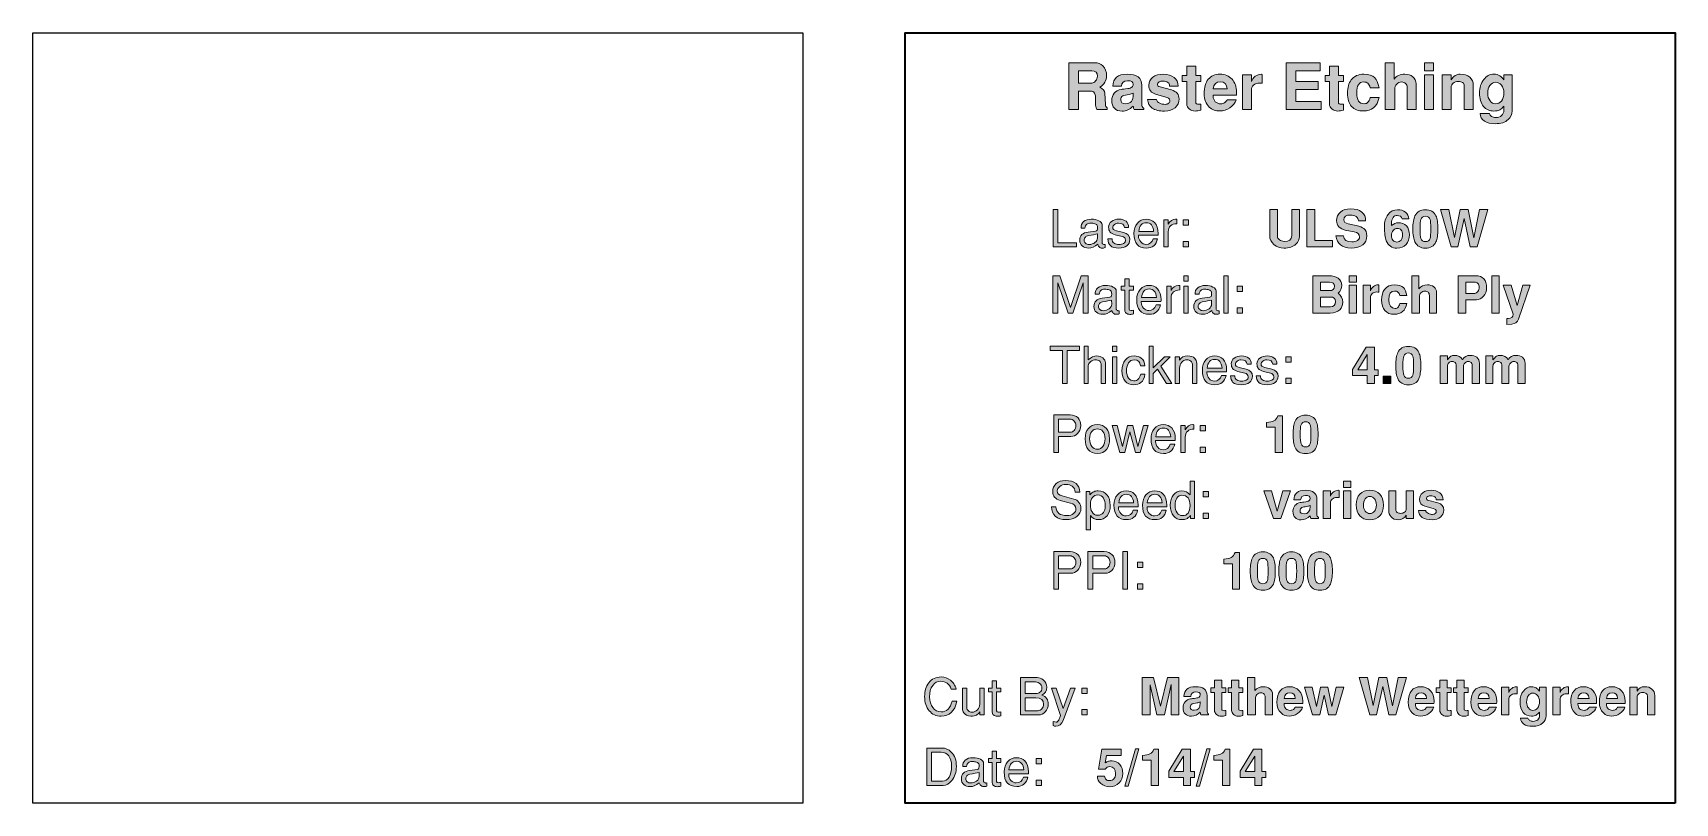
# Model space of a CAD drawing. Header units: inches. Extents: x 0.4 to 5.73, y -3.02 to -0.52.
import ezdxf

# ---------------------------------------------------------------- set-up
doc = ezdxf.new("R2010")
doc.units = ezdxf.units.IN
doc.header["$MEASUREMENT"] = 0
doc.layers.add('Layer 1', color=7, linetype='Continuous')
picture_1 = doc.add_image_def('image1.png', size_in_pixel=(183, 183))

# ---------------------------------------------------------------- blocks, each defined once
blk = doc.blocks.new('block 2')
at = {"layer": 'Layer 1', "true_color": 0xed1f24}
h = blk.add_hatch(color=240, dxfattribs=at)
h.dxf.hatch_style = 2
edge = h.paths.add_edge_path()
edge.add_spline(control_points=[(3.8885, -0.7713), (3.8885, -0.7713), (3.8547, -0.7713), (3.8547, -0.7713), (3.8519, -0.7641), (3.8505, -0.7583), (3.8505, -0.7539), (3.8505, -0.7539), (3.8505, -0.7309), (3.8505, -0.7309), (3.8505, -0.7248), (3.8496, -0.7204), (3.8478, -0.7176), (3.8452, -0.7134), (3.8401, -0.7114), (3.8324, -0.7114), (3.8324, -0.7114), (3.7953, -0.7114), (3.7953, -0.7114), (3.7953, -0.7114), (3.7953, -0.7713), (3.7953, -0.7713), (3.7953, -0.7713), (3.7641, -0.7713), (3.7641, -0.7713), (3.7641, -0.7713), (3.7641, -0.6195), (3.7641, -0.6195), (3.7641, -0.6195), (3.8495, -0.6195), (3.8495, -0.6195), (3.8589, -0.6195), (3.8671, -0.6227), (3.8741, -0.6291), (3.8826, -0.6367), (3.8868, -0.6475), (3.8868, -0.6616), (3.8868, -0.6778), (3.8794, -0.69), (3.8645, -0.6982), (3.8753, -0.7041), (3.8809, -0.7106), (3.8812, -0.7178), (3.8812, -0.7178), (3.8828, -0.7549), (3.8828, -0.7549), (3.883, -0.7595), (3.8849, -0.763), (3.8885, -0.7655), (3.8885, -0.7655), (3.8885, -0.7713), (3.8885, -0.7713)], knot_values=[0, 0, 0, 0, 1, 1, 1, 2, 2, 2, 3, 3, 3, 4, 4, 4, 5, 5, 5, 6, 6, 6, 7, 7, 7, 8, 8, 8, 9, 9, 9, 10, 10, 10, 11, 11, 11, 12, 12, 12, 13, 13, 13, 14, 14, 14, 15, 15, 15, 16, 16, 16, 17, 17, 17, 17], degree=3, periodic=1)
edge = h.paths.add_edge_path()
edge.add_spline(control_points=[(3.857, -0.6634), (3.857, -0.6515), (3.851, -0.6455), (3.8391, -0.6455), (3.8391, -0.6455), (3.7953, -0.6455), (3.7953, -0.6455), (3.7953, -0.6455), (3.7953, -0.6853), (3.7953, -0.6853), (3.7953, -0.6853), (3.8385, -0.6853), (3.8385, -0.6853), (3.8432, -0.6853), (3.8475, -0.683), (3.8513, -0.6784), (3.8551, -0.6738), (3.857, -0.6689), (3.857, -0.6634)], knot_values=[0, 0, 0, 0, 1, 1, 1, 2, 2, 2, 3, 3, 3, 4, 4, 4, 5, 5, 5, 6, 6, 6, 6], degree=3, periodic=1)
h = blk.add_hatch(color=240, dxfattribs=at)
h.dxf.hatch_style = 2
edge = h.paths.add_edge_path()
edge.add_spline(control_points=[(4.1924, -0.7736), (4.1856, -0.7753), (4.1794, -0.7761), (4.1739, -0.7761), (4.1665, -0.7761), (4.1602, -0.7739), (4.1549, -0.7694), (4.1496, -0.7649), (4.147, -0.7595), (4.147, -0.7532), (4.147, -0.7532), (4.147, -0.6801), (4.147, -0.6801), (4.147, -0.6801), (4.1326, -0.6801), (4.1326, -0.6801), (4.1326, -0.6801), (4.1326, -0.6607), (4.1326, -0.6607), (4.1326, -0.6607), (4.147, -0.6607), (4.147, -0.6607), (4.147, -0.6607), (4.147, -0.6301), (4.147, -0.6301), (4.147, -0.6301), (4.1762, -0.6301), (4.1762, -0.6301), (4.1762, -0.6301), (4.1762, -0.6607), (4.1762, -0.6607), (4.1762, -0.6607), (4.1924, -0.6607), (4.1924, -0.6607), (4.1924, -0.6607), (4.1924, -0.6801), (4.1924, -0.6801), (4.1924, -0.6801), (4.1762, -0.6801), (4.1762, -0.6801), (4.1762, -0.6801), (4.1762, -0.7474), (4.1762, -0.7474), (4.1762, -0.7517), (4.1794, -0.7539), (4.186, -0.7539), (4.1875, -0.7537), (4.1896, -0.7536), (4.1924, -0.7534), (4.1924, -0.7534), (4.1924, -0.7736), (4.1924, -0.7736)], knot_values=[0, 0, 0, 0, 1, 1, 1, 2, 2, 2, 3, 3, 3, 4, 4, 4, 5, 5, 5, 6, 6, 6, 7, 7, 7, 8, 8, 8, 9, 9, 9, 10, 10, 10, 11, 11, 11, 12, 12, 12, 13, 13, 13, 14, 14, 14, 15, 15, 15, 16, 16, 16, 17, 17, 17, 17], degree=3, periodic=1)
h = blk.add_hatch(color=240, dxfattribs=at)
h.dxf.hatch_style = 2
h.paths.add_polyline_path([(4.5837, -0.7713), (4.4701, -0.7713), (4.4701, -0.6195), (4.5801, -0.6195), (4.5801, -0.6455), (4.5014, -0.6455), (4.5014, -0.6801), (4.5741, -0.6801), (4.5741, -0.7061), (4.5014, -0.7061), (4.5014, -0.7453), (4.5837, -0.7453)])
h = blk.add_hatch(color=240, dxfattribs=at)
h.dxf.hatch_style = 2
edge = h.paths.add_edge_path()
edge.add_spline(control_points=[(4.6555, -0.7736), (4.6487, -0.7753), (4.6426, -0.7761), (4.637, -0.7761), (4.6296, -0.7761), (4.6233, -0.7739), (4.618, -0.7694), (4.6128, -0.7649), (4.6101, -0.7595), (4.6101, -0.7532), (4.6101, -0.7532), (4.6101, -0.6801), (4.6101, -0.6801), (4.6101, -0.6801), (4.5958, -0.6801), (4.5958, -0.6801), (4.5958, -0.6801), (4.5958, -0.6607), (4.5958, -0.6607), (4.5958, -0.6607), (4.6101, -0.6607), (4.6101, -0.6607), (4.6101, -0.6607), (4.6101, -0.6301), (4.6101, -0.6301), (4.6101, -0.6301), (4.6393, -0.6301), (4.6393, -0.6301), (4.6393, -0.6301), (4.6393, -0.6607), (4.6393, -0.6607), (4.6393, -0.6607), (4.6555, -0.6607), (4.6555, -0.6607), (4.6555, -0.6607), (4.6555, -0.6801), (4.6555, -0.6801), (4.6555, -0.6801), (4.6393, -0.6801), (4.6393, -0.6801), (4.6393, -0.6801), (4.6393, -0.7474), (4.6393, -0.7474), (4.6393, -0.7517), (4.6426, -0.7539), (4.6491, -0.7539), (4.6506, -0.7537), (4.6528, -0.7536), (4.6555, -0.7534), (4.6555, -0.7534), (4.6555, -0.7736), (4.6555, -0.7736)], knot_values=[0, 0, 0, 0, 1, 1, 1, 2, 2, 2, 3, 3, 3, 4, 4, 4, 5, 5, 5, 6, 6, 6, 7, 7, 7, 8, 8, 8, 9, 9, 9, 10, 10, 10, 11, 11, 11, 12, 12, 12, 13, 13, 13, 14, 14, 14, 15, 15, 15, 16, 16, 16, 17, 17, 17, 17], degree=3, periodic=1)
h = blk.add_hatch(color=240, dxfattribs=at)
h.dxf.hatch_style = 2
edge = h.paths.add_edge_path()
edge.add_spline(control_points=[(4.8918, -0.7713), (4.8918, -0.7713), (4.8626, -0.7713), (4.8626, -0.7713), (4.8626, -0.7713), (4.8626, -0.6993), (4.8626, -0.6993), (4.8626, -0.6939), (4.861, -0.6896), (4.8576, -0.6865), (4.8543, -0.6833), (4.8501, -0.6818), (4.8449, -0.6818), (4.8384, -0.6818), (4.833, -0.684), (4.8287, -0.6886), (4.8244, -0.6931), (4.8222, -0.6988), (4.8222, -0.7056), (4.8222, -0.7056), (4.8222, -0.7713), (4.8222, -0.7713), (4.8222, -0.7713), (4.791, -0.7713), (4.791, -0.7713), (4.791, -0.7713), (4.791, -0.6195), (4.791, -0.6195), (4.791, -0.6195), (4.8201, -0.6195), (4.8201, -0.6195), (4.8201, -0.6195), (4.8201, -0.6726), (4.8201, -0.6726), (4.828, -0.6619), (4.8397, -0.6566), (4.8551, -0.6566), (4.8653, -0.6566), (4.8738, -0.6593), (4.8808, -0.6647), (4.8881, -0.6705), (4.8918, -0.6782), (4.8918, -0.6876), (4.8918, -0.6876), (4.8918, -0.7713), (4.8918, -0.7713)], knot_values=[0, 0, 0, 0, 1, 1, 1, 2, 2, 2, 3, 3, 3, 4, 4, 4, 5, 5, 5, 6, 6, 6, 7, 7, 7, 8, 8, 8, 9, 9, 9, 10, 10, 10, 11, 11, 11, 12, 12, 12, 13, 13, 13, 14, 14, 14, 15, 15, 15, 15], degree=3, periodic=1)
h = blk.add_hatch(color=240, dxfattribs=at)
h.dxf.hatch_style = 2
h.paths.add_polyline_path([(4.9485, -0.6455), (4.9193, -0.6455), (4.9193, -0.6195), (4.9485, -0.6195)])
h.paths.add_polyline_path([(4.9485, -0.7713), (4.9193, -0.7713), (4.9193, -0.6584), (4.9485, -0.6584)])
h = blk.add_hatch(color=240, dxfattribs=at)
h.dxf.hatch_style = 2
edge = h.paths.add_edge_path()
edge.add_spline(control_points=[(4.0072, -0.7713), (4.0072, -0.7713), (3.9762, -0.7713), (3.9762, -0.7713), (3.9748, -0.7691), (3.9737, -0.7654), (3.973, -0.7603), (3.9623, -0.771), (3.9503, -0.7763), (3.937, -0.7763), (3.9262, -0.7763), (3.9179, -0.7733), (3.9122, -0.7673), (3.9065, -0.7612), (3.9037, -0.7527), (3.9037, -0.7416), (3.9037, -0.7324), (3.9064, -0.7245), (3.9118, -0.718), (3.9172, -0.7115), (3.9245, -0.7075), (3.9337, -0.7061), (3.938, -0.7056), (3.9453, -0.7046), (3.9555, -0.7032), (3.9616, -0.7023), (3.9661, -0.7008), (3.9688, -0.6987), (3.9715, -0.6967), (3.973, -0.6935), (3.9733, -0.6891), (3.9737, -0.6814), (3.9676, -0.6776), (3.9551, -0.6776), (3.9421, -0.6776), (3.9353, -0.6837), (3.9349, -0.6959), (3.9349, -0.6959), (3.9072, -0.6959), (3.9072, -0.6959), (3.9078, -0.6826), (3.9118, -0.6727), (3.9192, -0.6662), (3.9266, -0.6598), (3.9383, -0.6566), (3.9541, -0.6566), (3.9852, -0.6566), (4.0008, -0.6686), (4.0008, -0.6926), (4.0008, -0.6926), (4.0008, -0.7549), (4.0008, -0.7549), (4.0008, -0.7598), (4.0029, -0.764), (4.0072, -0.7676), (4.0072, -0.7676), (4.0072, -0.7713), (4.0072, -0.7713)], knot_values=[0, 0, 0, 0, 1, 1, 1, 2, 2, 2, 3, 3, 3, 4, 4, 4, 5, 5, 5, 6, 6, 6, 7, 7, 7, 8, 8, 8, 9, 9, 9, 10, 10, 10, 11, 11, 11, 12, 12, 12, 13, 13, 13, 14, 14, 14, 15, 15, 15, 16, 16, 16, 17, 17, 17, 18, 18, 18, 19, 19, 19, 19], degree=3, periodic=1)
edge = h.paths.add_edge_path()
edge.add_spline(control_points=[(3.9733, -0.7222), (3.9733, -0.7222), (3.9733, -0.7178), (3.9733, -0.7178), (3.9691, -0.7202), (3.9648, -0.7216), (3.9605, -0.7222), (3.9503, -0.7234), (3.9434, -0.725), (3.94, -0.7268), (3.9351, -0.7291), (3.9326, -0.7333), (3.9326, -0.7393), (3.9326, -0.7479), (3.938, -0.7522), (3.9488, -0.7522), (3.9651, -0.7522), (3.9733, -0.7422), (3.9733, -0.7222)], knot_values=[0, 0, 0, 0, 1, 1, 1, 2, 2, 2, 3, 3, 3, 4, 4, 4, 5, 5, 5, 6, 6, 6, 6], degree=3, periodic=1)
h = blk.add_hatch(color=240, dxfattribs=at)
h.dxf.hatch_style = 2
edge = h.paths.add_edge_path()
edge.add_spline(control_points=[(4.1222, -0.737), (4.1222, -0.7486), (4.1179, -0.7581), (4.1093, -0.7654), (4.1007, -0.7727), (4.0893, -0.7763), (4.0751, -0.7763), (4.0578, -0.7763), (4.0444, -0.7731), (4.035, -0.7665), (4.0256, -0.7599), (4.0206, -0.7504), (4.0199, -0.7382), (4.0199, -0.7382), (4.0487, -0.7382), (4.0487, -0.7382), (4.0498, -0.7439), (4.0535, -0.7482), (4.0597, -0.7509), (4.0646, -0.7533), (4.0703, -0.7545), (4.077, -0.7545), (4.0813, -0.7545), (4.0849, -0.7533), (4.0877, -0.7509), (4.0906, -0.7485), (4.092, -0.7457), (4.092, -0.7423), (4.092, -0.7389), (4.091, -0.7365), (4.0891, -0.735), (4.0876, -0.7338), (4.0842, -0.7325), (4.0789, -0.731), (4.0789, -0.731), (4.046, -0.7215), (4.046, -0.7215), (4.0314, -0.7172), (4.0241, -0.7074), (4.0241, -0.6921), (4.0241, -0.6815), (4.0283, -0.6729), (4.0366, -0.6663), (4.0449, -0.6598), (4.0565, -0.6566), (4.0712, -0.6566), (4.0855, -0.6566), (4.097, -0.66), (4.1059, -0.667), (4.1147, -0.6739), (4.1192, -0.6832), (4.1193, -0.6949), (4.1193, -0.6949), (4.0912, -0.6949), (4.0912, -0.6949), (4.0916, -0.69), (4.0899, -0.6861), (4.0861, -0.6831), (4.0822, -0.6801), (4.0765, -0.6786), (4.0689, -0.6786), (4.0647, -0.6786), (4.061, -0.6796), (4.0578, -0.6816), (4.0541, -0.6836), (4.0522, -0.6863), (4.0522, -0.6897), (4.0522, -0.6934), (4.0535, -0.6957), (4.056, -0.6964), (4.056, -0.6964), (4.0976, -0.7078), (4.0976, -0.7078), (4.114, -0.7123), (4.1222, -0.722), (4.1222, -0.737)], knot_values=[0, 0, 0, 0, 1, 1, 1, 2, 2, 2, 3, 3, 3, 4, 4, 4, 5, 5, 5, 6, 6, 6, 7, 7, 7, 8, 8, 8, 9, 9, 9, 10, 10, 10, 11, 11, 11, 12, 12, 12, 13, 13, 13, 14, 14, 14, 15, 15, 15, 16, 16, 16, 17, 17, 17, 18, 18, 18, 19, 19, 19, 20, 20, 20, 21, 21, 21, 22, 22, 22, 23, 23, 23, 24, 24, 24, 25, 25, 25, 25], degree=3, periodic=1)
h = blk.add_hatch(color=240, dxfattribs=at)
h.dxf.hatch_style = 2
edge = h.paths.add_edge_path()
edge.add_spline(control_points=[(4.3087, -0.7151), (4.3087, -0.7184), (4.3085, -0.7214), (4.308, -0.7241), (4.308, -0.7241), (4.2333, -0.7241), (4.2333, -0.7241), (4.233, -0.7249), (4.2328, -0.7262), (4.2328, -0.728), (4.2328, -0.7354), (4.2351, -0.7413), (4.2397, -0.7458), (4.2442, -0.7503), (4.2501, -0.7526), (4.2574, -0.7526), (4.2622, -0.7526), (4.2667, -0.7512), (4.2708, -0.7484), (4.2745, -0.7458), (4.2769, -0.7428), (4.2778, -0.7395), (4.2778, -0.7395), (4.3074, -0.7395), (4.3074, -0.7395), (4.3035, -0.7504), (4.2967, -0.7593), (4.2869, -0.7659), (4.2771, -0.7726), (4.2662, -0.7759), (4.2541, -0.7759), (4.2406, -0.7759), (4.2293, -0.7717), (4.2201, -0.7632), (4.2092, -0.7531), (4.2037, -0.7386), (4.2037, -0.7197), (4.2037, -0.6994), (4.2081, -0.6838), (4.2169, -0.6729), (4.2257, -0.662), (4.2384, -0.6566), (4.2549, -0.6566), (4.271, -0.6566), (4.284, -0.6619), (4.2939, -0.6727), (4.3037, -0.6835), (4.3087, -0.6976), (4.3087, -0.7151)], knot_values=[0, 0, 0, 0, 1, 1, 1, 2, 2, 2, 3, 3, 3, 4, 4, 4, 5, 5, 5, 6, 6, 6, 7, 7, 7, 8, 8, 8, 9, 9, 9, 10, 10, 10, 11, 11, 11, 12, 12, 12, 13, 13, 13, 14, 14, 14, 15, 15, 15, 16, 16, 16, 16], degree=3, periodic=1)
edge = h.paths.add_edge_path()
edge.add_spline(control_points=[(4.2778, -0.7045), (4.277, -0.6888), (4.2697, -0.6809), (4.256, -0.6809), (4.2421, -0.6809), (4.2344, -0.6888), (4.2328, -0.7045), (4.2328, -0.7045), (4.2778, -0.7045), (4.2778, -0.7045)], knot_values=[0, 0, 0, 0, 1, 1, 1, 2, 2, 2, 3, 3, 3, 3], degree=3, periodic=1)
h = blk.add_hatch(color=240, dxfattribs=at)
h.dxf.hatch_style = 2
edge = h.paths.add_edge_path()
edge.add_spline(control_points=[(4.3918, -0.6861), (4.3879, -0.6857), (4.3851, -0.6855), (4.3833, -0.6855), (4.3751, -0.6855), (4.3686, -0.6877), (4.364, -0.6921), (4.3593, -0.6965), (4.357, -0.702), (4.357, -0.7086), (4.357, -0.7086), (4.357, -0.7713), (4.357, -0.7713), (4.357, -0.7713), (4.3278, -0.7713), (4.3278, -0.7713), (4.3278, -0.7713), (4.3278, -0.6584), (4.3278, -0.6584), (4.3278, -0.6584), (4.357, -0.6584), (4.357, -0.6584), (4.357, -0.6584), (4.357, -0.6803), (4.357, -0.6803), (4.3591, -0.6736), (4.3633, -0.668), (4.3695, -0.6634), (4.3758, -0.6588), (4.382, -0.6566), (4.3883, -0.6566), (4.3889, -0.6566), (4.3901, -0.6567), (4.3918, -0.657), (4.3918, -0.657), (4.3918, -0.6861), (4.3918, -0.6861)], knot_values=[0, 0, 0, 0, 1, 1, 1, 2, 2, 2, 3, 3, 3, 4, 4, 4, 5, 5, 5, 6, 6, 6, 7, 7, 7, 8, 8, 8, 9, 9, 9, 10, 10, 10, 11, 11, 11, 12, 12, 12, 12], degree=3, periodic=1)
h = blk.add_hatch(color=240, dxfattribs=at)
h.dxf.hatch_style = 2
edge = h.paths.add_edge_path()
edge.add_spline(control_points=[(4.7714, -0.732), (4.7653, -0.7613), (4.7482, -0.7759), (4.7203, -0.7759), (4.7038, -0.7759), (4.6911, -0.771), (4.6822, -0.7612), (4.6733, -0.7515), (4.6689, -0.737), (4.6689, -0.718), (4.6689, -0.7), (4.6729, -0.6856), (4.681, -0.6749), (4.6901, -0.6627), (4.7039, -0.6566), (4.7224, -0.6566), (4.738, -0.6566), (4.7495, -0.6602), (4.757, -0.6676), (4.7637, -0.6741), (4.7685, -0.6851), (4.7714, -0.7005), (4.7714, -0.7005), (4.7425, -0.7005), (4.7425, -0.7005), (4.7409, -0.6936), (4.7384, -0.6888), (4.7351, -0.686), (4.7318, -0.6832), (4.7271, -0.6818), (4.7208, -0.6818), (4.706, -0.6818), (4.6987, -0.6935), (4.6987, -0.7171), (4.6987, -0.7406), (4.7069, -0.7524), (4.7233, -0.7524), (4.7283, -0.7524), (4.7323, -0.7509), (4.7351, -0.7478), (4.738, -0.7448), (4.7405, -0.7395), (4.7427, -0.732), (4.7427, -0.732), (4.7714, -0.732), (4.7714, -0.732)], knot_values=[0, 0, 0, 0, 1, 1, 1, 2, 2, 2, 3, 3, 3, 4, 4, 4, 5, 5, 5, 6, 6, 6, 7, 7, 7, 8, 8, 8, 9, 9, 9, 10, 10, 10, 11, 11, 11, 12, 12, 12, 13, 13, 13, 14, 14, 14, 15, 15, 15, 15], degree=3, periodic=1)
h = blk.add_hatch(color=240, dxfattribs=at)
h.dxf.hatch_style = 2
edge = h.paths.add_edge_path()
edge.add_spline(control_points=[(5.077, -0.7713), (5.077, -0.7713), (5.0478, -0.7713), (5.0478, -0.7713), (5.0478, -0.7713), (5.0478, -0.6938), (5.0478, -0.6938), (5.0478, -0.6897), (5.0461, -0.6864), (5.0426, -0.684), (5.0392, -0.6815), (5.0344, -0.6803), (5.0285, -0.6803), (5.0219, -0.6803), (5.0165, -0.682), (5.0121, -0.6855), (5.0077, -0.689), (5.0055, -0.6934), (5.0055, -0.6986), (5.0055, -0.6986), (5.0055, -0.7713), (5.0055, -0.7713), (5.0055, -0.7713), (4.9764, -0.7713), (4.9764, -0.7713), (4.9764, -0.7713), (4.9764, -0.6584), (4.9764, -0.6584), (4.9764, -0.6584), (5.0055, -0.6584), (5.0055, -0.6584), (5.0055, -0.6584), (5.0055, -0.6753), (5.0055, -0.6753), (5.0121, -0.6628), (5.0219, -0.6566), (5.0351, -0.6566), (5.0478, -0.6566), (5.0579, -0.6598), (5.0655, -0.6663), (5.0732, -0.6729), (5.077, -0.6815), (5.077, -0.6922), (5.077, -0.6922), (5.077, -0.7713), (5.077, -0.7713)], knot_values=[0, 0, 0, 0, 1, 1, 1, 2, 2, 2, 3, 3, 3, 4, 4, 4, 5, 5, 5, 6, 6, 6, 7, 7, 7, 8, 8, 8, 9, 9, 9, 10, 10, 10, 11, 11, 11, 12, 12, 12, 13, 13, 13, 14, 14, 14, 15, 15, 15, 15], degree=3, periodic=1)
h = blk.add_hatch(color=240, dxfattribs=at)
h.dxf.hatch_style = 2
edge = h.paths.add_edge_path()
edge.add_spline(control_points=[(5.2032, -0.7755), (5.2032, -0.7868), (5.199, -0.7962), (5.1905, -0.8038), (5.1807, -0.8127), (5.1666, -0.8172), (5.1482, -0.8172), (5.1334, -0.8172), (5.1217, -0.8143), (5.1131, -0.8085), (5.1046, -0.8028), (5.1, -0.7948), (5.0993, -0.7845), (5.0993, -0.7845), (5.1299, -0.7845), (5.1299, -0.7845), (5.1306, -0.7878), (5.1328, -0.7908), (5.1366, -0.7933), (5.1403, -0.7959), (5.1448, -0.7972), (5.15, -0.7972), (5.1578, -0.7972), (5.1641, -0.795), (5.169, -0.7906), (5.1739, -0.7862), (5.1764, -0.7804), (5.1764, -0.7732), (5.1764, -0.7657), (5.1763, -0.7613), (5.1762, -0.7601), (5.1715, -0.7658), (5.1671, -0.7698), (5.163, -0.772), (5.1579, -0.7748), (5.1516, -0.7761), (5.1439, -0.7761), (5.1299, -0.7761), (5.1188, -0.7711), (5.1106, -0.7609), (5.1019, -0.7504), (5.0976, -0.7359), (5.0976, -0.7174), (5.0976, -0.7002), (5.1021, -0.6857), (5.111, -0.6741), (5.12, -0.6624), (5.131, -0.6566), (5.1441, -0.6566), (5.1515, -0.6566), (5.1579, -0.6583), (5.1632, -0.6618), (5.1671, -0.6644), (5.1715, -0.6689), (5.1764, -0.6753), (5.1764, -0.6753), (5.1764, -0.6584), (5.1764, -0.6584), (5.1764, -0.6584), (5.2032, -0.6584), (5.2032, -0.6584), (5.2032, -0.6584), (5.2032, -0.7755), (5.2032, -0.7755)], knot_values=[0, 0, 0, 0, 1, 1, 1, 2, 2, 2, 3, 3, 3, 4, 4, 4, 5, 5, 5, 6, 6, 6, 7, 7, 7, 8, 8, 8, 9, 9, 9, 10, 10, 10, 11, 11, 11, 12, 12, 12, 13, 13, 13, 14, 14, 14, 15, 15, 15, 16, 16, 16, 17, 17, 17, 18, 18, 18, 19, 19, 19, 20, 20, 20, 21, 21, 21, 21], degree=3, periodic=1)
edge = h.paths.add_edge_path()
edge.add_spline(control_points=[(5.1764, -0.7166), (5.1764, -0.7068), (5.1739, -0.6988), (5.1689, -0.6924), (5.1639, -0.686), (5.1575, -0.6828), (5.1499, -0.6828), (5.1421, -0.6828), (5.1359, -0.6862), (5.1312, -0.6929), (5.1264, -0.6997), (5.1241, -0.7083), (5.1241, -0.7189), (5.1241, -0.7284), (5.1265, -0.7365), (5.1315, -0.7429), (5.1364, -0.7494), (5.1424, -0.7526), (5.1495, -0.7526), (5.1573, -0.7526), (5.1636, -0.7496), (5.1685, -0.7436), (5.1737, -0.7371), (5.1764, -0.7281), (5.1764, -0.7166)], knot_values=[0, 0, 0, 0, 1, 1, 1, 2, 2, 2, 3, 3, 3, 4, 4, 4, 5, 5, 5, 6, 6, 6, 7, 7, 7, 8, 8, 8, 8], degree=3, periodic=1)
at = {"layer": 'Layer 1', "lineweight": 0}
for points in [[(4.5837, -0.7713), (4.4701, -0.7713), (4.4701, -0.6195), (4.5801, -0.6195), (4.5801, -0.6455), (4.5014, -0.6455), (4.5014, -0.6801), (4.5741, -0.6801), (4.5741, -0.7061), (4.5014, -0.7061), (4.5014, -0.7453), (4.5837, -0.7453), (4.5837, -0.7713)], [(4.9485, -0.6455), (4.9193, -0.6455), (4.9193, -0.6195), (4.9485, -0.6195), (4.9485, -0.6455)], [(4.9485, -0.7713), (4.9193, -0.7713), (4.9193, -0.6584), (4.9485, -0.6584), (4.9485, -0.7713)]]:
    blk.add_lwpolyline(points, dxfattribs=at)
for points, knots in [([(3.8885, -0.7713), (3.8885, -0.7713), (3.8547, -0.7713), (3.8547, -0.7713), (3.8519, -0.7641), (3.8505, -0.7583), (3.8505, -0.7539), (3.8505, -0.7539), (3.8505, -0.7309), (3.8505, -0.7309), (3.8505, -0.7248), (3.8496, -0.7204), (3.8478, -0.7176), (3.8452, -0.7134), (3.8401, -0.7114), (3.8324, -0.7114), (3.8324, -0.7114), (3.7953, -0.7114), (3.7953, -0.7114), (3.7953, -0.7114), (3.7953, -0.7713), (3.7953, -0.7713), (3.7953, -0.7713), (3.7641, -0.7713), (3.7641, -0.7713), (3.7641, -0.7713), (3.7641, -0.6195), (3.7641, -0.6195), (3.7641, -0.6195), (3.8495, -0.6195), (3.8495, -0.6195), (3.8589, -0.6195), (3.8671, -0.6227), (3.8741, -0.6291), (3.8826, -0.6367), (3.8868, -0.6475), (3.8868, -0.6616), (3.8868, -0.6778), (3.8794, -0.69), (3.8645, -0.6982), (3.8753, -0.7041), (3.8809, -0.7106), (3.8812, -0.7178), (3.8812, -0.7178), (3.8828, -0.7549), (3.8828, -0.7549), (3.883, -0.7595), (3.8849, -0.763), (3.8885, -0.7655), (3.8885, -0.7655), (3.8885, -0.7713), (3.8885, -0.7713)], [0, 0, 0, 0, 1, 1, 1, 2, 2, 2, 3, 3, 3, 4, 4, 4, 5, 5, 5, 6, 6, 6, 7, 7, 7, 8, 8, 8, 9, 9, 9, 10, 10, 10, 11, 11, 11, 12, 12, 12, 13, 13, 13, 14, 14, 14, 15, 15, 15, 16, 16, 16, 17, 17, 17, 17]), ([(4.1924, -0.7736), (4.1856, -0.7753), (4.1794, -0.7761), (4.1739, -0.7761), (4.1665, -0.7761), (4.1602, -0.7739), (4.1549, -0.7694), (4.1496, -0.7649), (4.147, -0.7595), (4.147, -0.7532), (4.147, -0.7532), (4.147, -0.6801), (4.147, -0.6801), (4.147, -0.6801), (4.1326, -0.6801), (4.1326, -0.6801), (4.1326, -0.6801), (4.1326, -0.6607), (4.1326, -0.6607), (4.1326, -0.6607), (4.147, -0.6607), (4.147, -0.6607), (4.147, -0.6607), (4.147, -0.6301), (4.147, -0.6301), (4.147, -0.6301), (4.1762, -0.6301), (4.1762, -0.6301), (4.1762, -0.6301), (4.1762, -0.6607), (4.1762, -0.6607), (4.1762, -0.6607), (4.1924, -0.6607), (4.1924, -0.6607), (4.1924, -0.6607), (4.1924, -0.6801), (4.1924, -0.6801), (4.1924, -0.6801), (4.1762, -0.6801), (4.1762, -0.6801), (4.1762, -0.6801), (4.1762, -0.7474), (4.1762, -0.7474), (4.1762, -0.7517), (4.1794, -0.7539), (4.186, -0.7539), (4.1875, -0.7537), (4.1896, -0.7536), (4.1924, -0.7534), (4.1924, -0.7534), (4.1924, -0.7736), (4.1924, -0.7736)], [0, 0, 0, 0, 1, 1, 1, 2, 2, 2, 3, 3, 3, 4, 4, 4, 5, 5, 5, 6, 6, 6, 7, 7, 7, 8, 8, 8, 9, 9, 9, 10, 10, 10, 11, 11, 11, 12, 12, 12, 13, 13, 13, 14, 14, 14, 15, 15, 15, 16, 16, 16, 17, 17, 17, 17]), ([(4.6555, -0.7736), (4.6487, -0.7753), (4.6426, -0.7761), (4.637, -0.7761), (4.6296, -0.7761), (4.6233, -0.7739), (4.618, -0.7694), (4.6128, -0.7649), (4.6101, -0.7595), (4.6101, -0.7532), (4.6101, -0.7532), (4.6101, -0.6801), (4.6101, -0.6801), (4.6101, -0.6801), (4.5958, -0.6801), (4.5958, -0.6801), (4.5958, -0.6801), (4.5958, -0.6607), (4.5958, -0.6607), (4.5958, -0.6607), (4.6101, -0.6607), (4.6101, -0.6607), (4.6101, -0.6607), (4.6101, -0.6301), (4.6101, -0.6301), (4.6101, -0.6301), (4.6393, -0.6301), (4.6393, -0.6301), (4.6393, -0.6301), (4.6393, -0.6607), (4.6393, -0.6607), (4.6393, -0.6607), (4.6555, -0.6607), (4.6555, -0.6607), (4.6555, -0.6607), (4.6555, -0.6801), (4.6555, -0.6801), (4.6555, -0.6801), (4.6393, -0.6801), (4.6393, -0.6801), (4.6393, -0.6801), (4.6393, -0.7474), (4.6393, -0.7474), (4.6393, -0.7517), (4.6426, -0.7539), (4.6491, -0.7539), (4.6506, -0.7537), (4.6528, -0.7536), (4.6555, -0.7534), (4.6555, -0.7534), (4.6555, -0.7736), (4.6555, -0.7736)], [0, 0, 0, 0, 1, 1, 1, 2, 2, 2, 3, 3, 3, 4, 4, 4, 5, 5, 5, 6, 6, 6, 7, 7, 7, 8, 8, 8, 9, 9, 9, 10, 10, 10, 11, 11, 11, 12, 12, 12, 13, 13, 13, 14, 14, 14, 15, 15, 15, 16, 16, 16, 17, 17, 17, 17]), ([(4.8918, -0.7713), (4.8918, -0.7713), (4.8626, -0.7713), (4.8626, -0.7713), (4.8626, -0.7713), (4.8626, -0.6993), (4.8626, -0.6993), (4.8626, -0.6939), (4.861, -0.6896), (4.8576, -0.6865), (4.8543, -0.6833), (4.8501, -0.6818), (4.8449, -0.6818), (4.8384, -0.6818), (4.833, -0.684), (4.8287, -0.6886), (4.8244, -0.6931), (4.8222, -0.6988), (4.8222, -0.7056), (4.8222, -0.7056), (4.8222, -0.7713), (4.8222, -0.7713), (4.8222, -0.7713), (4.791, -0.7713), (4.791, -0.7713), (4.791, -0.7713), (4.791, -0.6195), (4.791, -0.6195), (4.791, -0.6195), (4.8201, -0.6195), (4.8201, -0.6195), (4.8201, -0.6195), (4.8201, -0.6726), (4.8201, -0.6726), (4.828, -0.6619), (4.8397, -0.6566), (4.8551, -0.6566), (4.8653, -0.6566), (4.8738, -0.6593), (4.8808, -0.6647), (4.8881, -0.6705), (4.8918, -0.6782), (4.8918, -0.6876), (4.8918, -0.6876), (4.8918, -0.7713), (4.8918, -0.7713)], [0, 0, 0, 0, 1, 1, 1, 2, 2, 2, 3, 3, 3, 4, 4, 4, 5, 5, 5, 6, 6, 6, 7, 7, 7, 8, 8, 8, 9, 9, 9, 10, 10, 10, 11, 11, 11, 12, 12, 12, 13, 13, 13, 14, 14, 14, 15, 15, 15, 15]), ([(3.857, -0.6634), (3.857, -0.6515), (3.851, -0.6455), (3.8391, -0.6455), (3.8391, -0.6455), (3.7953, -0.6455), (3.7953, -0.6455), (3.7953, -0.6455), (3.7953, -0.6853), (3.7953, -0.6853), (3.7953, -0.6853), (3.8385, -0.6853), (3.8385, -0.6853), (3.8432, -0.6853), (3.8475, -0.683), (3.8513, -0.6784), (3.8551, -0.6738), (3.857, -0.6689), (3.857, -0.6634)], [0, 0, 0, 0, 1, 1, 1, 2, 2, 2, 3, 3, 3, 4, 4, 4, 5, 5, 5, 6, 6, 6, 6]), ([(4.0072, -0.7713), (4.0072, -0.7713), (3.9762, -0.7713), (3.9762, -0.7713), (3.9748, -0.7691), (3.9737, -0.7654), (3.973, -0.7603), (3.9623, -0.771), (3.9503, -0.7763), (3.937, -0.7763), (3.9262, -0.7763), (3.9179, -0.7733), (3.9122, -0.7673), (3.9065, -0.7612), (3.9037, -0.7527), (3.9037, -0.7416), (3.9037, -0.7324), (3.9064, -0.7245), (3.9118, -0.718), (3.9172, -0.7115), (3.9245, -0.7075), (3.9337, -0.7061), (3.938, -0.7056), (3.9453, -0.7046), (3.9555, -0.7032), (3.9616, -0.7023), (3.9661, -0.7008), (3.9688, -0.6987), (3.9715, -0.6967), (3.973, -0.6935), (3.9733, -0.6891), (3.9737, -0.6814), (3.9676, -0.6776), (3.9551, -0.6776), (3.9421, -0.6776), (3.9353, -0.6837), (3.9349, -0.6959), (3.9349, -0.6959), (3.9072, -0.6959), (3.9072, -0.6959), (3.9078, -0.6826), (3.9118, -0.6727), (3.9192, -0.6662), (3.9266, -0.6598), (3.9383, -0.6566), (3.9541, -0.6566), (3.9852, -0.6566), (4.0008, -0.6686), (4.0008, -0.6926), (4.0008, -0.6926), (4.0008, -0.7549), (4.0008, -0.7549), (4.0008, -0.7598), (4.0029, -0.764), (4.0072, -0.7676), (4.0072, -0.7676), (4.0072, -0.7713), (4.0072, -0.7713)], [0, 0, 0, 0, 1, 1, 1, 2, 2, 2, 3, 3, 3, 4, 4, 4, 5, 5, 5, 6, 6, 6, 7, 7, 7, 8, 8, 8, 9, 9, 9, 10, 10, 10, 11, 11, 11, 12, 12, 12, 13, 13, 13, 14, 14, 14, 15, 15, 15, 16, 16, 16, 17, 17, 17, 18, 18, 18, 19, 19, 19, 19]), ([(4.1222, -0.737), (4.1222, -0.7486), (4.1179, -0.7581), (4.1093, -0.7654), (4.1007, -0.7727), (4.0893, -0.7763), (4.0751, -0.7763), (4.0578, -0.7763), (4.0444, -0.7731), (4.035, -0.7665), (4.0256, -0.7599), (4.0206, -0.7504), (4.0199, -0.7382), (4.0199, -0.7382), (4.0487, -0.7382), (4.0487, -0.7382), (4.0498, -0.7439), (4.0535, -0.7482), (4.0597, -0.7509), (4.0646, -0.7533), (4.0703, -0.7545), (4.077, -0.7545), (4.0813, -0.7545), (4.0849, -0.7533), (4.0877, -0.7509), (4.0906, -0.7485), (4.092, -0.7457), (4.092, -0.7423), (4.092, -0.7389), (4.091, -0.7365), (4.0891, -0.735), (4.0876, -0.7338), (4.0842, -0.7325), (4.0789, -0.731), (4.0789, -0.731), (4.046, -0.7215), (4.046, -0.7215), (4.0314, -0.7172), (4.0241, -0.7074), (4.0241, -0.6921), (4.0241, -0.6815), (4.0283, -0.6729), (4.0366, -0.6663), (4.0449, -0.6598), (4.0565, -0.6566), (4.0712, -0.6566), (4.0855, -0.6566), (4.097, -0.66), (4.1059, -0.667), (4.1147, -0.6739), (4.1192, -0.6832), (4.1193, -0.6949), (4.1193, -0.6949), (4.0912, -0.6949), (4.0912, -0.6949), (4.0916, -0.69), (4.0899, -0.6861), (4.0861, -0.6831), (4.0822, -0.6801), (4.0765, -0.6786), (4.0689, -0.6786), (4.0647, -0.6786), (4.061, -0.6796), (4.0578, -0.6816), (4.0541, -0.6836), (4.0522, -0.6863), (4.0522, -0.6897), (4.0522, -0.6934), (4.0535, -0.6957), (4.056, -0.6964), (4.056, -0.6964), (4.0976, -0.7078), (4.0976, -0.7078), (4.114, -0.7123), (4.1222, -0.722), (4.1222, -0.737)], [0, 0, 0, 0, 1, 1, 1, 2, 2, 2, 3, 3, 3, 4, 4, 4, 5, 5, 5, 6, 6, 6, 7, 7, 7, 8, 8, 8, 9, 9, 9, 10, 10, 10, 11, 11, 11, 12, 12, 12, 13, 13, 13, 14, 14, 14, 15, 15, 15, 16, 16, 16, 17, 17, 17, 18, 18, 18, 19, 19, 19, 20, 20, 20, 21, 21, 21, 22, 22, 22, 23, 23, 23, 24, 24, 24, 25, 25, 25, 25]), ([(4.3087, -0.7151), (4.3087, -0.7184), (4.3085, -0.7214), (4.308, -0.7241), (4.308, -0.7241), (4.2333, -0.7241), (4.2333, -0.7241), (4.233, -0.7249), (4.2328, -0.7262), (4.2328, -0.728), (4.2328, -0.7354), (4.2351, -0.7413), (4.2397, -0.7458), (4.2442, -0.7503), (4.2501, -0.7526), (4.2574, -0.7526), (4.2622, -0.7526), (4.2667, -0.7512), (4.2708, -0.7484), (4.2745, -0.7458), (4.2769, -0.7428), (4.2778, -0.7395), (4.2778, -0.7395), (4.3074, -0.7395), (4.3074, -0.7395), (4.3035, -0.7504), (4.2967, -0.7593), (4.2869, -0.7659), (4.2771, -0.7726), (4.2662, -0.7759), (4.2541, -0.7759), (4.2406, -0.7759), (4.2293, -0.7717), (4.2201, -0.7632), (4.2092, -0.7531), (4.2037, -0.7386), (4.2037, -0.7197), (4.2037, -0.6994), (4.2081, -0.6838), (4.2169, -0.6729), (4.2257, -0.662), (4.2384, -0.6566), (4.2549, -0.6566), (4.271, -0.6566), (4.284, -0.6619), (4.2939, -0.6727), (4.3037, -0.6835), (4.3087, -0.6976), (4.3087, -0.7151)], [0, 0, 0, 0, 1, 1, 1, 2, 2, 2, 3, 3, 3, 4, 4, 4, 5, 5, 5, 6, 6, 6, 7, 7, 7, 8, 8, 8, 9, 9, 9, 10, 10, 10, 11, 11, 11, 12, 12, 12, 13, 13, 13, 14, 14, 14, 15, 15, 15, 16, 16, 16, 16]), ([(4.2778, -0.7045), (4.277, -0.6888), (4.2697, -0.6809), (4.256, -0.6809), (4.2421, -0.6809), (4.2344, -0.6888), (4.2328, -0.7045), (4.2328, -0.7045), (4.2778, -0.7045), (4.2778, -0.7045)], [0, 0, 0, 0, 1, 1, 1, 2, 2, 2, 3, 3, 3, 3]), ([(4.3918, -0.6861), (4.3879, -0.6857), (4.3851, -0.6855), (4.3833, -0.6855), (4.3751, -0.6855), (4.3686, -0.6877), (4.364, -0.6921), (4.3593, -0.6965), (4.357, -0.702), (4.357, -0.7086), (4.357, -0.7086), (4.357, -0.7713), (4.357, -0.7713), (4.357, -0.7713), (4.3278, -0.7713), (4.3278, -0.7713), (4.3278, -0.7713), (4.3278, -0.6584), (4.3278, -0.6584), (4.3278, -0.6584), (4.357, -0.6584), (4.357, -0.6584), (4.357, -0.6584), (4.357, -0.6803), (4.357, -0.6803), (4.3591, -0.6736), (4.3633, -0.668), (4.3695, -0.6634), (4.3758, -0.6588), (4.382, -0.6566), (4.3883, -0.6566), (4.3889, -0.6566), (4.3901, -0.6567), (4.3918, -0.657), (4.3918, -0.657), (4.3918, -0.6861), (4.3918, -0.6861)], [0, 0, 0, 0, 1, 1, 1, 2, 2, 2, 3, 3, 3, 4, 4, 4, 5, 5, 5, 6, 6, 6, 7, 7, 7, 8, 8, 8, 9, 9, 9, 10, 10, 10, 11, 11, 11, 12, 12, 12, 12]), ([(4.7714, -0.732), (4.7653, -0.7613), (4.7482, -0.7759), (4.7203, -0.7759), (4.7038, -0.7759), (4.6911, -0.771), (4.6822, -0.7612), (4.6733, -0.7515), (4.6689, -0.737), (4.6689, -0.718), (4.6689, -0.7), (4.6729, -0.6856), (4.681, -0.6749), (4.6901, -0.6627), (4.7039, -0.6566), (4.7224, -0.6566), (4.738, -0.6566), (4.7495, -0.6602), (4.757, -0.6676), (4.7637, -0.6741), (4.7685, -0.6851), (4.7714, -0.7005), (4.7714, -0.7005), (4.7425, -0.7005), (4.7425, -0.7005), (4.7409, -0.6936), (4.7384, -0.6888), (4.7351, -0.686), (4.7318, -0.6832), (4.7271, -0.6818), (4.7208, -0.6818), (4.706, -0.6818), (4.6987, -0.6935), (4.6987, -0.7171), (4.6987, -0.7406), (4.7069, -0.7524), (4.7233, -0.7524), (4.7283, -0.7524), (4.7323, -0.7509), (4.7351, -0.7478), (4.738, -0.7448), (4.7405, -0.7395), (4.7427, -0.732), (4.7427, -0.732), (4.7714, -0.732), (4.7714, -0.732)], [0, 0, 0, 0, 1, 1, 1, 2, 2, 2, 3, 3, 3, 4, 4, 4, 5, 5, 5, 6, 6, 6, 7, 7, 7, 8, 8, 8, 9, 9, 9, 10, 10, 10, 11, 11, 11, 12, 12, 12, 13, 13, 13, 14, 14, 14, 15, 15, 15, 15]), ([(5.077, -0.7713), (5.077, -0.7713), (5.0478, -0.7713), (5.0478, -0.7713), (5.0478, -0.7713), (5.0478, -0.6938), (5.0478, -0.6938), (5.0478, -0.6897), (5.0461, -0.6864), (5.0426, -0.684), (5.0392, -0.6815), (5.0344, -0.6803), (5.0285, -0.6803), (5.0219, -0.6803), (5.0165, -0.682), (5.0121, -0.6855), (5.0077, -0.689), (5.0055, -0.6934), (5.0055, -0.6986), (5.0055, -0.6986), (5.0055, -0.7713), (5.0055, -0.7713), (5.0055, -0.7713), (4.9764, -0.7713), (4.9764, -0.7713), (4.9764, -0.7713), (4.9764, -0.6584), (4.9764, -0.6584), (4.9764, -0.6584), (5.0055, -0.6584), (5.0055, -0.6584), (5.0055, -0.6584), (5.0055, -0.6753), (5.0055, -0.6753), (5.0121, -0.6628), (5.0219, -0.6566), (5.0351, -0.6566), (5.0478, -0.6566), (5.0579, -0.6598), (5.0655, -0.6663), (5.0732, -0.6729), (5.077, -0.6815), (5.077, -0.6922), (5.077, -0.6922), (5.077, -0.7713), (5.077, -0.7713)], [0, 0, 0, 0, 1, 1, 1, 2, 2, 2, 3, 3, 3, 4, 4, 4, 5, 5, 5, 6, 6, 6, 7, 7, 7, 8, 8, 8, 9, 9, 9, 10, 10, 10, 11, 11, 11, 12, 12, 12, 13, 13, 13, 14, 14, 14, 15, 15, 15, 15]), ([(5.2032, -0.7755), (5.2032, -0.7868), (5.199, -0.7962), (5.1905, -0.8038), (5.1807, -0.8127), (5.1666, -0.8172), (5.1482, -0.8172), (5.1334, -0.8172), (5.1217, -0.8143), (5.1131, -0.8085), (5.1046, -0.8028), (5.1, -0.7948), (5.0993, -0.7845), (5.0993, -0.7845), (5.1299, -0.7845), (5.1299, -0.7845), (5.1306, -0.7878), (5.1328, -0.7908), (5.1366, -0.7933), (5.1403, -0.7959), (5.1448, -0.7972), (5.15, -0.7972), (5.1578, -0.7972), (5.1641, -0.795), (5.169, -0.7906), (5.1739, -0.7862), (5.1764, -0.7804), (5.1764, -0.7732), (5.1764, -0.7657), (5.1763, -0.7613), (5.1762, -0.7601), (5.1715, -0.7658), (5.1671, -0.7698), (5.163, -0.772), (5.1579, -0.7748), (5.1516, -0.7761), (5.1439, -0.7761), (5.1299, -0.7761), (5.1188, -0.7711), (5.1106, -0.7609), (5.1019, -0.7504), (5.0976, -0.7359), (5.0976, -0.7174), (5.0976, -0.7002), (5.1021, -0.6857), (5.111, -0.6741), (5.12, -0.6624), (5.131, -0.6566), (5.1441, -0.6566), (5.1515, -0.6566), (5.1579, -0.6583), (5.1632, -0.6618), (5.1671, -0.6644), (5.1715, -0.6689), (5.1764, -0.6753), (5.1764, -0.6753), (5.1764, -0.6584), (5.1764, -0.6584), (5.1764, -0.6584), (5.2032, -0.6584), (5.2032, -0.6584), (5.2032, -0.6584), (5.2032, -0.7755), (5.2032, -0.7755)], [0, 0, 0, 0, 1, 1, 1, 2, 2, 2, 3, 3, 3, 4, 4, 4, 5, 5, 5, 6, 6, 6, 7, 7, 7, 8, 8, 8, 9, 9, 9, 10, 10, 10, 11, 11, 11, 12, 12, 12, 13, 13, 13, 14, 14, 14, 15, 15, 15, 16, 16, 16, 17, 17, 17, 18, 18, 18, 19, 19, 19, 20, 20, 20, 21, 21, 21, 21]), ([(5.1764, -0.7166), (5.1764, -0.7068), (5.1739, -0.6988), (5.1689, -0.6924), (5.1639, -0.686), (5.1575, -0.6828), (5.1499, -0.6828), (5.1421, -0.6828), (5.1359, -0.6862), (5.1312, -0.6929), (5.1264, -0.6997), (5.1241, -0.7083), (5.1241, -0.7189), (5.1241, -0.7284), (5.1265, -0.7365), (5.1315, -0.7429), (5.1364, -0.7494), (5.1424, -0.7526), (5.1495, -0.7526), (5.1573, -0.7526), (5.1636, -0.7496), (5.1685, -0.7436), (5.1737, -0.7371), (5.1764, -0.7281), (5.1764, -0.7166)], [0, 0, 0, 0, 1, 1, 1, 2, 2, 2, 3, 3, 3, 4, 4, 4, 5, 5, 5, 6, 6, 6, 7, 7, 7, 8, 8, 8, 8]), ([(3.9733, -0.7222), (3.9733, -0.7222), (3.9733, -0.7178), (3.9733, -0.7178), (3.9691, -0.7202), (3.9648, -0.7216), (3.9605, -0.7222), (3.9503, -0.7234), (3.9434, -0.725), (3.94, -0.7268), (3.9351, -0.7291), (3.9326, -0.7333), (3.9326, -0.7393), (3.9326, -0.7479), (3.938, -0.7522), (3.9488, -0.7522), (3.9651, -0.7522), (3.9733, -0.7422), (3.9733, -0.7222)], [0, 0, 0, 0, 1, 1, 1, 2, 2, 2, 3, 3, 3, 4, 4, 4, 5, 5, 5, 6, 6, 6, 6])]:
    blk.add_open_spline(points, degree=3, knots=knots, dxfattribs=at)
blk = doc.blocks.new('block 4')
at = {"layer": 'Layer 1', "true_color": 0xed1f24}
h = blk.add_hatch(color=240, dxfattribs=at)
h.dxf.hatch_style = 2
edge = h.paths.add_edge_path()
edge.add_spline(control_points=[(3.401, -2.6917), (3.3936, -2.7238), (3.3764, -2.7399), (3.3497, -2.7399), (3.3336, -2.7399), (3.3206, -2.7341), (3.3108, -2.7224), (3.3009, -2.7108), (3.296, -2.6955), (3.296, -2.6765), (3.296, -2.6585), (3.3004, -2.6437), (3.3093, -2.632), (3.3191, -2.6193), (3.3326, -2.6129), (3.3498, -2.6129), (3.3612, -2.6129), (3.3711, -2.6162), (3.3796, -2.623), (3.3881, -2.6297), (3.3944, -2.6394), (3.3985, -2.6522), (3.3985, -2.6522), (3.3822, -2.6522), (3.3822, -2.6522), (3.3756, -2.6352), (3.3646, -2.6267), (3.3492, -2.6267), (3.3379, -2.6267), (3.3289, -2.6313), (3.3222, -2.6405), (3.3154, -2.6498), (3.312, -2.662), (3.312, -2.6774), (3.312, -2.6917), (3.3155, -2.7034), (3.3224, -2.7124), (3.3294, -2.7215), (3.3384, -2.726), (3.3497, -2.726), (3.3678, -2.726), (3.3796, -2.7146), (3.385, -2.6917), (3.385, -2.6917), (3.401, -2.6917), (3.401, -2.6917)], knot_values=[0, 0, 0, 0, 1, 1, 1, 2, 2, 2, 3, 3, 3, 4, 4, 4, 5, 5, 5, 6, 6, 6, 7, 7, 7, 8, 8, 8, 9, 9, 9, 10, 10, 10, 11, 11, 11, 12, 12, 12, 13, 13, 13, 14, 14, 14, 15, 15, 15, 15], degree=3, periodic=1)
h = blk.add_hatch(color=240, dxfattribs=at)
h.dxf.hatch_style = 2
edge = h.paths.add_edge_path()
edge.add_spline(control_points=[(3.4888, -2.7362), (3.4888, -2.7362), (3.4748, -2.7362), (3.4748, -2.7362), (3.4748, -2.7362), (3.4748, -2.7265), (3.4748, -2.7265), (3.4715, -2.7314), (3.4679, -2.7348), (3.464, -2.7367), (3.4598, -2.7388), (3.4539, -2.7399), (3.4465, -2.7399), (3.4354, -2.7399), (3.4276, -2.7363), (3.4232, -2.7292), (3.4206, -2.7253), (3.4193, -2.721), (3.4193, -2.7162), (3.4193, -2.7162), (3.4193, -2.6487), (3.4193, -2.6487), (3.4193, -2.6487), (3.4333, -2.6487), (3.4333, -2.6487), (3.4333, -2.6487), (3.4333, -2.7129), (3.4333, -2.7129), (3.4333, -2.7169), (3.4349, -2.7203), (3.438, -2.723), (3.4411, -2.7258), (3.445, -2.7272), (3.4497, -2.7272), (3.4567, -2.7272), (3.4626, -2.7246), (3.4675, -2.7195), (3.4724, -2.7144), (3.4748, -2.7082), (3.4748, -2.7009), (3.4748, -2.7009), (3.4748, -2.6487), (3.4748, -2.6487), (3.4748, -2.6487), (3.4888, -2.6487), (3.4888, -2.6487), (3.4888, -2.6487), (3.4888, -2.7362), (3.4888, -2.7362)], knot_values=[0, 0, 0, 0, 1, 1, 1, 2, 2, 2, 3, 3, 3, 4, 4, 4, 5, 5, 5, 6, 6, 6, 7, 7, 7, 8, 8, 8, 9, 9, 9, 10, 10, 10, 11, 11, 11, 12, 12, 12, 13, 13, 13, 14, 14, 14, 15, 15, 15, 16, 16, 16, 16], degree=3, periodic=1)
h = blk.add_hatch(color=240, dxfattribs=at)
h.dxf.hatch_style = 2
edge = h.paths.add_edge_path()
edge.add_spline(control_points=[(3.5435, -2.739), (3.5394, -2.7398), (3.5354, -2.7402), (3.5315, -2.7402), (3.5266, -2.7402), (3.5227, -2.7388), (3.5197, -2.736), (3.517, -2.7336), (3.5157, -2.7308), (3.5157, -2.7275), (3.5157, -2.7275), (3.5157, -2.6615), (3.5157, -2.6615), (3.5157, -2.6615), (3.5035, -2.6615), (3.5035, -2.6615), (3.5035, -2.6615), (3.5035, -2.6487), (3.5035, -2.6487), (3.5035, -2.6487), (3.5157, -2.6487), (3.5157, -2.6487), (3.5157, -2.6487), (3.5157, -2.625), (3.5157, -2.625), (3.5157, -2.625), (3.5297, -2.625), (3.5297, -2.625), (3.5297, -2.625), (3.5297, -2.6487), (3.5297, -2.6487), (3.5297, -2.6487), (3.5435, -2.6487), (3.5435, -2.6487), (3.5435, -2.6487), (3.5435, -2.6615), (3.5435, -2.6615), (3.5435, -2.6615), (3.5297, -2.6615), (3.5297, -2.6615), (3.5297, -2.6615), (3.5297, -2.7232), (3.5297, -2.7232), (3.5297, -2.726), (3.5317, -2.7274), (3.5358, -2.7274), (3.5375, -2.7274), (3.5401, -2.7271), (3.5435, -2.7265), (3.5435, -2.7265), (3.5435, -2.739), (3.5435, -2.739)], knot_values=[0, 0, 0, 0, 1, 1, 1, 2, 2, 2, 3, 3, 3, 4, 4, 4, 5, 5, 5, 6, 6, 6, 7, 7, 7, 8, 8, 8, 9, 9, 9, 10, 10, 10, 11, 11, 11, 12, 12, 12, 13, 13, 13, 14, 14, 14, 15, 15, 15, 16, 16, 16, 17, 17, 17, 17], degree=3, periodic=1)
h = blk.add_hatch(color=240, dxfattribs=at)
h.dxf.hatch_style = 2
edge = h.paths.add_edge_path()
edge.add_spline(control_points=[(3.6975, -2.7012), (3.6975, -2.7105), (3.6942, -2.7188), (3.6875, -2.7259), (3.6813, -2.7328), (3.6744, -2.7362), (3.667, -2.7362), (3.667, -2.7362), (3.6068, -2.7362), (3.6068, -2.7362), (3.6068, -2.7362), (3.6068, -2.6147), (3.6068, -2.6147), (3.6068, -2.6147), (3.6615, -2.6147), (3.6615, -2.6147), (3.6683, -2.6147), (3.6748, -2.6172), (3.681, -2.6222), (3.6886, -2.6283), (3.6923, -2.6362), (3.6923, -2.6459), (3.6923, -2.6583), (3.6871, -2.6669), (3.6767, -2.6717), (3.6906, -2.6774), (3.6975, -2.6872), (3.6975, -2.7012)], knot_values=[0, 0, 0, 0, 1, 1, 1, 2, 2, 2, 3, 3, 3, 4, 4, 4, 5, 5, 5, 6, 6, 6, 7, 7, 7, 8, 8, 8, 9, 9, 9, 9], degree=3, periodic=1)
edge = h.paths.add_edge_path()
edge.add_spline(control_points=[(3.6767, -2.6489), (3.6767, -2.6422), (3.6738, -2.637), (3.668, -2.6332), (3.6632, -2.6301), (3.6575, -2.6285), (3.6508, -2.6285), (3.6508, -2.6285), (3.6225, -2.6285), (3.6225, -2.6285), (3.6225, -2.6285), (3.6225, -2.6669), (3.6225, -2.6669), (3.6225, -2.6669), (3.6575, -2.6669), (3.6575, -2.6669), (3.6624, -2.6669), (3.6667, -2.6654), (3.6703, -2.6624), (3.6746, -2.6589), (3.6767, -2.6544), (3.6767, -2.6489)], knot_values=[0, 0, 0, 0, 1, 1, 1, 2, 2, 2, 3, 3, 3, 4, 4, 4, 5, 5, 5, 6, 6, 6, 7, 7, 7, 7], degree=3, periodic=1)
edge = h.paths.add_edge_path()
edge.add_spline(control_points=[(3.6823, -2.7012), (3.6823, -2.6875), (3.674, -2.6807), (3.6573, -2.6807), (3.6573, -2.6807), (3.6225, -2.6807), (3.6225, -2.6807), (3.6225, -2.6807), (3.6225, -2.7224), (3.6225, -2.7224), (3.6225, -2.7224), (3.6633, -2.7224), (3.6633, -2.7224), (3.6687, -2.7224), (3.6732, -2.7203), (3.6768, -2.7162), (3.6805, -2.7121), (3.6823, -2.7071), (3.6823, -2.7012)], knot_values=[0, 0, 0, 0, 1, 1, 1, 2, 2, 2, 3, 3, 3, 4, 4, 4, 5, 5, 5, 6, 6, 6, 6], degree=3, periodic=1)
h = blk.add_hatch(color=240, dxfattribs=at)
h.dxf.hatch_style = 2
edge = h.paths.add_edge_path()
edge.add_spline(control_points=[(3.7847, -2.6487), (3.7847, -2.6487), (3.746, -2.7539), (3.746, -2.7539), (3.7413, -2.7665), (3.7334, -2.7729), (3.7223, -2.7729), (3.7189, -2.7729), (3.716, -2.7722), (3.7137, -2.7708), (3.7137, -2.7708), (3.7137, -2.7574), (3.7137, -2.7574), (3.7172, -2.7588), (3.7203, -2.7595), (3.7228, -2.7595), (3.7262, -2.7595), (3.729, -2.7572), (3.7313, -2.7527), (3.7317, -2.7521), (3.7336, -2.7471), (3.737, -2.7377), (3.737, -2.7377), (3.7083, -2.6487), (3.7083, -2.6487), (3.7083, -2.6487), (3.7232, -2.6487), (3.7232, -2.6487), (3.7232, -2.6487), (3.7454, -2.7148), (3.7454, -2.7148), (3.7454, -2.7148), (3.7697, -2.6487), (3.7697, -2.6487), (3.7697, -2.6487), (3.7847, -2.6487), (3.7847, -2.6487)], knot_values=[0, 0, 0, 0, 1, 1, 1, 2, 2, 2, 3, 3, 3, 4, 4, 4, 5, 5, 5, 6, 6, 6, 7, 7, 7, 8, 8, 8, 9, 9, 9, 10, 10, 10, 11, 11, 11, 12, 12, 12, 12], degree=3, periodic=1)
h = blk.add_hatch(color=240, dxfattribs=at)
h.dxf.hatch_style = 2
h.paths.add_polyline_path([(3.8238, -2.666), (3.8065, -2.666), (3.8065, -2.6487), (3.8238, -2.6487)])
h.paths.add_polyline_path([(3.8238, -2.7362), (3.8065, -2.7362), (3.8065, -2.7189), (3.8238, -2.7189)])
at = {"layer": 'Layer 1', "lineweight": 0}
for points in [[(3.8238, -2.666), (3.8065, -2.666), (3.8065, -2.6487), (3.8238, -2.6487), (3.8238, -2.666)], [(3.8238, -2.7362), (3.8065, -2.7362), (3.8065, -2.7189), (3.8238, -2.7189), (3.8238, -2.7362)]]:
    blk.add_lwpolyline(points, dxfattribs=at)
for points, knots in [([(3.401, -2.6917), (3.3936, -2.7238), (3.3764, -2.7399), (3.3497, -2.7399), (3.3336, -2.7399), (3.3206, -2.7341), (3.3108, -2.7224), (3.3009, -2.7108), (3.296, -2.6955), (3.296, -2.6765), (3.296, -2.6585), (3.3004, -2.6437), (3.3093, -2.632), (3.3191, -2.6193), (3.3326, -2.6129), (3.3498, -2.6129), (3.3612, -2.6129), (3.3711, -2.6162), (3.3796, -2.623), (3.3881, -2.6297), (3.3944, -2.6394), (3.3985, -2.6522), (3.3985, -2.6522), (3.3822, -2.6522), (3.3822, -2.6522), (3.3756, -2.6352), (3.3646, -2.6267), (3.3492, -2.6267), (3.3379, -2.6267), (3.3289, -2.6313), (3.3222, -2.6405), (3.3154, -2.6498), (3.312, -2.662), (3.312, -2.6774), (3.312, -2.6917), (3.3155, -2.7034), (3.3224, -2.7124), (3.3294, -2.7215), (3.3384, -2.726), (3.3497, -2.726), (3.3678, -2.726), (3.3796, -2.7146), (3.385, -2.6917), (3.385, -2.6917), (3.401, -2.6917), (3.401, -2.6917)], [0, 0, 0, 0, 1, 1, 1, 2, 2, 2, 3, 3, 3, 4, 4, 4, 5, 5, 5, 6, 6, 6, 7, 7, 7, 8, 8, 8, 9, 9, 9, 10, 10, 10, 11, 11, 11, 12, 12, 12, 13, 13, 13, 14, 14, 14, 15, 15, 15, 15]), ([(3.4888, -2.7362), (3.4888, -2.7362), (3.4748, -2.7362), (3.4748, -2.7362), (3.4748, -2.7362), (3.4748, -2.7265), (3.4748, -2.7265), (3.4715, -2.7314), (3.4679, -2.7348), (3.464, -2.7367), (3.4598, -2.7388), (3.4539, -2.7399), (3.4465, -2.7399), (3.4354, -2.7399), (3.4276, -2.7363), (3.4232, -2.7292), (3.4206, -2.7253), (3.4193, -2.721), (3.4193, -2.7162), (3.4193, -2.7162), (3.4193, -2.6487), (3.4193, -2.6487), (3.4193, -2.6487), (3.4333, -2.6487), (3.4333, -2.6487), (3.4333, -2.6487), (3.4333, -2.7129), (3.4333, -2.7129), (3.4333, -2.7169), (3.4349, -2.7203), (3.438, -2.723), (3.4411, -2.7258), (3.445, -2.7272), (3.4497, -2.7272), (3.4567, -2.7272), (3.4626, -2.7246), (3.4675, -2.7195), (3.4724, -2.7144), (3.4748, -2.7082), (3.4748, -2.7009), (3.4748, -2.7009), (3.4748, -2.6487), (3.4748, -2.6487), (3.4748, -2.6487), (3.4888, -2.6487), (3.4888, -2.6487), (3.4888, -2.6487), (3.4888, -2.7362), (3.4888, -2.7362)], [0, 0, 0, 0, 1, 1, 1, 2, 2, 2, 3, 3, 3, 4, 4, 4, 5, 5, 5, 6, 6, 6, 7, 7, 7, 8, 8, 8, 9, 9, 9, 10, 10, 10, 11, 11, 11, 12, 12, 12, 13, 13, 13, 14, 14, 14, 15, 15, 15, 16, 16, 16, 16]), ([(3.5435, -2.739), (3.5394, -2.7398), (3.5354, -2.7402), (3.5315, -2.7402), (3.5266, -2.7402), (3.5227, -2.7388), (3.5197, -2.736), (3.517, -2.7336), (3.5157, -2.7308), (3.5157, -2.7275), (3.5157, -2.7275), (3.5157, -2.6615), (3.5157, -2.6615), (3.5157, -2.6615), (3.5035, -2.6615), (3.5035, -2.6615), (3.5035, -2.6615), (3.5035, -2.6487), (3.5035, -2.6487), (3.5035, -2.6487), (3.5157, -2.6487), (3.5157, -2.6487), (3.5157, -2.6487), (3.5157, -2.625), (3.5157, -2.625), (3.5157, -2.625), (3.5297, -2.625), (3.5297, -2.625), (3.5297, -2.625), (3.5297, -2.6487), (3.5297, -2.6487), (3.5297, -2.6487), (3.5435, -2.6487), (3.5435, -2.6487), (3.5435, -2.6487), (3.5435, -2.6615), (3.5435, -2.6615), (3.5435, -2.6615), (3.5297, -2.6615), (3.5297, -2.6615), (3.5297, -2.6615), (3.5297, -2.7232), (3.5297, -2.7232), (3.5297, -2.726), (3.5317, -2.7274), (3.5358, -2.7274), (3.5375, -2.7274), (3.5401, -2.7271), (3.5435, -2.7265), (3.5435, -2.7265), (3.5435, -2.739), (3.5435, -2.739)], [0, 0, 0, 0, 1, 1, 1, 2, 2, 2, 3, 3, 3, 4, 4, 4, 5, 5, 5, 6, 6, 6, 7, 7, 7, 8, 8, 8, 9, 9, 9, 10, 10, 10, 11, 11, 11, 12, 12, 12, 13, 13, 13, 14, 14, 14, 15, 15, 15, 16, 16, 16, 17, 17, 17, 17]), ([(3.6975, -2.7012), (3.6975, -2.7105), (3.6942, -2.7188), (3.6875, -2.7259), (3.6813, -2.7328), (3.6744, -2.7362), (3.667, -2.7362), (3.667, -2.7362), (3.6068, -2.7362), (3.6068, -2.7362), (3.6068, -2.7362), (3.6068, -2.6147), (3.6068, -2.6147), (3.6068, -2.6147), (3.6615, -2.6147), (3.6615, -2.6147), (3.6683, -2.6147), (3.6748, -2.6172), (3.681, -2.6222), (3.6886, -2.6283), (3.6923, -2.6362), (3.6923, -2.6459), (3.6923, -2.6583), (3.6871, -2.6669), (3.6767, -2.6717), (3.6906, -2.6774), (3.6975, -2.6872), (3.6975, -2.7012)], [0, 0, 0, 0, 1, 1, 1, 2, 2, 2, 3, 3, 3, 4, 4, 4, 5, 5, 5, 6, 6, 6, 7, 7, 7, 8, 8, 8, 9, 9, 9, 9]), ([(3.6767, -2.6489), (3.6767, -2.6422), (3.6738, -2.637), (3.668, -2.6332), (3.6632, -2.6301), (3.6575, -2.6285), (3.6508, -2.6285), (3.6508, -2.6285), (3.6225, -2.6285), (3.6225, -2.6285), (3.6225, -2.6285), (3.6225, -2.6669), (3.6225, -2.6669), (3.6225, -2.6669), (3.6575, -2.6669), (3.6575, -2.6669), (3.6624, -2.6669), (3.6667, -2.6654), (3.6703, -2.6624), (3.6746, -2.6589), (3.6767, -2.6544), (3.6767, -2.6489)], [0, 0, 0, 0, 1, 1, 1, 2, 2, 2, 3, 3, 3, 4, 4, 4, 5, 5, 5, 6, 6, 6, 7, 7, 7, 7]), ([(3.7847, -2.6487), (3.7847, -2.6487), (3.746, -2.7539), (3.746, -2.7539), (3.7413, -2.7665), (3.7334, -2.7729), (3.7223, -2.7729), (3.7189, -2.7729), (3.716, -2.7722), (3.7137, -2.7708), (3.7137, -2.7708), (3.7137, -2.7574), (3.7137, -2.7574), (3.7172, -2.7588), (3.7203, -2.7595), (3.7228, -2.7595), (3.7262, -2.7595), (3.729, -2.7572), (3.7313, -2.7527), (3.7317, -2.7521), (3.7336, -2.7471), (3.737, -2.7377), (3.737, -2.7377), (3.7083, -2.6487), (3.7083, -2.6487), (3.7083, -2.6487), (3.7232, -2.6487), (3.7232, -2.6487), (3.7232, -2.6487), (3.7454, -2.7148), (3.7454, -2.7148), (3.7454, -2.7148), (3.7697, -2.6487), (3.7697, -2.6487), (3.7697, -2.6487), (3.7847, -2.6487), (3.7847, -2.6487)], [0, 0, 0, 0, 1, 1, 1, 2, 2, 2, 3, 3, 3, 4, 4, 4, 5, 5, 5, 6, 6, 6, 7, 7, 7, 8, 8, 8, 9, 9, 9, 10, 10, 10, 11, 11, 11, 12, 12, 12, 12]), ([(3.6823, -2.7012), (3.6823, -2.6875), (3.674, -2.6807), (3.6573, -2.6807), (3.6573, -2.6807), (3.6225, -2.6807), (3.6225, -2.6807), (3.6225, -2.6807), (3.6225, -2.7224), (3.6225, -2.7224), (3.6225, -2.7224), (3.6633, -2.7224), (3.6633, -2.7224), (3.6687, -2.7224), (3.6732, -2.7203), (3.6768, -2.7162), (3.6805, -2.7121), (3.6823, -2.7071), (3.6823, -2.7012)], [0, 0, 0, 0, 1, 1, 1, 2, 2, 2, 3, 3, 3, 4, 4, 4, 5, 5, 5, 6, 6, 6, 6])]:
    blk.add_open_spline(points, degree=3, knots=knots, dxfattribs=at)
blk = doc.blocks.new('block 5')
at = {"layer": 'Layer 1', "true_color": 0xed1f24}
h = blk.add_hatch(color=240, dxfattribs=at)
h.dxf.hatch_style = 2
h.paths.add_polyline_path([(4.121, -2.7362), (4.096, -2.7362), (4.096, -2.6375), (4.0744, -2.7362), (4.0494, -2.7362), (4.0277, -2.638), (4.0277, -2.7362), (4.0027, -2.7362), (4.0027, -2.6147), (4.0393, -2.6147), (4.0619, -2.7077), (4.0847, -2.6147), (4.121, -2.6147)])
h = blk.add_hatch(color=240, dxfattribs=at)
h.dxf.hatch_style = 2
edge = h.paths.add_edge_path()
edge.add_spline(control_points=[(4.218, -2.7362), (4.218, -2.7362), (4.1932, -2.7362), (4.1932, -2.7362), (4.1921, -2.7344), (4.1913, -2.7315), (4.1907, -2.7274), (4.1822, -2.7359), (4.1725, -2.7402), (4.1619, -2.7402), (4.1532, -2.7402), (4.1466, -2.7378), (4.142, -2.733), (4.1375, -2.7281), (4.1352, -2.7213), (4.1352, -2.7124), (4.1352, -2.705), (4.1374, -2.6988), (4.1417, -2.6935), (4.1461, -2.6883), (4.1519, -2.6851), (4.1592, -2.684), (4.1627, -2.6836), (4.1685, -2.6828), (4.1767, -2.6817), (4.1816, -2.6809), (4.1851, -2.6797), (4.1873, -2.6781), (4.1895, -2.6765), (4.1907, -2.6739), (4.1909, -2.6704), (4.1912, -2.6643), (4.1864, -2.6612), (4.1764, -2.6612), (4.1659, -2.6612), (4.1605, -2.6661), (4.1602, -2.6759), (4.1602, -2.6759), (4.138, -2.6759), (4.138, -2.6759), (4.1385, -2.6652), (4.1417, -2.6573), (4.1476, -2.6521), (4.1536, -2.647), (4.1629, -2.6444), (4.1756, -2.6444), (4.2004, -2.6444), (4.2129, -2.654), (4.2129, -2.6732), (4.2129, -2.6732), (4.2129, -2.723), (4.2129, -2.723), (4.2129, -2.7269), (4.2146, -2.7303), (4.218, -2.7332), (4.218, -2.7332), (4.218, -2.7362), (4.218, -2.7362)], knot_values=[0, 0, 0, 0, 1, 1, 1, 2, 2, 2, 3, 3, 3, 4, 4, 4, 5, 5, 5, 6, 6, 6, 7, 7, 7, 8, 8, 8, 9, 9, 9, 10, 10, 10, 11, 11, 11, 12, 12, 12, 13, 13, 13, 14, 14, 14, 15, 15, 15, 16, 16, 16, 17, 17, 17, 18, 18, 18, 19, 19, 19, 19], degree=3, periodic=1)
edge = h.paths.add_edge_path()
edge.add_spline(control_points=[(4.1909, -2.6969), (4.1909, -2.6969), (4.1909, -2.6934), (4.1909, -2.6934), (4.1875, -2.6953), (4.1841, -2.6964), (4.1807, -2.6969), (4.1725, -2.6979), (4.167, -2.6991), (4.1642, -2.7005), (4.1603, -2.7024), (4.1584, -2.7058), (4.1584, -2.7105), (4.1584, -2.7174), (4.1627, -2.7209), (4.1713, -2.7209), (4.1843, -2.7209), (4.1909, -2.7129), (4.1909, -2.6969)], knot_values=[0, 0, 0, 0, 1, 1, 1, 2, 2, 2, 3, 3, 3, 4, 4, 4, 5, 5, 5, 6, 6, 6, 6], degree=3, periodic=1)
h = blk.add_hatch(color=240, dxfattribs=at)
h.dxf.hatch_style = 2
edge = h.paths.add_edge_path()
edge.add_spline(control_points=[(4.2735, -2.738), (4.2681, -2.7394), (4.2632, -2.74), (4.2587, -2.74), (4.2528, -2.74), (4.2478, -2.7382), (4.2435, -2.7346), (4.2393, -2.731), (4.2372, -2.7267), (4.2372, -2.7217), (4.2372, -2.7217), (4.2372, -2.6632), (4.2372, -2.6632), (4.2372, -2.6632), (4.2257, -2.6632), (4.2257, -2.6632), (4.2257, -2.6632), (4.2257, -2.6477), (4.2257, -2.6477), (4.2257, -2.6477), (4.2372, -2.6477), (4.2372, -2.6477), (4.2372, -2.6477), (4.2372, -2.6232), (4.2372, -2.6232), (4.2372, -2.6232), (4.2605, -2.6232), (4.2605, -2.6232), (4.2605, -2.6232), (4.2605, -2.6477), (4.2605, -2.6477), (4.2605, -2.6477), (4.2735, -2.6477), (4.2735, -2.6477), (4.2735, -2.6477), (4.2735, -2.6632), (4.2735, -2.6632), (4.2735, -2.6632), (4.2605, -2.6632), (4.2605, -2.6632), (4.2605, -2.6632), (4.2605, -2.717), (4.2605, -2.717), (4.2605, -2.7205), (4.2632, -2.7222), (4.2684, -2.7222), (4.2696, -2.7221), (4.2713, -2.722), (4.2735, -2.7219), (4.2735, -2.7219), (4.2735, -2.738), (4.2735, -2.738)], knot_values=[0, 0, 0, 0, 1, 1, 1, 2, 2, 2, 3, 3, 3, 4, 4, 4, 5, 5, 5, 6, 6, 6, 7, 7, 7, 8, 8, 8, 9, 9, 9, 10, 10, 10, 11, 11, 11, 12, 12, 12, 13, 13, 13, 14, 14, 14, 15, 15, 15, 16, 16, 16, 17, 17, 17, 17], degree=3, periodic=1)
h = blk.add_hatch(color=240, dxfattribs=at)
h.dxf.hatch_style = 2
edge = h.paths.add_edge_path()
edge.add_spline(control_points=[(4.329, -2.738), (4.3236, -2.7394), (4.3187, -2.74), (4.3142, -2.74), (4.3083, -2.74), (4.3033, -2.7382), (4.299, -2.7346), (4.2948, -2.731), (4.2927, -2.7267), (4.2927, -2.7217), (4.2927, -2.7217), (4.2927, -2.6632), (4.2927, -2.6632), (4.2927, -2.6632), (4.2812, -2.6632), (4.2812, -2.6632), (4.2812, -2.6632), (4.2812, -2.6477), (4.2812, -2.6477), (4.2812, -2.6477), (4.2927, -2.6477), (4.2927, -2.6477), (4.2927, -2.6477), (4.2927, -2.6232), (4.2927, -2.6232), (4.2927, -2.6232), (4.316, -2.6232), (4.316, -2.6232), (4.316, -2.6232), (4.316, -2.6477), (4.316, -2.6477), (4.316, -2.6477), (4.329, -2.6477), (4.329, -2.6477), (4.329, -2.6477), (4.329, -2.6632), (4.329, -2.6632), (4.329, -2.6632), (4.316, -2.6632), (4.316, -2.6632), (4.316, -2.6632), (4.316, -2.717), (4.316, -2.717), (4.316, -2.7205), (4.3187, -2.7222), (4.3239, -2.7222), (4.3251, -2.7221), (4.3268, -2.722), (4.329, -2.7219), (4.329, -2.7219), (4.329, -2.738), (4.329, -2.738)], knot_values=[0, 0, 0, 0, 1, 1, 1, 2, 2, 2, 3, 3, 3, 4, 4, 4, 5, 5, 5, 6, 6, 6, 7, 7, 7, 8, 8, 8, 9, 9, 9, 10, 10, 10, 11, 11, 11, 12, 12, 12, 13, 13, 13, 14, 14, 14, 15, 15, 15, 16, 16, 16, 17, 17, 17, 17], degree=3, periodic=1)
h = blk.add_hatch(color=240, dxfattribs=at)
h.dxf.hatch_style = 2
edge = h.paths.add_edge_path()
edge.add_spline(control_points=[(4.4254, -2.7362), (4.4254, -2.7362), (4.402, -2.7362), (4.402, -2.7362), (4.402, -2.7362), (4.402, -2.6786), (4.402, -2.6786), (4.402, -2.6742), (4.4007, -2.6708), (4.398, -2.6683), (4.3954, -2.6658), (4.392, -2.6645), (4.3879, -2.6645), (4.3826, -2.6645), (4.3783, -2.6663), (4.3749, -2.67), (4.3714, -2.6736), (4.3697, -2.6781), (4.3697, -2.6836), (4.3697, -2.6836), (4.3697, -2.7362), (4.3697, -2.7362), (4.3697, -2.7362), (4.3447, -2.7362), (4.3447, -2.7362), (4.3447, -2.7362), (4.3447, -2.6147), (4.3447, -2.6147), (4.3447, -2.6147), (4.368, -2.6147), (4.368, -2.6147), (4.368, -2.6147), (4.368, -2.6572), (4.368, -2.6572), (4.3744, -2.6486), (4.3837, -2.6444), (4.396, -2.6444), (4.4041, -2.6444), (4.411, -2.6465), (4.4165, -2.6509), (4.4224, -2.6555), (4.4254, -2.6616), (4.4254, -2.6692), (4.4254, -2.6692), (4.4254, -2.7362), (4.4254, -2.7362)], knot_values=[0, 0, 0, 0, 1, 1, 1, 2, 2, 2, 3, 3, 3, 4, 4, 4, 5, 5, 5, 6, 6, 6, 7, 7, 7, 8, 8, 8, 9, 9, 9, 10, 10, 10, 11, 11, 11, 12, 12, 12, 13, 13, 13, 14, 14, 14, 15, 15, 15, 15], degree=3, periodic=1)
h = blk.add_hatch(color=240, dxfattribs=at)
h.dxf.hatch_style = 2
edge = h.paths.add_edge_path()
edge.add_spline(control_points=[(4.5239, -2.6912), (4.5239, -2.6939), (4.5237, -2.6963), (4.5234, -2.6984), (4.5234, -2.6984), (4.4635, -2.6984), (4.4635, -2.6984), (4.4633, -2.699), (4.4632, -2.7001), (4.4632, -2.7015), (4.4632, -2.7074), (4.465, -2.7122), (4.4687, -2.7158), (4.4723, -2.7194), (4.477, -2.7212), (4.4829, -2.7212), (4.4867, -2.7212), (4.4903, -2.7201), (4.4936, -2.7179), (4.4966, -2.7158), (4.4984, -2.7134), (4.4992, -2.7107), (4.4992, -2.7107), (4.5229, -2.7107), (4.5229, -2.7107), (4.5198, -2.7195), (4.5143, -2.7265), (4.5065, -2.7319), (4.4986, -2.7372), (4.4899, -2.7399), (4.4802, -2.7399), (4.4694, -2.7399), (4.4604, -2.7365), (4.453, -2.7297), (4.4443, -2.7216), (4.4399, -2.71), (4.4399, -2.6949), (4.4399, -2.6786), (4.4434, -2.6662), (4.4505, -2.6575), (4.4575, -2.6487), (4.4677, -2.6444), (4.4809, -2.6444), (4.4938, -2.6444), (4.5042, -2.6487), (4.512, -2.6573), (4.5199, -2.6659), (4.5239, -2.6772), (4.5239, -2.6912)], knot_values=[0, 0, 0, 0, 1, 1, 1, 2, 2, 2, 3, 3, 3, 4, 4, 4, 5, 5, 5, 6, 6, 6, 7, 7, 7, 8, 8, 8, 9, 9, 9, 10, 10, 10, 11, 11, 11, 12, 12, 12, 13, 13, 13, 14, 14, 14, 15, 15, 15, 16, 16, 16, 16], degree=3, periodic=1)
edge = h.paths.add_edge_path()
edge.add_spline(control_points=[(4.4992, -2.6827), (4.4985, -2.6701), (4.4927, -2.6639), (4.4817, -2.6639), (4.4706, -2.6639), (4.4644, -2.6701), (4.4632, -2.6827), (4.4632, -2.6827), (4.4992, -2.6827), (4.4992, -2.6827)], knot_values=[0, 0, 0, 0, 1, 1, 1, 2, 2, 2, 3, 3, 3, 3], degree=3, periodic=1)
h = blk.add_hatch(color=240, dxfattribs=at)
h.dxf.hatch_style = 2
h.paths.add_polyline_path([(4.6565, -2.6459), (4.6314, -2.7362), (4.6074, -2.7362), (4.5932, -2.6724), (4.5789, -2.7362), (4.5549, -2.7362), (4.5297, -2.6459), (4.5539, -2.6459), (4.5679, -2.709), (4.581, -2.6459), (4.6052, -2.6459), (4.6184, -2.7089), (4.6324, -2.6459)])
h = blk.add_hatch(color=240, dxfattribs=at)
h.dxf.hatch_style = 2
h.paths.add_polyline_path([(4.86, -2.6147), (4.826, -2.7362), (4.8035, -2.7362), (4.7834, -2.6438), (4.7635, -2.7362), (4.7409, -2.7362), (4.7069, -2.6147), (4.7334, -2.6147), (4.752, -2.7057), (4.7702, -2.6147), (4.7967, -2.6147), (4.8149, -2.7067), (4.8335, -2.6147)])
h = blk.add_hatch(color=240, dxfattribs=at)
h.dxf.hatch_style = 2
edge = h.paths.add_edge_path()
edge.add_spline(control_points=[(4.9499, -2.6912), (4.9499, -2.6939), (4.9497, -2.6963), (4.9494, -2.6984), (4.9494, -2.6984), (4.8895, -2.6984), (4.8895, -2.6984), (4.8893, -2.699), (4.8892, -2.7001), (4.8892, -2.7015), (4.8892, -2.7074), (4.891, -2.7122), (4.8947, -2.7158), (4.8983, -2.7194), (4.903, -2.7212), (4.9089, -2.7212), (4.9127, -2.7212), (4.9163, -2.7201), (4.9196, -2.7179), (4.9226, -2.7158), (4.9244, -2.7134), (4.9252, -2.7107), (4.9252, -2.7107), (4.9489, -2.7107), (4.9489, -2.7107), (4.9458, -2.7195), (4.9403, -2.7265), (4.9325, -2.7319), (4.9246, -2.7372), (4.9159, -2.7399), (4.9062, -2.7399), (4.8954, -2.7399), (4.8864, -2.7365), (4.879, -2.7297), (4.8703, -2.7216), (4.8659, -2.71), (4.8659, -2.6949), (4.8659, -2.6786), (4.8694, -2.6662), (4.8765, -2.6575), (4.8835, -2.6487), (4.8936, -2.6444), (4.9069, -2.6444), (4.9198, -2.6444), (4.9301, -2.6487), (4.938, -2.6573), (4.9459, -2.6659), (4.9499, -2.6772), (4.9499, -2.6912)], knot_values=[0, 0, 0, 0, 1, 1, 1, 2, 2, 2, 3, 3, 3, 4, 4, 4, 5, 5, 5, 6, 6, 6, 7, 7, 7, 8, 8, 8, 9, 9, 9, 10, 10, 10, 11, 11, 11, 12, 12, 12, 13, 13, 13, 14, 14, 14, 15, 15, 15, 16, 16, 16, 16], degree=3, periodic=1)
edge = h.paths.add_edge_path()
edge.add_spline(control_points=[(4.9252, -2.6827), (4.9245, -2.6701), (4.9187, -2.6639), (4.9077, -2.6639), (4.8966, -2.6639), (4.8904, -2.6701), (4.8892, -2.6827), (4.8892, -2.6827), (4.9252, -2.6827), (4.9252, -2.6827)], knot_values=[0, 0, 0, 0, 1, 1, 1, 2, 2, 2, 3, 3, 3, 3], degree=3, periodic=1)
h = blk.add_hatch(color=240, dxfattribs=at)
h.dxf.hatch_style = 2
edge = h.paths.add_edge_path()
edge.add_spline(control_points=[(5.005, -2.738), (4.9996, -2.7394), (4.9946, -2.74), (4.9902, -2.74), (4.9843, -2.74), (4.9793, -2.7382), (4.975, -2.7346), (4.9708, -2.731), (4.9687, -2.7267), (4.9687, -2.7217), (4.9687, -2.7217), (4.9687, -2.6632), (4.9687, -2.6632), (4.9687, -2.6632), (4.9572, -2.6632), (4.9572, -2.6632), (4.9572, -2.6632), (4.9572, -2.6477), (4.9572, -2.6477), (4.9572, -2.6477), (4.9687, -2.6477), (4.9687, -2.6477), (4.9687, -2.6477), (4.9687, -2.6232), (4.9687, -2.6232), (4.9687, -2.6232), (4.992, -2.6232), (4.992, -2.6232), (4.992, -2.6232), (4.992, -2.6477), (4.992, -2.6477), (4.992, -2.6477), (5.005, -2.6477), (5.005, -2.6477), (5.005, -2.6477), (5.005, -2.6632), (5.005, -2.6632), (5.005, -2.6632), (4.992, -2.6632), (4.992, -2.6632), (4.992, -2.6632), (4.992, -2.717), (4.992, -2.717), (4.992, -2.7205), (4.9946, -2.7222), (4.9999, -2.7222), (5.0011, -2.7221), (5.0028, -2.722), (5.005, -2.7219), (5.005, -2.7219), (5.005, -2.738), (5.005, -2.738)], knot_values=[0, 0, 0, 0, 1, 1, 1, 2, 2, 2, 3, 3, 3, 4, 4, 4, 5, 5, 5, 6, 6, 6, 7, 7, 7, 8, 8, 8, 9, 9, 9, 10, 10, 10, 11, 11, 11, 12, 12, 12, 13, 13, 13, 14, 14, 14, 15, 15, 15, 16, 16, 16, 17, 17, 17, 17], degree=3, periodic=1)
h = blk.add_hatch(color=240, dxfattribs=at)
h.dxf.hatch_style = 2
edge = h.paths.add_edge_path()
edge.add_spline(control_points=[(5.0605, -2.738), (5.0551, -2.7394), (5.0502, -2.74), (5.0457, -2.74), (5.0398, -2.74), (5.0348, -2.7382), (5.0305, -2.7346), (5.0263, -2.731), (5.0242, -2.7267), (5.0242, -2.7217), (5.0242, -2.7217), (5.0242, -2.6632), (5.0242, -2.6632), (5.0242, -2.6632), (5.0127, -2.6632), (5.0127, -2.6632), (5.0127, -2.6632), (5.0127, -2.6477), (5.0127, -2.6477), (5.0127, -2.6477), (5.0242, -2.6477), (5.0242, -2.6477), (5.0242, -2.6477), (5.0242, -2.6232), (5.0242, -2.6232), (5.0242, -2.6232), (5.0475, -2.6232), (5.0475, -2.6232), (5.0475, -2.6232), (5.0475, -2.6477), (5.0475, -2.6477), (5.0475, -2.6477), (5.0605, -2.6477), (5.0605, -2.6477), (5.0605, -2.6477), (5.0605, -2.6632), (5.0605, -2.6632), (5.0605, -2.6632), (5.0475, -2.6632), (5.0475, -2.6632), (5.0475, -2.6632), (5.0475, -2.717), (5.0475, -2.717), (5.0475, -2.7205), (5.0502, -2.7222), (5.0554, -2.7222), (5.0566, -2.7221), (5.0583, -2.722), (5.0605, -2.7219), (5.0605, -2.7219), (5.0605, -2.738), (5.0605, -2.738)], knot_values=[0, 0, 0, 0, 1, 1, 1, 2, 2, 2, 3, 3, 3, 4, 4, 4, 5, 5, 5, 6, 6, 6, 7, 7, 7, 8, 8, 8, 9, 9, 9, 10, 10, 10, 11, 11, 11, 12, 12, 12, 13, 13, 13, 14, 14, 14, 15, 15, 15, 16, 16, 16, 17, 17, 17, 17], degree=3, periodic=1)
h = blk.add_hatch(color=240, dxfattribs=at)
h.dxf.hatch_style = 2
edge = h.paths.add_edge_path()
edge.add_spline(control_points=[(5.1535, -2.6912), (5.1535, -2.6939), (5.1534, -2.6963), (5.153, -2.6984), (5.153, -2.6984), (5.0932, -2.6984), (5.0932, -2.6984), (5.093, -2.699), (5.0929, -2.7001), (5.0929, -2.7015), (5.0929, -2.7074), (5.0947, -2.7122), (5.0983, -2.7158), (5.1019, -2.7194), (5.1067, -2.7212), (5.1125, -2.7212), (5.1164, -2.7212), (5.1199, -2.7201), (5.1233, -2.7179), (5.1262, -2.7158), (5.1281, -2.7134), (5.1289, -2.7107), (5.1289, -2.7107), (5.1525, -2.7107), (5.1525, -2.7107), (5.1494, -2.7195), (5.1439, -2.7265), (5.1361, -2.7319), (5.1283, -2.7372), (5.1195, -2.7399), (5.1099, -2.7399), (5.0991, -2.7399), (5.09, -2.7365), (5.0827, -2.7297), (5.0739, -2.7216), (5.0695, -2.71), (5.0695, -2.6949), (5.0695, -2.6786), (5.0731, -2.6662), (5.0801, -2.6575), (5.0872, -2.6487), (5.0973, -2.6444), (5.1105, -2.6444), (5.1234, -2.6444), (5.1338, -2.6487), (5.1417, -2.6573), (5.1496, -2.6659), (5.1535, -2.6772), (5.1535, -2.6912)], knot_values=[0, 0, 0, 0, 1, 1, 1, 2, 2, 2, 3, 3, 3, 4, 4, 4, 5, 5, 5, 6, 6, 6, 7, 7, 7, 8, 8, 8, 9, 9, 9, 10, 10, 10, 11, 11, 11, 12, 12, 12, 13, 13, 13, 14, 14, 14, 15, 15, 15, 16, 16, 16, 16], degree=3, periodic=1)
edge = h.paths.add_edge_path()
edge.add_spline(control_points=[(5.1289, -2.6827), (5.1282, -2.6701), (5.1224, -2.6639), (5.1114, -2.6639), (5.1003, -2.6639), (5.0941, -2.6701), (5.0929, -2.6827), (5.0929, -2.6827), (5.1289, -2.6827), (5.1289, -2.6827)], knot_values=[0, 0, 0, 0, 1, 1, 1, 2, 2, 2, 3, 3, 3, 3], degree=3, periodic=1)
h = blk.add_hatch(color=240, dxfattribs=at)
h.dxf.hatch_style = 2
edge = h.paths.add_edge_path()
edge.add_spline(control_points=[(5.22, -2.668), (5.2169, -2.6677), (5.2146, -2.6675), (5.2132, -2.6675), (5.2066, -2.6675), (5.2015, -2.6693), (5.1978, -2.6728), (5.1941, -2.6763), (5.1922, -2.6807), (5.1922, -2.686), (5.1922, -2.686), (5.1922, -2.7362), (5.1922, -2.7362), (5.1922, -2.7362), (5.1689, -2.7362), (5.1689, -2.7362), (5.1689, -2.7362), (5.1689, -2.6459), (5.1689, -2.6459), (5.1689, -2.6459), (5.1922, -2.6459), (5.1922, -2.6459), (5.1922, -2.6459), (5.1922, -2.6634), (5.1922, -2.6634), (5.1939, -2.658), (5.1972, -2.6535), (5.2022, -2.6499), (5.2072, -2.6462), (5.2122, -2.6444), (5.2172, -2.6444), (5.2178, -2.6444), (5.2187, -2.6445), (5.22, -2.6447), (5.22, -2.6447), (5.22, -2.668), (5.22, -2.668)], knot_values=[0, 0, 0, 0, 1, 1, 1, 2, 2, 2, 3, 3, 3, 4, 4, 4, 5, 5, 5, 6, 6, 6, 7, 7, 7, 8, 8, 8, 9, 9, 9, 10, 10, 10, 11, 11, 11, 12, 12, 12, 12], degree=3, periodic=1)
h = blk.add_hatch(color=240, dxfattribs=at)
h.dxf.hatch_style = 2
edge = h.paths.add_edge_path()
edge.add_spline(control_points=[(5.3135, -2.7395), (5.3135, -2.7485), (5.3101, -2.7561), (5.3034, -2.7622), (5.2955, -2.7693), (5.2842, -2.7729), (5.2695, -2.7729), (5.2576, -2.7729), (5.2483, -2.7706), (5.2414, -2.766), (5.2346, -2.7613), (5.2309, -2.7549), (5.2304, -2.7467), (5.2304, -2.7467), (5.2548, -2.7467), (5.2548, -2.7467), (5.2554, -2.7494), (5.2572, -2.7517), (5.2602, -2.7538), (5.2632, -2.7558), (5.2668, -2.7569), (5.2709, -2.7569), (5.2772, -2.7569), (5.2823, -2.7551), (5.2862, -2.7516), (5.2901, -2.7481), (5.292, -2.7435), (5.292, -2.7377), (5.292, -2.7317), (5.292, -2.7282), (5.2919, -2.7272), (5.2882, -2.7318), (5.2847, -2.7349), (5.2813, -2.7367), (5.2773, -2.7389), (5.2722, -2.74), (5.2661, -2.74), (5.2549, -2.74), (5.246, -2.736), (5.2394, -2.7279), (5.2325, -2.7194), (5.229, -2.7078), (5.229, -2.693), (5.229, -2.6793), (5.2326, -2.6677), (5.2398, -2.6584), (5.2469, -2.649), (5.2557, -2.6444), (5.2662, -2.6444), (5.2721, -2.6444), (5.2772, -2.6458), (5.2815, -2.6485), (5.2846, -2.6506), (5.2881, -2.6543), (5.292, -2.6594), (5.292, -2.6594), (5.292, -2.6459), (5.292, -2.6459), (5.292, -2.6459), (5.3135, -2.6459), (5.3135, -2.6459), (5.3135, -2.6459), (5.3135, -2.7395), (5.3135, -2.7395)], knot_values=[0, 0, 0, 0, 1, 1, 1, 2, 2, 2, 3, 3, 3, 4, 4, 4, 5, 5, 5, 6, 6, 6, 7, 7, 7, 8, 8, 8, 9, 9, 9, 10, 10, 10, 11, 11, 11, 12, 12, 12, 13, 13, 13, 14, 14, 14, 15, 15, 15, 16, 16, 16, 17, 17, 17, 18, 18, 18, 19, 19, 19, 20, 20, 20, 21, 21, 21, 21], degree=3, periodic=1)
edge = h.paths.add_edge_path()
edge.add_spline(control_points=[(5.292, -2.6924), (5.292, -2.6846), (5.29, -2.6781), (5.286, -2.673), (5.282, -2.6679), (5.277, -2.6654), (5.2709, -2.6654), (5.2646, -2.6654), (5.2596, -2.6681), (5.2559, -2.6734), (5.2521, -2.6788), (5.2502, -2.6858), (5.2502, -2.6942), (5.2502, -2.7019), (5.2522, -2.7083), (5.2561, -2.7134), (5.2601, -2.7186), (5.2649, -2.7212), (5.2705, -2.7212), (5.2768, -2.7212), (5.2818, -2.7188), (5.2857, -2.714), (5.2899, -2.7088), (5.292, -2.7016), (5.292, -2.6924)], knot_values=[0, 0, 0, 0, 1, 1, 1, 2, 2, 2, 3, 3, 3, 4, 4, 4, 5, 5, 5, 6, 6, 6, 7, 7, 7, 8, 8, 8, 8], degree=3, periodic=1)
h = blk.add_hatch(color=240, dxfattribs=at)
h.dxf.hatch_style = 2
edge = h.paths.add_edge_path()
edge.add_spline(control_points=[(5.3867, -2.668), (5.3836, -2.6677), (5.3813, -2.6675), (5.3799, -2.6675), (5.3733, -2.6675), (5.3682, -2.6693), (5.3644, -2.6728), (5.3607, -2.6763), (5.3589, -2.6807), (5.3589, -2.686), (5.3589, -2.686), (5.3589, -2.7362), (5.3589, -2.7362), (5.3589, -2.7362), (5.3355, -2.7362), (5.3355, -2.7362), (5.3355, -2.7362), (5.3355, -2.6459), (5.3355, -2.6459), (5.3355, -2.6459), (5.3589, -2.6459), (5.3589, -2.6459), (5.3589, -2.6459), (5.3589, -2.6634), (5.3589, -2.6634), (5.3605, -2.658), (5.3639, -2.6535), (5.3689, -2.6499), (5.3739, -2.6462), (5.3789, -2.6444), (5.3839, -2.6444), (5.3844, -2.6444), (5.3854, -2.6445), (5.3867, -2.6447), (5.3867, -2.6447), (5.3867, -2.668), (5.3867, -2.668)], knot_values=[0, 0, 0, 0, 1, 1, 1, 2, 2, 2, 3, 3, 3, 4, 4, 4, 5, 5, 5, 6, 6, 6, 7, 7, 7, 8, 8, 8, 9, 9, 9, 10, 10, 10, 11, 11, 11, 12, 12, 12, 12], degree=3, periodic=1)
h = blk.add_hatch(color=240, dxfattribs=at)
h.dxf.hatch_style = 2
edge = h.paths.add_edge_path()
edge.add_spline(control_points=[(5.4777, -2.6912), (5.4777, -2.6939), (5.4775, -2.6963), (5.4772, -2.6984), (5.4772, -2.6984), (5.4174, -2.6984), (5.4174, -2.6984), (5.4171, -2.699), (5.417, -2.7001), (5.417, -2.7015), (5.417, -2.7074), (5.4189, -2.7122), (5.4225, -2.7158), (5.4261, -2.7194), (5.4308, -2.7212), (5.4367, -2.7212), (5.4405, -2.7212), (5.4441, -2.7201), (5.4474, -2.7179), (5.4504, -2.7158), (5.4523, -2.7134), (5.453, -2.7107), (5.453, -2.7107), (5.4767, -2.7107), (5.4767, -2.7107), (5.4736, -2.7195), (5.4681, -2.7265), (5.4603, -2.7319), (5.4524, -2.7372), (5.4437, -2.7399), (5.434, -2.7399), (5.4233, -2.7399), (5.4142, -2.7365), (5.4069, -2.7297), (5.3981, -2.7216), (5.3937, -2.71), (5.3937, -2.6949), (5.3937, -2.6786), (5.3972, -2.6662), (5.4043, -2.6575), (5.4113, -2.6487), (5.4215, -2.6444), (5.4347, -2.6444), (5.4476, -2.6444), (5.458, -2.6487), (5.4659, -2.6573), (5.4738, -2.6659), (5.4777, -2.6772), (5.4777, -2.6912)], knot_values=[0, 0, 0, 0, 1, 1, 1, 2, 2, 2, 3, 3, 3, 4, 4, 4, 5, 5, 5, 6, 6, 6, 7, 7, 7, 8, 8, 8, 9, 9, 9, 10, 10, 10, 11, 11, 11, 12, 12, 12, 13, 13, 13, 14, 14, 14, 15, 15, 15, 16, 16, 16, 16], degree=3, periodic=1)
edge = h.paths.add_edge_path()
edge.add_spline(control_points=[(5.453, -2.6827), (5.4524, -2.6701), (5.4465, -2.6639), (5.4355, -2.6639), (5.4244, -2.6639), (5.4183, -2.6701), (5.417, -2.6827), (5.417, -2.6827), (5.453, -2.6827), (5.453, -2.6827)], knot_values=[0, 0, 0, 0, 1, 1, 1, 2, 2, 2, 3, 3, 3, 3], degree=3, periodic=1)
h = blk.add_hatch(color=240, dxfattribs=at)
h.dxf.hatch_style = 2
edge = h.paths.add_edge_path()
edge.add_spline(control_points=[(5.5704, -2.6912), (5.5704, -2.6939), (5.5702, -2.6963), (5.5699, -2.6984), (5.5699, -2.6984), (5.51, -2.6984), (5.51, -2.6984), (5.5098, -2.699), (5.5097, -2.7001), (5.5097, -2.7015), (5.5097, -2.7074), (5.5115, -2.7122), (5.5151, -2.7158), (5.5188, -2.7194), (5.5235, -2.7212), (5.5294, -2.7212), (5.5332, -2.7212), (5.5368, -2.7201), (5.5401, -2.7179), (5.5431, -2.7158), (5.5449, -2.7134), (5.5457, -2.7107), (5.5457, -2.7107), (5.5694, -2.7107), (5.5694, -2.7107), (5.5663, -2.7195), (5.5608, -2.7265), (5.5529, -2.7319), (5.5451, -2.7372), (5.5364, -2.7399), (5.5267, -2.7399), (5.5159, -2.7399), (5.5069, -2.7365), (5.4995, -2.7297), (5.4907, -2.7216), (5.4864, -2.71), (5.4864, -2.6949), (5.4864, -2.6786), (5.4899, -2.6662), (5.4969, -2.6575), (5.504, -2.6487), (5.5141, -2.6444), (5.5274, -2.6444), (5.5402, -2.6444), (5.5506, -2.6487), (5.5585, -2.6573), (5.5664, -2.6659), (5.5704, -2.6772), (5.5704, -2.6912)], knot_values=[0, 0, 0, 0, 1, 1, 1, 2, 2, 2, 3, 3, 3, 4, 4, 4, 5, 5, 5, 6, 6, 6, 7, 7, 7, 8, 8, 8, 9, 9, 9, 10, 10, 10, 11, 11, 11, 12, 12, 12, 13, 13, 13, 14, 14, 14, 15, 15, 15, 16, 16, 16, 16], degree=3, periodic=1)
edge = h.paths.add_edge_path()
edge.add_spline(control_points=[(5.5457, -2.6827), (5.545, -2.6701), (5.5392, -2.6639), (5.5282, -2.6639), (5.5171, -2.6639), (5.5109, -2.6701), (5.5097, -2.6827), (5.5097, -2.6827), (5.5457, -2.6827), (5.5457, -2.6827)], knot_values=[0, 0, 0, 0, 1, 1, 1, 2, 2, 2, 3, 3, 3, 3], degree=3, periodic=1)
h = blk.add_hatch(color=240, dxfattribs=at)
h.dxf.hatch_style = 2
edge = h.paths.add_edge_path()
edge.add_spline(control_points=[(5.6664, -2.7362), (5.6664, -2.7362), (5.643, -2.7362), (5.643, -2.7362), (5.643, -2.7362), (5.643, -2.6742), (5.643, -2.6742), (5.643, -2.6709), (5.6416, -2.6682), (5.6389, -2.6663), (5.6361, -2.6643), (5.6323, -2.6634), (5.6275, -2.6634), (5.6223, -2.6634), (5.6179, -2.6648), (5.6144, -2.6675), (5.6109, -2.6703), (5.6092, -2.6738), (5.6092, -2.678), (5.6092, -2.678), (5.6092, -2.7362), (5.6092, -2.7362), (5.6092, -2.7362), (5.5859, -2.7362), (5.5859, -2.7362), (5.5859, -2.7362), (5.5859, -2.6459), (5.5859, -2.6459), (5.5859, -2.6459), (5.6092, -2.6459), (5.6092, -2.6459), (5.6092, -2.6459), (5.6092, -2.6594), (5.6092, -2.6594), (5.6144, -2.6494), (5.6223, -2.6444), (5.6329, -2.6444), (5.643, -2.6444), (5.6511, -2.647), (5.6572, -2.6522), (5.6633, -2.6574), (5.6664, -2.6643), (5.6664, -2.6729), (5.6664, -2.6729), (5.6664, -2.7362), (5.6664, -2.7362)], knot_values=[0, 0, 0, 0, 1, 1, 1, 2, 2, 2, 3, 3, 3, 4, 4, 4, 5, 5, 5, 6, 6, 6, 7, 7, 7, 8, 8, 8, 9, 9, 9, 10, 10, 10, 11, 11, 11, 12, 12, 12, 13, 13, 13, 14, 14, 14, 15, 15, 15, 15], degree=3, periodic=1)
at = {"layer": 'Layer 1', "lineweight": 0}
for points in [[(4.121, -2.7362), (4.096, -2.7362), (4.096, -2.6375), (4.0744, -2.7362), (4.0494, -2.7362), (4.0277, -2.638), (4.0277, -2.7362), (4.0027, -2.7362), (4.0027, -2.6147), (4.0393, -2.6147), (4.0619, -2.7077), (4.0847, -2.6147), (4.121, -2.6147), (4.121, -2.7362)], [(4.6565, -2.6459), (4.6314, -2.7362), (4.6074, -2.7362), (4.5932, -2.6724), (4.5789, -2.7362), (4.5549, -2.7362), (4.5297, -2.6459), (4.5539, -2.6459), (4.5679, -2.709), (4.581, -2.6459), (4.6052, -2.6459), (4.6184, -2.7089), (4.6324, -2.6459), (4.6565, -2.6459)], [(4.86, -2.6147), (4.826, -2.7362), (4.8035, -2.7362), (4.7834, -2.6438), (4.7635, -2.7362), (4.7409, -2.7362), (4.7069, -2.6147), (4.7334, -2.6147), (4.752, -2.7057), (4.7702, -2.6147), (4.7967, -2.6147), (4.8149, -2.7067), (4.8335, -2.6147), (4.86, -2.6147)]]:
    blk.add_lwpolyline(points, dxfattribs=at)
for points, knots in [([(4.218, -2.7362), (4.218, -2.7362), (4.1932, -2.7362), (4.1932, -2.7362), (4.1921, -2.7344), (4.1913, -2.7315), (4.1907, -2.7274), (4.1822, -2.7359), (4.1725, -2.7402), (4.1619, -2.7402), (4.1532, -2.7402), (4.1466, -2.7378), (4.142, -2.733), (4.1375, -2.7281), (4.1352, -2.7213), (4.1352, -2.7124), (4.1352, -2.705), (4.1374, -2.6988), (4.1417, -2.6935), (4.1461, -2.6883), (4.1519, -2.6851), (4.1592, -2.684), (4.1627, -2.6836), (4.1685, -2.6828), (4.1767, -2.6817), (4.1816, -2.6809), (4.1851, -2.6797), (4.1873, -2.6781), (4.1895, -2.6765), (4.1907, -2.6739), (4.1909, -2.6704), (4.1912, -2.6643), (4.1864, -2.6612), (4.1764, -2.6612), (4.1659, -2.6612), (4.1605, -2.6661), (4.1602, -2.6759), (4.1602, -2.6759), (4.138, -2.6759), (4.138, -2.6759), (4.1385, -2.6652), (4.1417, -2.6573), (4.1476, -2.6521), (4.1536, -2.647), (4.1629, -2.6444), (4.1756, -2.6444), (4.2004, -2.6444), (4.2129, -2.654), (4.2129, -2.6732), (4.2129, -2.6732), (4.2129, -2.723), (4.2129, -2.723), (4.2129, -2.7269), (4.2146, -2.7303), (4.218, -2.7332), (4.218, -2.7332), (4.218, -2.7362), (4.218, -2.7362)], [0, 0, 0, 0, 1, 1, 1, 2, 2, 2, 3, 3, 3, 4, 4, 4, 5, 5, 5, 6, 6, 6, 7, 7, 7, 8, 8, 8, 9, 9, 9, 10, 10, 10, 11, 11, 11, 12, 12, 12, 13, 13, 13, 14, 14, 14, 15, 15, 15, 16, 16, 16, 17, 17, 17, 18, 18, 18, 19, 19, 19, 19]), ([(4.2735, -2.738), (4.2681, -2.7394), (4.2632, -2.74), (4.2587, -2.74), (4.2528, -2.74), (4.2478, -2.7382), (4.2435, -2.7346), (4.2393, -2.731), (4.2372, -2.7267), (4.2372, -2.7217), (4.2372, -2.7217), (4.2372, -2.6632), (4.2372, -2.6632), (4.2372, -2.6632), (4.2257, -2.6632), (4.2257, -2.6632), (4.2257, -2.6632), (4.2257, -2.6477), (4.2257, -2.6477), (4.2257, -2.6477), (4.2372, -2.6477), (4.2372, -2.6477), (4.2372, -2.6477), (4.2372, -2.6232), (4.2372, -2.6232), (4.2372, -2.6232), (4.2605, -2.6232), (4.2605, -2.6232), (4.2605, -2.6232), (4.2605, -2.6477), (4.2605, -2.6477), (4.2605, -2.6477), (4.2735, -2.6477), (4.2735, -2.6477), (4.2735, -2.6477), (4.2735, -2.6632), (4.2735, -2.6632), (4.2735, -2.6632), (4.2605, -2.6632), (4.2605, -2.6632), (4.2605, -2.6632), (4.2605, -2.717), (4.2605, -2.717), (4.2605, -2.7205), (4.2632, -2.7222), (4.2684, -2.7222), (4.2696, -2.7221), (4.2713, -2.722), (4.2735, -2.7219), (4.2735, -2.7219), (4.2735, -2.738), (4.2735, -2.738)], [0, 0, 0, 0, 1, 1, 1, 2, 2, 2, 3, 3, 3, 4, 4, 4, 5, 5, 5, 6, 6, 6, 7, 7, 7, 8, 8, 8, 9, 9, 9, 10, 10, 10, 11, 11, 11, 12, 12, 12, 13, 13, 13, 14, 14, 14, 15, 15, 15, 16, 16, 16, 17, 17, 17, 17]), ([(4.329, -2.738), (4.3236, -2.7394), (4.3187, -2.74), (4.3142, -2.74), (4.3083, -2.74), (4.3033, -2.7382), (4.299, -2.7346), (4.2948, -2.731), (4.2927, -2.7267), (4.2927, -2.7217), (4.2927, -2.7217), (4.2927, -2.6632), (4.2927, -2.6632), (4.2927, -2.6632), (4.2812, -2.6632), (4.2812, -2.6632), (4.2812, -2.6632), (4.2812, -2.6477), (4.2812, -2.6477), (4.2812, -2.6477), (4.2927, -2.6477), (4.2927, -2.6477), (4.2927, -2.6477), (4.2927, -2.6232), (4.2927, -2.6232), (4.2927, -2.6232), (4.316, -2.6232), (4.316, -2.6232), (4.316, -2.6232), (4.316, -2.6477), (4.316, -2.6477), (4.316, -2.6477), (4.329, -2.6477), (4.329, -2.6477), (4.329, -2.6477), (4.329, -2.6632), (4.329, -2.6632), (4.329, -2.6632), (4.316, -2.6632), (4.316, -2.6632), (4.316, -2.6632), (4.316, -2.717), (4.316, -2.717), (4.316, -2.7205), (4.3187, -2.7222), (4.3239, -2.7222), (4.3251, -2.7221), (4.3268, -2.722), (4.329, -2.7219), (4.329, -2.7219), (4.329, -2.738), (4.329, -2.738)], [0, 0, 0, 0, 1, 1, 1, 2, 2, 2, 3, 3, 3, 4, 4, 4, 5, 5, 5, 6, 6, 6, 7, 7, 7, 8, 8, 8, 9, 9, 9, 10, 10, 10, 11, 11, 11, 12, 12, 12, 13, 13, 13, 14, 14, 14, 15, 15, 15, 16, 16, 16, 17, 17, 17, 17]), ([(4.4254, -2.7362), (4.4254, -2.7362), (4.402, -2.7362), (4.402, -2.7362), (4.402, -2.7362), (4.402, -2.6786), (4.402, -2.6786), (4.402, -2.6742), (4.4007, -2.6708), (4.398, -2.6683), (4.3954, -2.6658), (4.392, -2.6645), (4.3879, -2.6645), (4.3826, -2.6645), (4.3783, -2.6663), (4.3749, -2.67), (4.3714, -2.6736), (4.3697, -2.6781), (4.3697, -2.6836), (4.3697, -2.6836), (4.3697, -2.7362), (4.3697, -2.7362), (4.3697, -2.7362), (4.3447, -2.7362), (4.3447, -2.7362), (4.3447, -2.7362), (4.3447, -2.6147), (4.3447, -2.6147), (4.3447, -2.6147), (4.368, -2.6147), (4.368, -2.6147), (4.368, -2.6147), (4.368, -2.6572), (4.368, -2.6572), (4.3744, -2.6486), (4.3837, -2.6444), (4.396, -2.6444), (4.4041, -2.6444), (4.411, -2.6465), (4.4165, -2.6509), (4.4224, -2.6555), (4.4254, -2.6616), (4.4254, -2.6692), (4.4254, -2.6692), (4.4254, -2.7362), (4.4254, -2.7362)], [0, 0, 0, 0, 1, 1, 1, 2, 2, 2, 3, 3, 3, 4, 4, 4, 5, 5, 5, 6, 6, 6, 7, 7, 7, 8, 8, 8, 9, 9, 9, 10, 10, 10, 11, 11, 11, 12, 12, 12, 13, 13, 13, 14, 14, 14, 15, 15, 15, 15]), ([(4.5239, -2.6912), (4.5239, -2.6939), (4.5237, -2.6963), (4.5234, -2.6984), (4.5234, -2.6984), (4.4635, -2.6984), (4.4635, -2.6984), (4.4633, -2.699), (4.4632, -2.7001), (4.4632, -2.7015), (4.4632, -2.7074), (4.465, -2.7122), (4.4687, -2.7158), (4.4723, -2.7194), (4.477, -2.7212), (4.4829, -2.7212), (4.4867, -2.7212), (4.4903, -2.7201), (4.4936, -2.7179), (4.4966, -2.7158), (4.4984, -2.7134), (4.4992, -2.7107), (4.4992, -2.7107), (4.5229, -2.7107), (4.5229, -2.7107), (4.5198, -2.7195), (4.5143, -2.7265), (4.5065, -2.7319), (4.4986, -2.7372), (4.4899, -2.7399), (4.4802, -2.7399), (4.4694, -2.7399), (4.4604, -2.7365), (4.453, -2.7297), (4.4443, -2.7216), (4.4399, -2.71), (4.4399, -2.6949), (4.4399, -2.6786), (4.4434, -2.6662), (4.4505, -2.6575), (4.4575, -2.6487), (4.4677, -2.6444), (4.4809, -2.6444), (4.4938, -2.6444), (4.5042, -2.6487), (4.512, -2.6573), (4.5199, -2.6659), (4.5239, -2.6772), (4.5239, -2.6912)], [0, 0, 0, 0, 1, 1, 1, 2, 2, 2, 3, 3, 3, 4, 4, 4, 5, 5, 5, 6, 6, 6, 7, 7, 7, 8, 8, 8, 9, 9, 9, 10, 10, 10, 11, 11, 11, 12, 12, 12, 13, 13, 13, 14, 14, 14, 15, 15, 15, 16, 16, 16, 16]), ([(4.4992, -2.6827), (4.4985, -2.6701), (4.4927, -2.6639), (4.4817, -2.6639), (4.4706, -2.6639), (4.4644, -2.6701), (4.4632, -2.6827), (4.4632, -2.6827), (4.4992, -2.6827), (4.4992, -2.6827)], [0, 0, 0, 0, 1, 1, 1, 2, 2, 2, 3, 3, 3, 3]), ([(4.9499, -2.6912), (4.9499, -2.6939), (4.9497, -2.6963), (4.9494, -2.6984), (4.9494, -2.6984), (4.8895, -2.6984), (4.8895, -2.6984), (4.8893, -2.699), (4.8892, -2.7001), (4.8892, -2.7015), (4.8892, -2.7074), (4.891, -2.7122), (4.8947, -2.7158), (4.8983, -2.7194), (4.903, -2.7212), (4.9089, -2.7212), (4.9127, -2.7212), (4.9163, -2.7201), (4.9196, -2.7179), (4.9226, -2.7158), (4.9244, -2.7134), (4.9252, -2.7107), (4.9252, -2.7107), (4.9489, -2.7107), (4.9489, -2.7107), (4.9458, -2.7195), (4.9403, -2.7265), (4.9325, -2.7319), (4.9246, -2.7372), (4.9159, -2.7399), (4.9062, -2.7399), (4.8954, -2.7399), (4.8864, -2.7365), (4.879, -2.7297), (4.8703, -2.7216), (4.8659, -2.71), (4.8659, -2.6949), (4.8659, -2.6786), (4.8694, -2.6662), (4.8765, -2.6575), (4.8835, -2.6487), (4.8936, -2.6444), (4.9069, -2.6444), (4.9198, -2.6444), (4.9301, -2.6487), (4.938, -2.6573), (4.9459, -2.6659), (4.9499, -2.6772), (4.9499, -2.6912)], [0, 0, 0, 0, 1, 1, 1, 2, 2, 2, 3, 3, 3, 4, 4, 4, 5, 5, 5, 6, 6, 6, 7, 7, 7, 8, 8, 8, 9, 9, 9, 10, 10, 10, 11, 11, 11, 12, 12, 12, 13, 13, 13, 14, 14, 14, 15, 15, 15, 16, 16, 16, 16]), ([(4.9252, -2.6827), (4.9245, -2.6701), (4.9187, -2.6639), (4.9077, -2.6639), (4.8966, -2.6639), (4.8904, -2.6701), (4.8892, -2.6827), (4.8892, -2.6827), (4.9252, -2.6827), (4.9252, -2.6827)], [0, 0, 0, 0, 1, 1, 1, 2, 2, 2, 3, 3, 3, 3]), ([(5.005, -2.738), (4.9996, -2.7394), (4.9946, -2.74), (4.9902, -2.74), (4.9843, -2.74), (4.9793, -2.7382), (4.975, -2.7346), (4.9708, -2.731), (4.9687, -2.7267), (4.9687, -2.7217), (4.9687, -2.7217), (4.9687, -2.6632), (4.9687, -2.6632), (4.9687, -2.6632), (4.9572, -2.6632), (4.9572, -2.6632), (4.9572, -2.6632), (4.9572, -2.6477), (4.9572, -2.6477), (4.9572, -2.6477), (4.9687, -2.6477), (4.9687, -2.6477), (4.9687, -2.6477), (4.9687, -2.6232), (4.9687, -2.6232), (4.9687, -2.6232), (4.992, -2.6232), (4.992, -2.6232), (4.992, -2.6232), (4.992, -2.6477), (4.992, -2.6477), (4.992, -2.6477), (5.005, -2.6477), (5.005, -2.6477), (5.005, -2.6477), (5.005, -2.6632), (5.005, -2.6632), (5.005, -2.6632), (4.992, -2.6632), (4.992, -2.6632), (4.992, -2.6632), (4.992, -2.717), (4.992, -2.717), (4.992, -2.7205), (4.9946, -2.7222), (4.9999, -2.7222), (5.0011, -2.7221), (5.0028, -2.722), (5.005, -2.7219), (5.005, -2.7219), (5.005, -2.738), (5.005, -2.738)], [0, 0, 0, 0, 1, 1, 1, 2, 2, 2, 3, 3, 3, 4, 4, 4, 5, 5, 5, 6, 6, 6, 7, 7, 7, 8, 8, 8, 9, 9, 9, 10, 10, 10, 11, 11, 11, 12, 12, 12, 13, 13, 13, 14, 14, 14, 15, 15, 15, 16, 16, 16, 17, 17, 17, 17]), ([(5.0605, -2.738), (5.0551, -2.7394), (5.0502, -2.74), (5.0457, -2.74), (5.0398, -2.74), (5.0348, -2.7382), (5.0305, -2.7346), (5.0263, -2.731), (5.0242, -2.7267), (5.0242, -2.7217), (5.0242, -2.7217), (5.0242, -2.6632), (5.0242, -2.6632), (5.0242, -2.6632), (5.0127, -2.6632), (5.0127, -2.6632), (5.0127, -2.6632), (5.0127, -2.6477), (5.0127, -2.6477), (5.0127, -2.6477), (5.0242, -2.6477), (5.0242, -2.6477), (5.0242, -2.6477), (5.0242, -2.6232), (5.0242, -2.6232), (5.0242, -2.6232), (5.0475, -2.6232), (5.0475, -2.6232), (5.0475, -2.6232), (5.0475, -2.6477), (5.0475, -2.6477), (5.0475, -2.6477), (5.0605, -2.6477), (5.0605, -2.6477), (5.0605, -2.6477), (5.0605, -2.6632), (5.0605, -2.6632), (5.0605, -2.6632), (5.0475, -2.6632), (5.0475, -2.6632), (5.0475, -2.6632), (5.0475, -2.717), (5.0475, -2.717), (5.0475, -2.7205), (5.0502, -2.7222), (5.0554, -2.7222), (5.0566, -2.7221), (5.0583, -2.722), (5.0605, -2.7219), (5.0605, -2.7219), (5.0605, -2.738), (5.0605, -2.738)], [0, 0, 0, 0, 1, 1, 1, 2, 2, 2, 3, 3, 3, 4, 4, 4, 5, 5, 5, 6, 6, 6, 7, 7, 7, 8, 8, 8, 9, 9, 9, 10, 10, 10, 11, 11, 11, 12, 12, 12, 13, 13, 13, 14, 14, 14, 15, 15, 15, 16, 16, 16, 17, 17, 17, 17]), ([(5.1535, -2.6912), (5.1535, -2.6939), (5.1534, -2.6963), (5.153, -2.6984), (5.153, -2.6984), (5.0932, -2.6984), (5.0932, -2.6984), (5.093, -2.699), (5.0929, -2.7001), (5.0929, -2.7015), (5.0929, -2.7074), (5.0947, -2.7122), (5.0983, -2.7158), (5.1019, -2.7194), (5.1067, -2.7212), (5.1125, -2.7212), (5.1164, -2.7212), (5.1199, -2.7201), (5.1233, -2.7179), (5.1262, -2.7158), (5.1281, -2.7134), (5.1289, -2.7107), (5.1289, -2.7107), (5.1525, -2.7107), (5.1525, -2.7107), (5.1494, -2.7195), (5.1439, -2.7265), (5.1361, -2.7319), (5.1283, -2.7372), (5.1195, -2.7399), (5.1099, -2.7399), (5.0991, -2.7399), (5.09, -2.7365), (5.0827, -2.7297), (5.0739, -2.7216), (5.0695, -2.71), (5.0695, -2.6949), (5.0695, -2.6786), (5.0731, -2.6662), (5.0801, -2.6575), (5.0872, -2.6487), (5.0973, -2.6444), (5.1105, -2.6444), (5.1234, -2.6444), (5.1338, -2.6487), (5.1417, -2.6573), (5.1496, -2.6659), (5.1535, -2.6772), (5.1535, -2.6912)], [0, 0, 0, 0, 1, 1, 1, 2, 2, 2, 3, 3, 3, 4, 4, 4, 5, 5, 5, 6, 6, 6, 7, 7, 7, 8, 8, 8, 9, 9, 9, 10, 10, 10, 11, 11, 11, 12, 12, 12, 13, 13, 13, 14, 14, 14, 15, 15, 15, 16, 16, 16, 16]), ([(5.1289, -2.6827), (5.1282, -2.6701), (5.1224, -2.6639), (5.1114, -2.6639), (5.1003, -2.6639), (5.0941, -2.6701), (5.0929, -2.6827), (5.0929, -2.6827), (5.1289, -2.6827), (5.1289, -2.6827)], [0, 0, 0, 0, 1, 1, 1, 2, 2, 2, 3, 3, 3, 3]), ([(5.22, -2.668), (5.2169, -2.6677), (5.2146, -2.6675), (5.2132, -2.6675), (5.2066, -2.6675), (5.2015, -2.6693), (5.1978, -2.6728), (5.1941, -2.6763), (5.1922, -2.6807), (5.1922, -2.686), (5.1922, -2.686), (5.1922, -2.7362), (5.1922, -2.7362), (5.1922, -2.7362), (5.1689, -2.7362), (5.1689, -2.7362), (5.1689, -2.7362), (5.1689, -2.6459), (5.1689, -2.6459), (5.1689, -2.6459), (5.1922, -2.6459), (5.1922, -2.6459), (5.1922, -2.6459), (5.1922, -2.6634), (5.1922, -2.6634), (5.1939, -2.658), (5.1972, -2.6535), (5.2022, -2.6499), (5.2072, -2.6462), (5.2122, -2.6444), (5.2172, -2.6444), (5.2178, -2.6444), (5.2187, -2.6445), (5.22, -2.6447), (5.22, -2.6447), (5.22, -2.668), (5.22, -2.668)], [0, 0, 0, 0, 1, 1, 1, 2, 2, 2, 3, 3, 3, 4, 4, 4, 5, 5, 5, 6, 6, 6, 7, 7, 7, 8, 8, 8, 9, 9, 9, 10, 10, 10, 11, 11, 11, 12, 12, 12, 12]), ([(5.3135, -2.7395), (5.3135, -2.7485), (5.3101, -2.7561), (5.3034, -2.7622), (5.2955, -2.7693), (5.2842, -2.7729), (5.2695, -2.7729), (5.2576, -2.7729), (5.2483, -2.7706), (5.2414, -2.766), (5.2346, -2.7613), (5.2309, -2.7549), (5.2304, -2.7467), (5.2304, -2.7467), (5.2548, -2.7467), (5.2548, -2.7467), (5.2554, -2.7494), (5.2572, -2.7517), (5.2602, -2.7538), (5.2632, -2.7558), (5.2668, -2.7569), (5.2709, -2.7569), (5.2772, -2.7569), (5.2823, -2.7551), (5.2862, -2.7516), (5.2901, -2.7481), (5.292, -2.7435), (5.292, -2.7377), (5.292, -2.7317), (5.292, -2.7282), (5.2919, -2.7272), (5.2882, -2.7318), (5.2847, -2.7349), (5.2813, -2.7367), (5.2773, -2.7389), (5.2722, -2.74), (5.2661, -2.74), (5.2549, -2.74), (5.246, -2.736), (5.2394, -2.7279), (5.2325, -2.7194), (5.229, -2.7078), (5.229, -2.693), (5.229, -2.6793), (5.2326, -2.6677), (5.2398, -2.6584), (5.2469, -2.649), (5.2557, -2.6444), (5.2662, -2.6444), (5.2721, -2.6444), (5.2772, -2.6458), (5.2815, -2.6485), (5.2846, -2.6506), (5.2881, -2.6543), (5.292, -2.6594), (5.292, -2.6594), (5.292, -2.6459), (5.292, -2.6459), (5.292, -2.6459), (5.3135, -2.6459), (5.3135, -2.6459), (5.3135, -2.6459), (5.3135, -2.7395), (5.3135, -2.7395)], [0, 0, 0, 0, 1, 1, 1, 2, 2, 2, 3, 3, 3, 4, 4, 4, 5, 5, 5, 6, 6, 6, 7, 7, 7, 8, 8, 8, 9, 9, 9, 10, 10, 10, 11, 11, 11, 12, 12, 12, 13, 13, 13, 14, 14, 14, 15, 15, 15, 16, 16, 16, 17, 17, 17, 18, 18, 18, 19, 19, 19, 20, 20, 20, 21, 21, 21, 21]), ([(5.292, -2.6924), (5.292, -2.6846), (5.29, -2.6781), (5.286, -2.673), (5.282, -2.6679), (5.277, -2.6654), (5.2709, -2.6654), (5.2646, -2.6654), (5.2596, -2.6681), (5.2559, -2.6734), (5.2521, -2.6788), (5.2502, -2.6858), (5.2502, -2.6942), (5.2502, -2.7019), (5.2522, -2.7083), (5.2561, -2.7134), (5.2601, -2.7186), (5.2649, -2.7212), (5.2705, -2.7212), (5.2768, -2.7212), (5.2818, -2.7188), (5.2857, -2.714), (5.2899, -2.7088), (5.292, -2.7016), (5.292, -2.6924)], [0, 0, 0, 0, 1, 1, 1, 2, 2, 2, 3, 3, 3, 4, 4, 4, 5, 5, 5, 6, 6, 6, 7, 7, 7, 8, 8, 8, 8]), ([(5.3867, -2.668), (5.3836, -2.6677), (5.3813, -2.6675), (5.3799, -2.6675), (5.3733, -2.6675), (5.3682, -2.6693), (5.3644, -2.6728), (5.3607, -2.6763), (5.3589, -2.6807), (5.3589, -2.686), (5.3589, -2.686), (5.3589, -2.7362), (5.3589, -2.7362), (5.3589, -2.7362), (5.3355, -2.7362), (5.3355, -2.7362), (5.3355, -2.7362), (5.3355, -2.6459), (5.3355, -2.6459), (5.3355, -2.6459), (5.3589, -2.6459), (5.3589, -2.6459), (5.3589, -2.6459), (5.3589, -2.6634), (5.3589, -2.6634), (5.3605, -2.658), (5.3639, -2.6535), (5.3689, -2.6499), (5.3739, -2.6462), (5.3789, -2.6444), (5.3839, -2.6444), (5.3844, -2.6444), (5.3854, -2.6445), (5.3867, -2.6447), (5.3867, -2.6447), (5.3867, -2.668), (5.3867, -2.668)], [0, 0, 0, 0, 1, 1, 1, 2, 2, 2, 3, 3, 3, 4, 4, 4, 5, 5, 5, 6, 6, 6, 7, 7, 7, 8, 8, 8, 9, 9, 9, 10, 10, 10, 11, 11, 11, 12, 12, 12, 12]), ([(5.4777, -2.6912), (5.4777, -2.6939), (5.4775, -2.6963), (5.4772, -2.6984), (5.4772, -2.6984), (5.4174, -2.6984), (5.4174, -2.6984), (5.4171, -2.699), (5.417, -2.7001), (5.417, -2.7015), (5.417, -2.7074), (5.4189, -2.7122), (5.4225, -2.7158), (5.4261, -2.7194), (5.4308, -2.7212), (5.4367, -2.7212), (5.4405, -2.7212), (5.4441, -2.7201), (5.4474, -2.7179), (5.4504, -2.7158), (5.4523, -2.7134), (5.453, -2.7107), (5.453, -2.7107), (5.4767, -2.7107), (5.4767, -2.7107), (5.4736, -2.7195), (5.4681, -2.7265), (5.4603, -2.7319), (5.4524, -2.7372), (5.4437, -2.7399), (5.434, -2.7399), (5.4233, -2.7399), (5.4142, -2.7365), (5.4069, -2.7297), (5.3981, -2.7216), (5.3937, -2.71), (5.3937, -2.6949), (5.3937, -2.6786), (5.3972, -2.6662), (5.4043, -2.6575), (5.4113, -2.6487), (5.4215, -2.6444), (5.4347, -2.6444), (5.4476, -2.6444), (5.458, -2.6487), (5.4659, -2.6573), (5.4738, -2.6659), (5.4777, -2.6772), (5.4777, -2.6912)], [0, 0, 0, 0, 1, 1, 1, 2, 2, 2, 3, 3, 3, 4, 4, 4, 5, 5, 5, 6, 6, 6, 7, 7, 7, 8, 8, 8, 9, 9, 9, 10, 10, 10, 11, 11, 11, 12, 12, 12, 13, 13, 13, 14, 14, 14, 15, 15, 15, 16, 16, 16, 16]), ([(5.453, -2.6827), (5.4524, -2.6701), (5.4465, -2.6639), (5.4355, -2.6639), (5.4244, -2.6639), (5.4183, -2.6701), (5.417, -2.6827), (5.417, -2.6827), (5.453, -2.6827), (5.453, -2.6827)], [0, 0, 0, 0, 1, 1, 1, 2, 2, 2, 3, 3, 3, 3]), ([(5.5704, -2.6912), (5.5704, -2.6939), (5.5702, -2.6963), (5.5699, -2.6984), (5.5699, -2.6984), (5.51, -2.6984), (5.51, -2.6984), (5.5098, -2.699), (5.5097, -2.7001), (5.5097, -2.7015), (5.5097, -2.7074), (5.5115, -2.7122), (5.5151, -2.7158), (5.5188, -2.7194), (5.5235, -2.7212), (5.5294, -2.7212), (5.5332, -2.7212), (5.5368, -2.7201), (5.5401, -2.7179), (5.5431, -2.7158), (5.5449, -2.7134), (5.5457, -2.7107), (5.5457, -2.7107), (5.5694, -2.7107), (5.5694, -2.7107), (5.5663, -2.7195), (5.5608, -2.7265), (5.5529, -2.7319), (5.5451, -2.7372), (5.5364, -2.7399), (5.5267, -2.7399), (5.5159, -2.7399), (5.5069, -2.7365), (5.4995, -2.7297), (5.4907, -2.7216), (5.4864, -2.71), (5.4864, -2.6949), (5.4864, -2.6786), (5.4899, -2.6662), (5.4969, -2.6575), (5.504, -2.6487), (5.5141, -2.6444), (5.5274, -2.6444), (5.5402, -2.6444), (5.5506, -2.6487), (5.5585, -2.6573), (5.5664, -2.6659), (5.5704, -2.6772), (5.5704, -2.6912)], [0, 0, 0, 0, 1, 1, 1, 2, 2, 2, 3, 3, 3, 4, 4, 4, 5, 5, 5, 6, 6, 6, 7, 7, 7, 8, 8, 8, 9, 9, 9, 10, 10, 10, 11, 11, 11, 12, 12, 12, 13, 13, 13, 14, 14, 14, 15, 15, 15, 16, 16, 16, 16]), ([(5.5457, -2.6827), (5.545, -2.6701), (5.5392, -2.6639), (5.5282, -2.6639), (5.5171, -2.6639), (5.5109, -2.6701), (5.5097, -2.6827), (5.5097, -2.6827), (5.5457, -2.6827), (5.5457, -2.6827)], [0, 0, 0, 0, 1, 1, 1, 2, 2, 2, 3, 3, 3, 3]), ([(5.6664, -2.7362), (5.6664, -2.7362), (5.643, -2.7362), (5.643, -2.7362), (5.643, -2.7362), (5.643, -2.6742), (5.643, -2.6742), (5.643, -2.6709), (5.6416, -2.6682), (5.6389, -2.6663), (5.6361, -2.6643), (5.6323, -2.6634), (5.6275, -2.6634), (5.6223, -2.6634), (5.6179, -2.6648), (5.6144, -2.6675), (5.6109, -2.6703), (5.6092, -2.6738), (5.6092, -2.678), (5.6092, -2.678), (5.6092, -2.7362), (5.6092, -2.7362), (5.6092, -2.7362), (5.5859, -2.7362), (5.5859, -2.7362), (5.5859, -2.7362), (5.5859, -2.6459), (5.5859, -2.6459), (5.5859, -2.6459), (5.6092, -2.6459), (5.6092, -2.6459), (5.6092, -2.6459), (5.6092, -2.6594), (5.6092, -2.6594), (5.6144, -2.6494), (5.6223, -2.6444), (5.6329, -2.6444), (5.643, -2.6444), (5.6511, -2.647), (5.6572, -2.6522), (5.6633, -2.6574), (5.6664, -2.6643), (5.6664, -2.6729), (5.6664, -2.6729), (5.6664, -2.7362), (5.6664, -2.7362)], [0, 0, 0, 0, 1, 1, 1, 2, 2, 2, 3, 3, 3, 4, 4, 4, 5, 5, 5, 6, 6, 6, 7, 7, 7, 8, 8, 8, 9, 9, 9, 10, 10, 10, 11, 11, 11, 12, 12, 12, 13, 13, 13, 14, 14, 14, 15, 15, 15, 15]), ([(4.1909, -2.6969), (4.1909, -2.6969), (4.1909, -2.6934), (4.1909, -2.6934), (4.1875, -2.6953), (4.1841, -2.6964), (4.1807, -2.6969), (4.1725, -2.6979), (4.167, -2.6991), (4.1642, -2.7005), (4.1603, -2.7024), (4.1584, -2.7058), (4.1584, -2.7105), (4.1584, -2.7174), (4.1627, -2.7209), (4.1713, -2.7209), (4.1843, -2.7209), (4.1909, -2.7129), (4.1909, -2.6969)], [0, 0, 0, 0, 1, 1, 1, 2, 2, 2, 3, 3, 3, 4, 4, 4, 5, 5, 5, 6, 6, 6, 6])]:
    blk.add_open_spline(points, degree=3, knots=knots, dxfattribs=at)
blk = doc.blocks.new('block 3')
at = {"layer": 'Layer 1'}
for name in ['block 4', 'block 5']:
    blk.add_blockref(name, (0, 0), dxfattribs=at)
blk = doc.blocks.new('block 7')
at = {"layer": 'Layer 1', "true_color": 0xed1f24}
h = blk.add_hatch(color=240, dxfattribs=at)
h.dxf.hatch_style = 2
edge = h.paths.add_edge_path()
edge.add_spline(control_points=[(3.3992, -2.903), (3.3992, -2.9215), (3.3943, -2.9368), (3.3847, -2.9489), (3.376, -2.9595), (3.3664, -2.9649), (3.3558, -2.9649), (3.3558, -2.9649), (3.3028, -2.9649), (3.3028, -2.9649), (3.3028, -2.9649), (3.3028, -2.8434), (3.3028, -2.8434), (3.3028, -2.8434), (3.3522, -2.8434), (3.3522, -2.8434), (3.3636, -2.8434), (3.3738, -2.8478), (3.3827, -2.8567), (3.3937, -2.8677), (3.3992, -2.8832), (3.3992, -2.903)], knot_values=[0, 0, 0, 0, 1, 1, 1, 2, 2, 2, 3, 3, 3, 4, 4, 4, 5, 5, 5, 6, 6, 6, 7, 7, 7, 7], degree=3, periodic=1)
edge = h.paths.add_edge_path()
edge.add_spline(control_points=[(3.3835, -2.903), (3.3835, -2.8883), (3.3804, -2.8768), (3.3742, -2.8687), (3.3682, -2.861), (3.36, -2.8572), (3.3497, -2.8572), (3.3497, -2.8572), (3.3185, -2.8572), (3.3185, -2.8572), (3.3185, -2.8572), (3.3185, -2.951), (3.3185, -2.951), (3.3185, -2.951), (3.3538, -2.951), (3.3538, -2.951), (3.3632, -2.951), (3.3705, -2.9465), (3.3758, -2.9375), (3.3809, -2.9289), (3.3835, -2.9174), (3.3835, -2.903)], knot_values=[0, 0, 0, 0, 1, 1, 1, 2, 2, 2, 3, 3, 3, 4, 4, 4, 5, 5, 5, 6, 6, 6, 7, 7, 7, 7], degree=3, periodic=1)
h = blk.add_hatch(color=240, dxfattribs=at)
h.dxf.hatch_style = 2
edge = h.paths.add_edge_path()
edge.add_spline(control_points=[(3.4975, -2.9673), (3.4941, -2.9682), (3.4905, -2.9687), (3.4867, -2.9687), (3.4837, -2.9687), (3.4808, -2.9673), (3.4781, -2.9646), (3.4754, -2.9619), (3.4738, -2.959), (3.4735, -2.956), (3.4634, -2.9645), (3.4536, -2.9687), (3.4442, -2.9687), (3.4354, -2.9687), (3.4284, -2.9664), (3.4232, -2.9619), (3.4179, -2.9573), (3.4153, -2.951), (3.4153, -2.943), (3.4153, -2.9278), (3.4244, -2.9191), (3.4424, -2.9166), (3.4424, -2.9166), (3.467, -2.9133), (3.467, -2.9133), (3.4709, -2.9127), (3.4728, -2.9095), (3.4728, -2.9037), (3.4728, -2.8988), (3.4727, -2.896), (3.4723, -2.8952), (3.4713, -2.8929), (3.4688, -2.891), (3.4646, -2.8895), (3.4605, -2.8881), (3.4557, -2.8874), (3.4504, -2.8874), (3.4449, -2.8874), (3.4407, -2.8886), (3.4379, -2.8911), (3.435, -2.8936), (3.4332, -2.8978), (3.4323, -2.9035), (3.4323, -2.9035), (3.4197, -2.9035), (3.4197, -2.9035), (3.4189, -2.8949), (3.4217, -2.8879), (3.428, -2.8827), (3.4343, -2.8775), (3.4426, -2.8749), (3.4527, -2.8749), (3.4624, -2.8749), (3.4707, -2.8766), (3.4775, -2.88), (3.4843, -2.8835), (3.4877, -2.8877), (3.4877, -2.8925), (3.4877, -2.8925), (3.4877, -2.9517), (3.4877, -2.9517), (3.4877, -2.9529), (3.4883, -2.954), (3.4894, -2.955), (3.4906, -2.956), (3.4919, -2.9567), (3.4933, -2.9569), (3.4944, -2.957), (3.4958, -2.957), (3.4975, -2.9569), (3.4975, -2.9569), (3.4975, -2.9673), (3.4975, -2.9673)], knot_values=[0, 0, 0, 0, 1, 1, 1, 2, 2, 2, 3, 3, 3, 4, 4, 4, 5, 5, 5, 6, 6, 6, 7, 7, 7, 8, 8, 8, 9, 9, 9, 10, 10, 10, 11, 11, 11, 12, 12, 12, 13, 13, 13, 14, 14, 14, 15, 15, 15, 16, 16, 16, 17, 17, 17, 18, 18, 18, 19, 19, 19, 20, 20, 20, 21, 21, 21, 22, 22, 22, 23, 23, 23, 24, 24, 24, 24], degree=3, periodic=1)
edge = h.paths.add_edge_path()
edge.add_spline(control_points=[(3.4728, -2.9359), (3.4728, -2.9359), (3.4727, -2.9224), (3.4727, -2.9224), (3.466, -2.9243), (3.4559, -2.9262), (3.4425, -2.9282), (3.439, -2.9289), (3.436, -2.9306), (3.4335, -2.9334), (3.4309, -2.9362), (3.4297, -2.9394), (3.4297, -2.9428), (3.4297, -2.9468), (3.4312, -2.9502), (3.4341, -2.9529), (3.4371, -2.9555), (3.4409, -2.9569), (3.4455, -2.9569), (3.453, -2.9569), (3.4594, -2.9548), (3.4649, -2.9505), (3.4703, -2.9463), (3.4729, -2.9414), (3.4728, -2.9359)], knot_values=[0, 0, 0, 0, 1, 1, 1, 2, 2, 2, 3, 3, 3, 4, 4, 4, 5, 5, 5, 6, 6, 6, 7, 7, 7, 8, 8, 8, 8], degree=3, periodic=1)
h = blk.add_hatch(color=240, dxfattribs=at)
h.dxf.hatch_style = 2
edge = h.paths.add_edge_path()
edge.add_spline(control_points=[(3.5435, -2.9677), (3.5394, -2.9685), (3.5354, -2.9689), (3.5315, -2.9689), (3.5266, -2.9689), (3.5227, -2.9675), (3.5197, -2.9647), (3.517, -2.9623), (3.5157, -2.9594), (3.5157, -2.9562), (3.5157, -2.9562), (3.5157, -2.8902), (3.5157, -2.8902), (3.5157, -2.8902), (3.5035, -2.8902), (3.5035, -2.8902), (3.5035, -2.8902), (3.5035, -2.8774), (3.5035, -2.8774), (3.5035, -2.8774), (3.5157, -2.8774), (3.5157, -2.8774), (3.5157, -2.8774), (3.5157, -2.8537), (3.5157, -2.8537), (3.5157, -2.8537), (3.5297, -2.8537), (3.5297, -2.8537), (3.5297, -2.8537), (3.5297, -2.8774), (3.5297, -2.8774), (3.5297, -2.8774), (3.5435, -2.8774), (3.5435, -2.8774), (3.5435, -2.8774), (3.5435, -2.8902), (3.5435, -2.8902), (3.5435, -2.8902), (3.5297, -2.8902), (3.5297, -2.8902), (3.5297, -2.8902), (3.5297, -2.9519), (3.5297, -2.9519), (3.5297, -2.9547), (3.5317, -2.956), (3.5358, -2.956), (3.5375, -2.956), (3.5401, -2.9558), (3.5435, -2.9552), (3.5435, -2.9552), (3.5435, -2.9677), (3.5435, -2.9677)], knot_values=[0, 0, 0, 0, 1, 1, 1, 2, 2, 2, 3, 3, 3, 4, 4, 4, 5, 5, 5, 6, 6, 6, 7, 7, 7, 8, 8, 8, 9, 9, 9, 10, 10, 10, 11, 11, 11, 12, 12, 12, 13, 13, 13, 14, 14, 14, 15, 15, 15, 16, 16, 16, 17, 17, 17, 17], degree=3, periodic=1)
h = blk.add_hatch(color=240, dxfattribs=at)
h.dxf.hatch_style = 2
edge = h.paths.add_edge_path()
edge.add_spline(control_points=[(3.633, -2.9215), (3.633, -2.9237), (3.6329, -2.9254), (3.6328, -2.9267), (3.6328, -2.9267), (3.5692, -2.9267), (3.5692, -2.9267), (3.5691, -2.9275), (3.569, -2.9286), (3.569, -2.93), (3.569, -2.937), (3.5714, -2.9432), (3.5762, -2.9485), (3.5811, -2.9539), (3.5868, -2.9565), (3.5934, -2.9565), (3.605, -2.9565), (3.6128, -2.9504), (3.6169, -2.9382), (3.6169, -2.9382), (3.6312, -2.9382), (3.6312, -2.9382), (3.6265, -2.9584), (3.6144, -2.9685), (3.595, -2.9685), (3.5678, -2.9685), (3.5542, -2.9528), (3.5542, -2.9212), (3.5542, -2.9077), (3.5579, -2.8965), (3.5653, -2.8879), (3.5728, -2.8792), (3.5823, -2.8749), (3.594, -2.8749), (3.6054, -2.8749), (3.6146, -2.8784), (3.6213, -2.8855), (3.629, -2.8937), (3.6329, -2.9057), (3.633, -2.9215)], knot_values=[0, 0, 0, 0, 1, 1, 1, 2, 2, 2, 3, 3, 3, 4, 4, 4, 5, 5, 5, 6, 6, 6, 7, 7, 7, 8, 8, 8, 9, 9, 9, 10, 10, 10, 11, 11, 11, 12, 12, 12, 13, 13, 13, 13], degree=3, periodic=1)
edge = h.paths.add_edge_path()
edge.add_spline(control_points=[(3.6182, -2.9144), (3.6164, -2.8956), (3.6085, -2.8862), (3.5946, -2.8862), (3.5801, -2.8862), (3.5718, -2.8956), (3.5697, -2.9144), (3.5697, -2.9144), (3.6182, -2.9144), (3.6182, -2.9144)], knot_values=[0, 0, 0, 0, 1, 1, 1, 2, 2, 2, 3, 3, 3, 3], degree=3, periodic=1)
h = blk.add_hatch(color=240, dxfattribs=at)
h.dxf.hatch_style = 2
h.paths.add_polyline_path([(3.6757, -2.8947), (3.6583, -2.8947), (3.6583, -2.8774), (3.6757, -2.8774)])
h.paths.add_polyline_path([(3.6757, -2.9649), (3.6583, -2.9649), (3.6583, -2.9475), (3.6757, -2.9475)])
at = {"layer": 'Layer 1', "lineweight": 0}
for points in [[(3.6757, -2.8947), (3.6583, -2.8947), (3.6583, -2.8774), (3.6757, -2.8774), (3.6757, -2.8947)], [(3.6757, -2.9649), (3.6583, -2.9649), (3.6583, -2.9475), (3.6757, -2.9475), (3.6757, -2.9649)]]:
    blk.add_lwpolyline(points, dxfattribs=at)
for points, knots in [([(3.3992, -2.903), (3.3992, -2.9215), (3.3943, -2.9368), (3.3847, -2.9489), (3.376, -2.9595), (3.3664, -2.9649), (3.3558, -2.9649), (3.3558, -2.9649), (3.3028, -2.9649), (3.3028, -2.9649), (3.3028, -2.9649), (3.3028, -2.8434), (3.3028, -2.8434), (3.3028, -2.8434), (3.3522, -2.8434), (3.3522, -2.8434), (3.3636, -2.8434), (3.3738, -2.8478), (3.3827, -2.8567), (3.3937, -2.8677), (3.3992, -2.8832), (3.3992, -2.903)], [0, 0, 0, 0, 1, 1, 1, 2, 2, 2, 3, 3, 3, 4, 4, 4, 5, 5, 5, 6, 6, 6, 7, 7, 7, 7]), ([(3.3835, -2.903), (3.3835, -2.8883), (3.3804, -2.8768), (3.3742, -2.8687), (3.3682, -2.861), (3.36, -2.8572), (3.3497, -2.8572), (3.3497, -2.8572), (3.3185, -2.8572), (3.3185, -2.8572), (3.3185, -2.8572), (3.3185, -2.951), (3.3185, -2.951), (3.3185, -2.951), (3.3538, -2.951), (3.3538, -2.951), (3.3632, -2.951), (3.3705, -2.9465), (3.3758, -2.9375), (3.3809, -2.9289), (3.3835, -2.9174), (3.3835, -2.903)], [0, 0, 0, 0, 1, 1, 1, 2, 2, 2, 3, 3, 3, 4, 4, 4, 5, 5, 5, 6, 6, 6, 7, 7, 7, 7]), ([(3.4975, -2.9673), (3.4941, -2.9682), (3.4905, -2.9687), (3.4867, -2.9687), (3.4837, -2.9687), (3.4808, -2.9673), (3.4781, -2.9646), (3.4754, -2.9619), (3.4738, -2.959), (3.4735, -2.956), (3.4634, -2.9645), (3.4536, -2.9687), (3.4442, -2.9687), (3.4354, -2.9687), (3.4284, -2.9664), (3.4232, -2.9619), (3.4179, -2.9573), (3.4153, -2.951), (3.4153, -2.943), (3.4153, -2.9278), (3.4244, -2.9191), (3.4424, -2.9166), (3.4424, -2.9166), (3.467, -2.9133), (3.467, -2.9133), (3.4709, -2.9127), (3.4728, -2.9095), (3.4728, -2.9037), (3.4728, -2.8988), (3.4727, -2.896), (3.4723, -2.8952), (3.4713, -2.8929), (3.4688, -2.891), (3.4646, -2.8895), (3.4605, -2.8881), (3.4557, -2.8874), (3.4504, -2.8874), (3.4449, -2.8874), (3.4407, -2.8886), (3.4379, -2.8911), (3.435, -2.8936), (3.4332, -2.8978), (3.4323, -2.9035), (3.4323, -2.9035), (3.4197, -2.9035), (3.4197, -2.9035), (3.4189, -2.8949), (3.4217, -2.8879), (3.428, -2.8827), (3.4343, -2.8775), (3.4426, -2.8749), (3.4527, -2.8749), (3.4624, -2.8749), (3.4707, -2.8766), (3.4775, -2.88), (3.4843, -2.8835), (3.4877, -2.8877), (3.4877, -2.8925), (3.4877, -2.8925), (3.4877, -2.9517), (3.4877, -2.9517), (3.4877, -2.9529), (3.4883, -2.954), (3.4894, -2.955), (3.4906, -2.956), (3.4919, -2.9567), (3.4933, -2.9569), (3.4944, -2.957), (3.4958, -2.957), (3.4975, -2.9569), (3.4975, -2.9569), (3.4975, -2.9673), (3.4975, -2.9673)], [0, 0, 0, 0, 1, 1, 1, 2, 2, 2, 3, 3, 3, 4, 4, 4, 5, 5, 5, 6, 6, 6, 7, 7, 7, 8, 8, 8, 9, 9, 9, 10, 10, 10, 11, 11, 11, 12, 12, 12, 13, 13, 13, 14, 14, 14, 15, 15, 15, 16, 16, 16, 17, 17, 17, 18, 18, 18, 19, 19, 19, 20, 20, 20, 21, 21, 21, 22, 22, 22, 23, 23, 23, 24, 24, 24, 24]), ([(3.5435, -2.9677), (3.5394, -2.9685), (3.5354, -2.9689), (3.5315, -2.9689), (3.5266, -2.9689), (3.5227, -2.9675), (3.5197, -2.9647), (3.517, -2.9623), (3.5157, -2.9594), (3.5157, -2.9562), (3.5157, -2.9562), (3.5157, -2.8902), (3.5157, -2.8902), (3.5157, -2.8902), (3.5035, -2.8902), (3.5035, -2.8902), (3.5035, -2.8902), (3.5035, -2.8774), (3.5035, -2.8774), (3.5035, -2.8774), (3.5157, -2.8774), (3.5157, -2.8774), (3.5157, -2.8774), (3.5157, -2.8537), (3.5157, -2.8537), (3.5157, -2.8537), (3.5297, -2.8537), (3.5297, -2.8537), (3.5297, -2.8537), (3.5297, -2.8774), (3.5297, -2.8774), (3.5297, -2.8774), (3.5435, -2.8774), (3.5435, -2.8774), (3.5435, -2.8774), (3.5435, -2.8902), (3.5435, -2.8902), (3.5435, -2.8902), (3.5297, -2.8902), (3.5297, -2.8902), (3.5297, -2.8902), (3.5297, -2.9519), (3.5297, -2.9519), (3.5297, -2.9547), (3.5317, -2.956), (3.5358, -2.956), (3.5375, -2.956), (3.5401, -2.9558), (3.5435, -2.9552), (3.5435, -2.9552), (3.5435, -2.9677), (3.5435, -2.9677)], [0, 0, 0, 0, 1, 1, 1, 2, 2, 2, 3, 3, 3, 4, 4, 4, 5, 5, 5, 6, 6, 6, 7, 7, 7, 8, 8, 8, 9, 9, 9, 10, 10, 10, 11, 11, 11, 12, 12, 12, 13, 13, 13, 14, 14, 14, 15, 15, 15, 16, 16, 16, 17, 17, 17, 17]), ([(3.633, -2.9215), (3.633, -2.9237), (3.6329, -2.9254), (3.6328, -2.9267), (3.6328, -2.9267), (3.5692, -2.9267), (3.5692, -2.9267), (3.5691, -2.9275), (3.569, -2.9286), (3.569, -2.93), (3.569, -2.937), (3.5714, -2.9432), (3.5762, -2.9485), (3.5811, -2.9539), (3.5868, -2.9565), (3.5934, -2.9565), (3.605, -2.9565), (3.6128, -2.9504), (3.6169, -2.9382), (3.6169, -2.9382), (3.6312, -2.9382), (3.6312, -2.9382), (3.6265, -2.9584), (3.6144, -2.9685), (3.595, -2.9685), (3.5678, -2.9685), (3.5542, -2.9528), (3.5542, -2.9212), (3.5542, -2.9077), (3.5579, -2.8965), (3.5653, -2.8879), (3.5728, -2.8792), (3.5823, -2.8749), (3.594, -2.8749), (3.6054, -2.8749), (3.6146, -2.8784), (3.6213, -2.8855), (3.629, -2.8937), (3.6329, -2.9057), (3.633, -2.9215)], [0, 0, 0, 0, 1, 1, 1, 2, 2, 2, 3, 3, 3, 4, 4, 4, 5, 5, 5, 6, 6, 6, 7, 7, 7, 8, 8, 8, 9, 9, 9, 10, 10, 10, 11, 11, 11, 12, 12, 12, 13, 13, 13, 13]), ([(3.4728, -2.9359), (3.4728, -2.9359), (3.4727, -2.9224), (3.4727, -2.9224), (3.466, -2.9243), (3.4559, -2.9262), (3.4425, -2.9282), (3.439, -2.9289), (3.436, -2.9306), (3.4335, -2.9334), (3.4309, -2.9362), (3.4297, -2.9394), (3.4297, -2.9428), (3.4297, -2.9468), (3.4312, -2.9502), (3.4341, -2.9529), (3.4371, -2.9555), (3.4409, -2.9569), (3.4455, -2.9569), (3.453, -2.9569), (3.4594, -2.9548), (3.4649, -2.9505), (3.4703, -2.9463), (3.4729, -2.9414), (3.4728, -2.9359)], [0, 0, 0, 0, 1, 1, 1, 2, 2, 2, 3, 3, 3, 4, 4, 4, 5, 5, 5, 6, 6, 6, 7, 7, 7, 8, 8, 8, 8]), ([(3.6182, -2.9144), (3.6164, -2.8956), (3.6085, -2.8862), (3.5946, -2.8862), (3.5801, -2.8862), (3.5718, -2.8956), (3.5697, -2.9144), (3.5697, -2.9144), (3.6182, -2.9144), (3.6182, -2.9144)], [0, 0, 0, 0, 1, 1, 1, 2, 2, 2, 3, 3, 3, 3])]:
    blk.add_open_spline(points, degree=3, knots=knots, dxfattribs=at)
blk = doc.blocks.new('block 8')
at = {"layer": 'Layer 1', "true_color": 0xed1f24}
h = blk.add_hatch(color=240, dxfattribs=at)
h.dxf.hatch_style = 2
edge = h.paths.add_edge_path()
edge.add_spline(control_points=[(3.9393, -2.9259), (3.9393, -2.9383), (3.9353, -2.9486), (3.9272, -2.9568), (3.9192, -2.965), (3.909, -2.969), (3.8968, -2.969), (3.8857, -2.969), (3.8762, -2.9656), (3.8682, -2.9587), (3.8602, -2.9518), (3.8567, -2.9437), (3.8577, -2.9344), (3.8577, -2.9344), (3.8804, -2.9344), (3.8804, -2.9344), (3.8812, -2.9398), (3.8828, -2.9437), (3.8852, -2.9459), (3.8875, -2.9481), (3.8914, -2.9492), (3.8966, -2.9492), (3.9026, -2.9492), (3.9073, -2.9473), (3.9106, -2.9434), (3.9138, -2.9395), (3.9155, -2.9341), (3.9155, -2.9272), (3.9155, -2.9115), (3.9094, -2.9037), (3.8973, -2.9037), (3.8905, -2.9037), (3.8855, -2.9067), (3.8824, -2.9125), (3.8824, -2.9125), (3.861, -2.9125), (3.861, -2.9125), (3.861, -2.9125), (3.8717, -2.8467), (3.8717, -2.8467), (3.8717, -2.8467), (3.9345, -2.8467), (3.9345, -2.8467), (3.9345, -2.8467), (3.9345, -2.8675), (3.9345, -2.8675), (3.9345, -2.8675), (3.8862, -2.8675), (3.8862, -2.8675), (3.8862, -2.8675), (3.8821, -2.8919), (3.8821, -2.8919), (3.8864, -2.8892), (3.89, -2.8874), (3.893, -2.8865), (3.8959, -2.8857), (3.8998, -2.8852), (3.9045, -2.8852), (3.9145, -2.8852), (3.9228, -2.8891), (3.9294, -2.8969), (3.936, -2.9047), (3.9393, -2.9143), (3.9393, -2.9259)], knot_values=[0, 0, 0, 0, 1, 1, 1, 2, 2, 2, 3, 3, 3, 4, 4, 4, 5, 5, 5, 6, 6, 6, 7, 7, 7, 8, 8, 8, 9, 9, 9, 10, 10, 10, 11, 11, 11, 12, 12, 12, 13, 13, 13, 14, 14, 14, 15, 15, 15, 16, 16, 16, 17, 17, 17, 18, 18, 18, 19, 19, 19, 20, 20, 20, 21, 21, 21, 21], degree=3, periodic=1)
h = blk.add_hatch(color=240, dxfattribs=at)
h.dxf.hatch_style = 2
h.paths.add_polyline_path([(3.9913, -2.8457), (3.9563, -2.9672), (3.9457, -2.9672), (3.9807, -2.8457)])
h = blk.add_hatch(color=240, dxfattribs=at)
h.dxf.hatch_style = 2
edge = h.paths.add_edge_path()
edge.add_spline(control_points=[(4.055, -2.9649), (4.055, -2.9649), (4.0317, -2.9649), (4.0317, -2.9649), (4.0317, -2.9649), (4.0317, -2.8832), (4.0317, -2.8832), (4.0317, -2.8832), (4.0033, -2.8832), (4.0033, -2.8832), (4.0033, -2.8832), (4.0033, -2.868), (4.0033, -2.868), (4.0145, -2.8669), (4.0225, -2.8652), (4.0273, -2.8627), (4.0329, -2.8597), (4.0372, -2.8544), (4.0402, -2.8467), (4.0402, -2.8467), (4.055, -2.8467), (4.055, -2.8467), (4.055, -2.8467), (4.055, -2.9649), (4.055, -2.9649)], knot_values=[0, 0, 0, 0, 1, 1, 1, 2, 2, 2, 3, 3, 3, 4, 4, 4, 5, 5, 5, 6, 6, 6, 7, 7, 7, 8, 8, 8, 8], degree=3, periodic=1)
h = blk.add_hatch(color=240, dxfattribs=at)
h.dxf.hatch_style = 2
h.paths.add_polyline_path([(4.1717, -2.9389), (4.1593, -2.9389), (4.1593, -2.9649), (4.136, -2.9649), (4.136, -2.9389), (4.0887, -2.9389), (4.0887, -2.919), (4.1322, -2.8467), (4.1593, -2.8467), (4.1593, -2.9195), (4.1717, -2.9195)])
h.paths.add_polyline_path([(4.136, -2.9195), (4.136, -2.8701), (4.1053, -2.9195)])
h = blk.add_hatch(color=240, dxfattribs=at)
h.dxf.hatch_style = 2
h.paths.add_polyline_path([(4.223, -2.8457), (4.188, -2.9672), (4.1774, -2.9672), (4.2124, -2.8457)])
h = blk.add_hatch(color=240, dxfattribs=at)
h.dxf.hatch_style = 2
edge = h.paths.add_edge_path()
edge.add_spline(control_points=[(4.2867, -2.9649), (4.2867, -2.9649), (4.2633, -2.9649), (4.2633, -2.9649), (4.2633, -2.9649), (4.2633, -2.8832), (4.2633, -2.8832), (4.2633, -2.8832), (4.235, -2.8832), (4.235, -2.8832), (4.235, -2.8832), (4.235, -2.868), (4.235, -2.868), (4.2462, -2.8669), (4.2542, -2.8652), (4.259, -2.8627), (4.2645, -2.8597), (4.2688, -2.8544), (4.2718, -2.8467), (4.2718, -2.8467), (4.2867, -2.8467), (4.2867, -2.8467), (4.2867, -2.8467), (4.2867, -2.9649), (4.2867, -2.9649)], knot_values=[0, 0, 0, 0, 1, 1, 1, 2, 2, 2, 3, 3, 3, 4, 4, 4, 5, 5, 5, 6, 6, 6, 7, 7, 7, 8, 8, 8, 8], degree=3, periodic=1)
h = blk.add_hatch(color=240, dxfattribs=at)
h.dxf.hatch_style = 2
h.paths.add_polyline_path([(4.4033, -2.9389), (4.391, -2.9389), (4.391, -2.9649), (4.3677, -2.9649), (4.3677, -2.9389), (4.3203, -2.9389), (4.3203, -2.919), (4.3638, -2.8467), (4.391, -2.8467), (4.391, -2.9195), (4.4033, -2.9195)])
h.paths.add_polyline_path([(4.3677, -2.9195), (4.3677, -2.8701), (4.3369, -2.9195)])
at = {"layer": 'Layer 1', "lineweight": 0}
for points in [[(3.9913, -2.8457), (3.9563, -2.9672), (3.9457, -2.9672), (3.9807, -2.8457), (3.9913, -2.8457)], [(4.1717, -2.9389), (4.1593, -2.9389), (4.1593, -2.9649), (4.136, -2.9649), (4.136, -2.9389), (4.0887, -2.9389), (4.0887, -2.919), (4.1322, -2.8467), (4.1593, -2.8467), (4.1593, -2.9195), (4.1717, -2.9195), (4.1717, -2.9389)], [(4.136, -2.9195), (4.136, -2.8701), (4.1053, -2.9195), (4.136, -2.9195)], [(4.223, -2.8457), (4.188, -2.9672), (4.1774, -2.9672), (4.2124, -2.8457), (4.223, -2.8457)], [(4.4033, -2.9389), (4.391, -2.9389), (4.391, -2.9649), (4.3677, -2.9649), (4.3677, -2.9389), (4.3203, -2.9389), (4.3203, -2.919), (4.3638, -2.8467), (4.391, -2.8467), (4.391, -2.9195), (4.4033, -2.9195), (4.4033, -2.9389)], [(4.3677, -2.9195), (4.3677, -2.8701), (4.3369, -2.9195), (4.3677, -2.9195)]]:
    blk.add_lwpolyline(points, dxfattribs=at)
for points, knots in [([(3.9393, -2.9259), (3.9393, -2.9383), (3.9353, -2.9486), (3.9272, -2.9568), (3.9192, -2.965), (3.909, -2.969), (3.8968, -2.969), (3.8857, -2.969), (3.8762, -2.9656), (3.8682, -2.9587), (3.8602, -2.9518), (3.8567, -2.9437), (3.8577, -2.9344), (3.8577, -2.9344), (3.8804, -2.9344), (3.8804, -2.9344), (3.8812, -2.9398), (3.8828, -2.9437), (3.8852, -2.9459), (3.8875, -2.9481), (3.8914, -2.9492), (3.8966, -2.9492), (3.9026, -2.9492), (3.9073, -2.9473), (3.9106, -2.9434), (3.9138, -2.9395), (3.9155, -2.9341), (3.9155, -2.9272), (3.9155, -2.9115), (3.9094, -2.9037), (3.8973, -2.9037), (3.8905, -2.9037), (3.8855, -2.9067), (3.8824, -2.9125), (3.8824, -2.9125), (3.861, -2.9125), (3.861, -2.9125), (3.861, -2.9125), (3.8717, -2.8467), (3.8717, -2.8467), (3.8717, -2.8467), (3.9345, -2.8467), (3.9345, -2.8467), (3.9345, -2.8467), (3.9345, -2.8675), (3.9345, -2.8675), (3.9345, -2.8675), (3.8862, -2.8675), (3.8862, -2.8675), (3.8862, -2.8675), (3.8821, -2.8919), (3.8821, -2.8919), (3.8864, -2.8892), (3.89, -2.8874), (3.893, -2.8865), (3.8959, -2.8857), (3.8998, -2.8852), (3.9045, -2.8852), (3.9145, -2.8852), (3.9228, -2.8891), (3.9294, -2.8969), (3.936, -2.9047), (3.9393, -2.9143), (3.9393, -2.9259)], [0, 0, 0, 0, 1, 1, 1, 2, 2, 2, 3, 3, 3, 4, 4, 4, 5, 5, 5, 6, 6, 6, 7, 7, 7, 8, 8, 8, 9, 9, 9, 10, 10, 10, 11, 11, 11, 12, 12, 12, 13, 13, 13, 14, 14, 14, 15, 15, 15, 16, 16, 16, 17, 17, 17, 18, 18, 18, 19, 19, 19, 20, 20, 20, 21, 21, 21, 21]), ([(4.055, -2.9649), (4.055, -2.9649), (4.0317, -2.9649), (4.0317, -2.9649), (4.0317, -2.9649), (4.0317, -2.8832), (4.0317, -2.8832), (4.0317, -2.8832), (4.0033, -2.8832), (4.0033, -2.8832), (4.0033, -2.8832), (4.0033, -2.868), (4.0033, -2.868), (4.0145, -2.8669), (4.0225, -2.8652), (4.0273, -2.8627), (4.0329, -2.8597), (4.0372, -2.8544), (4.0402, -2.8467), (4.0402, -2.8467), (4.055, -2.8467), (4.055, -2.8467), (4.055, -2.8467), (4.055, -2.9649), (4.055, -2.9649)], [0, 0, 0, 0, 1, 1, 1, 2, 2, 2, 3, 3, 3, 4, 4, 4, 5, 5, 5, 6, 6, 6, 7, 7, 7, 8, 8, 8, 8]), ([(4.2867, -2.9649), (4.2867, -2.9649), (4.2633, -2.9649), (4.2633, -2.9649), (4.2633, -2.9649), (4.2633, -2.8832), (4.2633, -2.8832), (4.2633, -2.8832), (4.235, -2.8832), (4.235, -2.8832), (4.235, -2.8832), (4.235, -2.868), (4.235, -2.868), (4.2462, -2.8669), (4.2542, -2.8652), (4.259, -2.8627), (4.2645, -2.8597), (4.2688, -2.8544), (4.2718, -2.8467), (4.2718, -2.8467), (4.2867, -2.8467), (4.2867, -2.8467), (4.2867, -2.8467), (4.2867, -2.9649), (4.2867, -2.9649)], [0, 0, 0, 0, 1, 1, 1, 2, 2, 2, 3, 3, 3, 4, 4, 4, 5, 5, 5, 6, 6, 6, 7, 7, 7, 8, 8, 8, 8])]:
    blk.add_open_spline(points, degree=3, knots=knots, dxfattribs=at)
blk = doc.blocks.new('block 6')
at = {"layer": 'Layer 1'}
for name in ['block 7', 'block 8']:
    blk.add_blockref(name, (0, 0), dxfattribs=at)
blk = doc.blocks.new('block 11')
at = {"layer": 'Layer 1', "true_color": 0xed1f24}
h = blk.add_hatch(color=240, dxfattribs=at)
h.dxf.hatch_style = 2
h.paths.add_polyline_path([(3.8268, -1.432), (3.8108, -1.432), (3.8108, -1.334), (3.7776, -1.432), (3.7616, -1.432), (3.7285, -1.3335), (3.7285, -1.432), (3.7125, -1.432), (3.7125, -1.3105), (3.7346, -1.3105), (3.7697, -1.414), (3.8047, -1.3105), (3.8268, -1.3105)])
h = blk.add_hatch(color=240, dxfattribs=at)
h.dxf.hatch_style = 2
edge = h.paths.add_edge_path()
edge.add_spline(control_points=[(3.974, -1.4348), (3.9699, -1.4356), (3.9659, -1.436), (3.962, -1.436), (3.9571, -1.436), (3.9531, -1.4346), (3.9501, -1.4318), (3.9475, -1.4294), (3.9461, -1.4266), (3.9461, -1.4233), (3.9461, -1.4233), (3.9461, -1.3573), (3.9461, -1.3573), (3.9461, -1.3573), (3.934, -1.3573), (3.934, -1.3573), (3.934, -1.3573), (3.934, -1.3445), (3.934, -1.3445), (3.934, -1.3445), (3.9461, -1.3445), (3.9461, -1.3445), (3.9461, -1.3445), (3.9461, -1.3208), (3.9461, -1.3208), (3.9461, -1.3208), (3.9601, -1.3208), (3.9601, -1.3208), (3.9601, -1.3208), (3.9601, -1.3445), (3.9601, -1.3445), (3.9601, -1.3445), (3.974, -1.3445), (3.974, -1.3445), (3.974, -1.3445), (3.974, -1.3573), (3.974, -1.3573), (3.974, -1.3573), (3.9601, -1.3573), (3.9601, -1.3573), (3.9601, -1.3573), (3.9601, -1.419), (3.9601, -1.419), (3.9601, -1.4218), (3.9622, -1.4232), (3.9663, -1.4232), (3.968, -1.4232), (3.9705, -1.4229), (3.974, -1.4223), (3.974, -1.4223), (3.974, -1.4348), (3.974, -1.4348)], knot_values=[0, 0, 0, 0, 1, 1, 1, 2, 2, 2, 3, 3, 3, 4, 4, 4, 5, 5, 5, 6, 6, 6, 7, 7, 7, 8, 8, 8, 9, 9, 9, 10, 10, 10, 11, 11, 11, 12, 12, 12, 13, 13, 13, 14, 14, 14, 15, 15, 15, 16, 16, 16, 17, 17, 17, 17], degree=3, periodic=1)
h = blk.add_hatch(color=240, dxfattribs=at)
h.dxf.hatch_style = 2
h.paths.add_polyline_path([(4.1511, -1.3278), (4.1371, -1.3278), (4.1371, -1.3105), (4.1511, -1.3105)])
h.paths.add_polyline_path([(4.1511, -1.432), (4.1371, -1.432), (4.1371, -1.3445), (4.1511, -1.3445)])
h = blk.add_hatch(color=240, dxfattribs=at)
h.dxf.hatch_style = 2
h.paths.add_polyline_path([(4.2811, -1.432), (4.2671, -1.432), (4.2671, -1.3105), (4.2811, -1.3105)])
h = blk.add_hatch(color=240, dxfattribs=at)
h.dxf.hatch_style = 2
edge = h.paths.add_edge_path()
edge.add_spline(control_points=[(3.928, -1.4344), (3.9245, -1.4354), (3.9209, -1.4358), (3.9171, -1.4358), (3.9141, -1.4358), (3.9113, -1.4345), (3.9086, -1.4318), (3.9058, -1.429), (3.9043, -1.4262), (3.904, -1.4232), (3.8939, -1.4316), (3.8841, -1.4358), (3.8746, -1.4358), (3.8659, -1.4358), (3.8589, -1.4336), (3.8536, -1.429), (3.8484, -1.4244), (3.8458, -1.4181), (3.8458, -1.4101), (3.8458, -1.395), (3.8548, -1.3862), (3.8729, -1.3837), (3.8729, -1.3837), (3.8975, -1.3804), (3.8975, -1.3804), (3.9014, -1.3798), (3.9033, -1.3767), (3.9033, -1.3709), (3.9033, -1.366), (3.9031, -1.3631), (3.9028, -1.3624), (3.9018, -1.36), (3.8992, -1.3581), (3.8951, -1.3567), (3.8909, -1.3552), (3.8862, -1.3545), (3.8809, -1.3545), (3.8753, -1.3545), (3.8712, -1.3558), (3.8683, -1.3583), (3.8655, -1.3608), (3.8637, -1.3649), (3.8628, -1.3707), (3.8628, -1.3707), (3.8501, -1.3707), (3.8501, -1.3707), (3.8494, -1.362), (3.8521, -1.3551), (3.8585, -1.3498), (3.8648, -1.3446), (3.873, -1.342), (3.8831, -1.342), (3.8929, -1.342), (3.9012, -1.3437), (3.908, -1.3472), (3.9147, -1.3506), (3.9181, -1.3548), (3.9181, -1.3597), (3.9181, -1.3597), (3.9181, -1.4188), (3.9181, -1.4188), (3.9181, -1.4201), (3.9187, -1.4212), (3.9199, -1.4222), (3.9211, -1.4232), (3.9224, -1.4238), (3.9238, -1.424), (3.9249, -1.4241), (3.9263, -1.4241), (3.928, -1.424), (3.928, -1.424), (3.928, -1.4344), (3.928, -1.4344)], knot_values=[0, 0, 0, 0, 1, 1, 1, 2, 2, 2, 3, 3, 3, 4, 4, 4, 5, 5, 5, 6, 6, 6, 7, 7, 7, 8, 8, 8, 9, 9, 9, 10, 10, 10, 11, 11, 11, 12, 12, 12, 13, 13, 13, 14, 14, 14, 15, 15, 15, 16, 16, 16, 17, 17, 17, 18, 18, 18, 19, 19, 19, 20, 20, 20, 21, 21, 21, 22, 22, 22, 23, 23, 23, 24, 24, 24, 24], degree=3, periodic=1)
edge = h.paths.add_edge_path()
edge.add_spline(control_points=[(3.9033, -1.4031), (3.9033, -1.4031), (3.9031, -1.3895), (3.9031, -1.3895), (3.8964, -1.3914), (3.8864, -1.3934), (3.873, -1.3954), (3.8695, -1.3961), (3.8665, -1.3978), (3.8639, -1.4006), (3.8614, -1.4034), (3.8601, -1.4065), (3.8601, -1.4099), (3.8601, -1.414), (3.8616, -1.4173), (3.8646, -1.42), (3.8676, -1.4227), (3.8713, -1.424), (3.876, -1.424), (3.8834, -1.424), (3.8899, -1.4219), (3.8953, -1.4177), (3.9008, -1.4134), (3.9034, -1.4085), (3.9033, -1.4031)], knot_values=[0, 0, 0, 0, 1, 1, 1, 2, 2, 2, 3, 3, 3, 4, 4, 4, 5, 5, 5, 6, 6, 6, 7, 7, 7, 8, 8, 8, 8], degree=3, periodic=1)
h = blk.add_hatch(color=240, dxfattribs=at)
h.dxf.hatch_style = 2
edge = h.paths.add_edge_path()
edge.add_spline(control_points=[(4.0635, -1.3887), (4.0635, -1.3908), (4.0634, -1.3925), (4.0633, -1.3938), (4.0633, -1.3938), (3.9996, -1.3938), (3.9996, -1.3938), (3.9995, -1.3946), (3.9995, -1.3957), (3.9995, -1.3972), (3.9995, -1.4042), (4.0019, -1.4103), (4.0067, -1.4157), (4.0115, -1.421), (4.0173, -1.4237), (4.0239, -1.4237), (4.0354, -1.4237), (4.0432, -1.4176), (4.0473, -1.4053), (4.0473, -1.4053), (4.0616, -1.4053), (4.0616, -1.4053), (4.057, -1.4256), (4.0449, -1.4357), (4.0255, -1.4357), (3.9982, -1.4357), (3.9846, -1.4199), (3.9846, -1.3883), (3.9846, -1.3748), (3.9884, -1.3637), (3.9958, -1.355), (4.0032, -1.3463), (4.0128, -1.342), (4.0245, -1.342), (4.0359, -1.342), (4.045, -1.3456), (4.0518, -1.3527), (4.0595, -1.3608), (4.0634, -1.3728), (4.0635, -1.3887)], knot_values=[0, 0, 0, 0, 1, 1, 1, 2, 2, 2, 3, 3, 3, 4, 4, 4, 5, 5, 5, 6, 6, 6, 7, 7, 7, 8, 8, 8, 9, 9, 9, 10, 10, 10, 11, 11, 11, 12, 12, 12, 13, 13, 13, 13], degree=3, periodic=1)
edge = h.paths.add_edge_path()
edge.add_spline(control_points=[(4.0486, -1.3815), (4.0468, -1.3627), (4.039, -1.3533), (4.0251, -1.3533), (4.0106, -1.3533), (4.0023, -1.3627), (4.0001, -1.3815), (4.0001, -1.3815), (4.0486, -1.3815), (4.0486, -1.3815)], knot_values=[0, 0, 0, 0, 1, 1, 1, 2, 2, 2, 3, 3, 3, 3], degree=3, periodic=1)
h = blk.add_hatch(color=240, dxfattribs=at)
h.dxf.hatch_style = 2
edge = h.paths.add_edge_path()
edge.add_spline(control_points=[(4.124, -1.3568), (4.1154, -1.3568), (4.1087, -1.359), (4.1038, -1.3632), (4.0986, -1.3678), (4.096, -1.3745), (4.096, -1.383), (4.096, -1.383), (4.096, -1.432), (4.096, -1.432), (4.096, -1.432), (4.082, -1.432), (4.082, -1.432), (4.082, -1.432), (4.082, -1.3445), (4.082, -1.3445), (4.082, -1.3445), (4.096, -1.3445), (4.096, -1.3445), (4.096, -1.3445), (4.096, -1.3585), (4.096, -1.3585), (4.1015, -1.3475), (4.1095, -1.342), (4.12, -1.342), (4.1209, -1.342), (4.1222, -1.3421), (4.124, -1.3423), (4.124, -1.3423), (4.124, -1.3568), (4.124, -1.3568)], knot_values=[0, 0, 0, 0, 1, 1, 1, 2, 2, 2, 3, 3, 3, 4, 4, 4, 5, 5, 5, 6, 6, 6, 7, 7, 7, 8, 8, 8, 9, 9, 9, 10, 10, 10, 10], degree=3, periodic=1)
h = blk.add_hatch(color=240, dxfattribs=at)
h.dxf.hatch_style = 2
edge = h.paths.add_edge_path()
edge.add_spline(control_points=[(4.2521, -1.4344), (4.2487, -1.4354), (4.2451, -1.4358), (4.2413, -1.4358), (4.2383, -1.4358), (4.2354, -1.4345), (4.2327, -1.4318), (4.23, -1.429), (4.2285, -1.4262), (4.2281, -1.4232), (4.218, -1.4316), (4.2082, -1.4358), (4.1988, -1.4358), (4.19, -1.4358), (4.183, -1.4336), (4.1778, -1.429), (4.1726, -1.4244), (4.17, -1.4181), (4.17, -1.4101), (4.17, -1.395), (4.179, -1.3862), (4.1971, -1.3837), (4.1971, -1.3837), (4.2216, -1.3804), (4.2216, -1.3804), (4.2255, -1.3798), (4.2275, -1.3767), (4.2275, -1.3709), (4.2275, -1.366), (4.2273, -1.3631), (4.227, -1.3624), (4.226, -1.36), (4.2234, -1.3581), (4.2192, -1.3567), (4.2151, -1.3552), (4.2103, -1.3545), (4.205, -1.3545), (4.1995, -1.3545), (4.1953, -1.3558), (4.1925, -1.3583), (4.1897, -1.3608), (4.1878, -1.3649), (4.1869, -1.3707), (4.1869, -1.3707), (4.1743, -1.3707), (4.1743, -1.3707), (4.1735, -1.362), (4.1763, -1.3551), (4.1826, -1.3498), (4.189, -1.3446), (4.1972, -1.342), (4.2073, -1.342), (4.2171, -1.342), (4.2253, -1.3437), (4.2321, -1.3472), (4.2389, -1.3506), (4.2423, -1.3548), (4.2423, -1.3597), (4.2423, -1.3597), (4.2423, -1.4188), (4.2423, -1.4188), (4.2423, -1.4201), (4.2429, -1.4212), (4.244, -1.4222), (4.2452, -1.4232), (4.2465, -1.4238), (4.248, -1.424), (4.2491, -1.4241), (4.2505, -1.4241), (4.2521, -1.424), (4.2521, -1.424), (4.2521, -1.4344), (4.2521, -1.4344)], knot_values=[0, 0, 0, 0, 1, 1, 1, 2, 2, 2, 3, 3, 3, 4, 4, 4, 5, 5, 5, 6, 6, 6, 7, 7, 7, 8, 8, 8, 9, 9, 9, 10, 10, 10, 11, 11, 11, 12, 12, 12, 13, 13, 13, 14, 14, 14, 15, 15, 15, 16, 16, 16, 17, 17, 17, 18, 18, 18, 19, 19, 19, 20, 20, 20, 21, 21, 21, 22, 22, 22, 23, 23, 23, 24, 24, 24, 24], degree=3, periodic=1)
edge = h.paths.add_edge_path()
edge.add_spline(control_points=[(4.2275, -1.4031), (4.2275, -1.4031), (4.2273, -1.3895), (4.2273, -1.3895), (4.2206, -1.3914), (4.2105, -1.3934), (4.1972, -1.3954), (4.1936, -1.3961), (4.1906, -1.3978), (4.1881, -1.4006), (4.1856, -1.4034), (4.1843, -1.4065), (4.1843, -1.4099), (4.1843, -1.414), (4.1858, -1.4173), (4.1887, -1.42), (4.1917, -1.4227), (4.1955, -1.424), (4.2001, -1.424), (4.2076, -1.424), (4.214, -1.4219), (4.2195, -1.4177), (4.2249, -1.4134), (4.2276, -1.4085), (4.2275, -1.4031)], knot_values=[0, 0, 0, 0, 1, 1, 1, 2, 2, 2, 3, 3, 3, 4, 4, 4, 5, 5, 5, 6, 6, 6, 7, 7, 7, 8, 8, 8, 8], degree=3, periodic=1)
h = blk.add_hatch(color=240, dxfattribs=at)
h.dxf.hatch_style = 2
h.paths.add_polyline_path([(4.3283, -1.3619), (4.311, -1.3619), (4.311, -1.3445), (4.3283, -1.3445)])
h.paths.add_polyline_path([(4.3283, -1.432), (4.311, -1.432), (4.311, -1.4147), (4.3283, -1.4147)])
at = {"layer": 'Layer 1', "lineweight": 0}
for points in [[(3.8268, -1.432), (3.8108, -1.432), (3.8108, -1.334), (3.7776, -1.432), (3.7616, -1.432), (3.7285, -1.3335), (3.7285, -1.432), (3.7125, -1.432), (3.7125, -1.3105), (3.7346, -1.3105), (3.7697, -1.414), (3.8047, -1.3105), (3.8268, -1.3105), (3.8268, -1.432)], [(4.1511, -1.3278), (4.1371, -1.3278), (4.1371, -1.3105), (4.1511, -1.3105), (4.1511, -1.3278)], [(4.2811, -1.432), (4.2671, -1.432), (4.2671, -1.3105), (4.2811, -1.3105), (4.2811, -1.432)], [(4.1511, -1.432), (4.1371, -1.432), (4.1371, -1.3445), (4.1511, -1.3445), (4.1511, -1.432)], [(4.3283, -1.3619), (4.311, -1.3619), (4.311, -1.3445), (4.3283, -1.3445), (4.3283, -1.3619)], [(4.3283, -1.432), (4.311, -1.432), (4.311, -1.4147), (4.3283, -1.4147), (4.3283, -1.432)]]:
    blk.add_lwpolyline(points, dxfattribs=at)
for points, knots in [([(3.974, -1.4348), (3.9699, -1.4356), (3.9659, -1.436), (3.962, -1.436), (3.9571, -1.436), (3.9531, -1.4346), (3.9501, -1.4318), (3.9475, -1.4294), (3.9461, -1.4266), (3.9461, -1.4233), (3.9461, -1.4233), (3.9461, -1.3573), (3.9461, -1.3573), (3.9461, -1.3573), (3.934, -1.3573), (3.934, -1.3573), (3.934, -1.3573), (3.934, -1.3445), (3.934, -1.3445), (3.934, -1.3445), (3.9461, -1.3445), (3.9461, -1.3445), (3.9461, -1.3445), (3.9461, -1.3208), (3.9461, -1.3208), (3.9461, -1.3208), (3.9601, -1.3208), (3.9601, -1.3208), (3.9601, -1.3208), (3.9601, -1.3445), (3.9601, -1.3445), (3.9601, -1.3445), (3.974, -1.3445), (3.974, -1.3445), (3.974, -1.3445), (3.974, -1.3573), (3.974, -1.3573), (3.974, -1.3573), (3.9601, -1.3573), (3.9601, -1.3573), (3.9601, -1.3573), (3.9601, -1.419), (3.9601, -1.419), (3.9601, -1.4218), (3.9622, -1.4232), (3.9663, -1.4232), (3.968, -1.4232), (3.9705, -1.4229), (3.974, -1.4223), (3.974, -1.4223), (3.974, -1.4348), (3.974, -1.4348)], [0, 0, 0, 0, 1, 1, 1, 2, 2, 2, 3, 3, 3, 4, 4, 4, 5, 5, 5, 6, 6, 6, 7, 7, 7, 8, 8, 8, 9, 9, 9, 10, 10, 10, 11, 11, 11, 12, 12, 12, 13, 13, 13, 14, 14, 14, 15, 15, 15, 16, 16, 16, 17, 17, 17, 17]), ([(3.928, -1.4344), (3.9245, -1.4354), (3.9209, -1.4358), (3.9171, -1.4358), (3.9141, -1.4358), (3.9113, -1.4345), (3.9086, -1.4318), (3.9058, -1.429), (3.9043, -1.4262), (3.904, -1.4232), (3.8939, -1.4316), (3.8841, -1.4358), (3.8746, -1.4358), (3.8659, -1.4358), (3.8589, -1.4336), (3.8536, -1.429), (3.8484, -1.4244), (3.8458, -1.4181), (3.8458, -1.4101), (3.8458, -1.395), (3.8548, -1.3862), (3.8729, -1.3837), (3.8729, -1.3837), (3.8975, -1.3804), (3.8975, -1.3804), (3.9014, -1.3798), (3.9033, -1.3767), (3.9033, -1.3709), (3.9033, -1.366), (3.9031, -1.3631), (3.9028, -1.3624), (3.9018, -1.36), (3.8992, -1.3581), (3.8951, -1.3567), (3.8909, -1.3552), (3.8862, -1.3545), (3.8809, -1.3545), (3.8753, -1.3545), (3.8712, -1.3558), (3.8683, -1.3583), (3.8655, -1.3608), (3.8637, -1.3649), (3.8628, -1.3707), (3.8628, -1.3707), (3.8501, -1.3707), (3.8501, -1.3707), (3.8494, -1.362), (3.8521, -1.3551), (3.8585, -1.3498), (3.8648, -1.3446), (3.873, -1.342), (3.8831, -1.342), (3.8929, -1.342), (3.9012, -1.3437), (3.908, -1.3472), (3.9147, -1.3506), (3.9181, -1.3548), (3.9181, -1.3597), (3.9181, -1.3597), (3.9181, -1.4188), (3.9181, -1.4188), (3.9181, -1.4201), (3.9187, -1.4212), (3.9199, -1.4222), (3.9211, -1.4232), (3.9224, -1.4238), (3.9238, -1.424), (3.9249, -1.4241), (3.9263, -1.4241), (3.928, -1.424), (3.928, -1.424), (3.928, -1.4344), (3.928, -1.4344)], [0, 0, 0, 0, 1, 1, 1, 2, 2, 2, 3, 3, 3, 4, 4, 4, 5, 5, 5, 6, 6, 6, 7, 7, 7, 8, 8, 8, 9, 9, 9, 10, 10, 10, 11, 11, 11, 12, 12, 12, 13, 13, 13, 14, 14, 14, 15, 15, 15, 16, 16, 16, 17, 17, 17, 18, 18, 18, 19, 19, 19, 20, 20, 20, 21, 21, 21, 22, 22, 22, 23, 23, 23, 24, 24, 24, 24]), ([(4.0635, -1.3887), (4.0635, -1.3908), (4.0634, -1.3925), (4.0633, -1.3938), (4.0633, -1.3938), (3.9996, -1.3938), (3.9996, -1.3938), (3.9995, -1.3946), (3.9995, -1.3957), (3.9995, -1.3972), (3.9995, -1.4042), (4.0019, -1.4103), (4.0067, -1.4157), (4.0115, -1.421), (4.0173, -1.4237), (4.0239, -1.4237), (4.0354, -1.4237), (4.0432, -1.4176), (4.0473, -1.4053), (4.0473, -1.4053), (4.0616, -1.4053), (4.0616, -1.4053), (4.057, -1.4256), (4.0449, -1.4357), (4.0255, -1.4357), (3.9982, -1.4357), (3.9846, -1.4199), (3.9846, -1.3883), (3.9846, -1.3748), (3.9884, -1.3637), (3.9958, -1.355), (4.0032, -1.3463), (4.0128, -1.342), (4.0245, -1.342), (4.0359, -1.342), (4.045, -1.3456), (4.0518, -1.3527), (4.0595, -1.3608), (4.0634, -1.3728), (4.0635, -1.3887)], [0, 0, 0, 0, 1, 1, 1, 2, 2, 2, 3, 3, 3, 4, 4, 4, 5, 5, 5, 6, 6, 6, 7, 7, 7, 8, 8, 8, 9, 9, 9, 10, 10, 10, 11, 11, 11, 12, 12, 12, 13, 13, 13, 13]), ([(4.0486, -1.3815), (4.0468, -1.3627), (4.039, -1.3533), (4.0251, -1.3533), (4.0106, -1.3533), (4.0023, -1.3627), (4.0001, -1.3815), (4.0001, -1.3815), (4.0486, -1.3815), (4.0486, -1.3815)], [0, 0, 0, 0, 1, 1, 1, 2, 2, 2, 3, 3, 3, 3]), ([(4.124, -1.3568), (4.1154, -1.3568), (4.1087, -1.359), (4.1038, -1.3632), (4.0986, -1.3678), (4.096, -1.3745), (4.096, -1.383), (4.096, -1.383), (4.096, -1.432), (4.096, -1.432), (4.096, -1.432), (4.082, -1.432), (4.082, -1.432), (4.082, -1.432), (4.082, -1.3445), (4.082, -1.3445), (4.082, -1.3445), (4.096, -1.3445), (4.096, -1.3445), (4.096, -1.3445), (4.096, -1.3585), (4.096, -1.3585), (4.1015, -1.3475), (4.1095, -1.342), (4.12, -1.342), (4.1209, -1.342), (4.1222, -1.3421), (4.124, -1.3423), (4.124, -1.3423), (4.124, -1.3568), (4.124, -1.3568)], [0, 0, 0, 0, 1, 1, 1, 2, 2, 2, 3, 3, 3, 4, 4, 4, 5, 5, 5, 6, 6, 6, 7, 7, 7, 8, 8, 8, 9, 9, 9, 10, 10, 10, 10]), ([(4.2521, -1.4344), (4.2487, -1.4354), (4.2451, -1.4358), (4.2413, -1.4358), (4.2383, -1.4358), (4.2354, -1.4345), (4.2327, -1.4318), (4.23, -1.429), (4.2285, -1.4262), (4.2281, -1.4232), (4.218, -1.4316), (4.2082, -1.4358), (4.1988, -1.4358), (4.19, -1.4358), (4.183, -1.4336), (4.1778, -1.429), (4.1726, -1.4244), (4.17, -1.4181), (4.17, -1.4101), (4.17, -1.395), (4.179, -1.3862), (4.1971, -1.3837), (4.1971, -1.3837), (4.2216, -1.3804), (4.2216, -1.3804), (4.2255, -1.3798), (4.2275, -1.3767), (4.2275, -1.3709), (4.2275, -1.366), (4.2273, -1.3631), (4.227, -1.3624), (4.226, -1.36), (4.2234, -1.3581), (4.2192, -1.3567), (4.2151, -1.3552), (4.2103, -1.3545), (4.205, -1.3545), (4.1995, -1.3545), (4.1953, -1.3558), (4.1925, -1.3583), (4.1897, -1.3608), (4.1878, -1.3649), (4.1869, -1.3707), (4.1869, -1.3707), (4.1743, -1.3707), (4.1743, -1.3707), (4.1735, -1.362), (4.1763, -1.3551), (4.1826, -1.3498), (4.189, -1.3446), (4.1972, -1.342), (4.2073, -1.342), (4.2171, -1.342), (4.2253, -1.3437), (4.2321, -1.3472), (4.2389, -1.3506), (4.2423, -1.3548), (4.2423, -1.3597), (4.2423, -1.3597), (4.2423, -1.4188), (4.2423, -1.4188), (4.2423, -1.4201), (4.2429, -1.4212), (4.244, -1.4222), (4.2452, -1.4232), (4.2465, -1.4238), (4.248, -1.424), (4.2491, -1.4241), (4.2505, -1.4241), (4.2521, -1.424), (4.2521, -1.424), (4.2521, -1.4344), (4.2521, -1.4344)], [0, 0, 0, 0, 1, 1, 1, 2, 2, 2, 3, 3, 3, 4, 4, 4, 5, 5, 5, 6, 6, 6, 7, 7, 7, 8, 8, 8, 9, 9, 9, 10, 10, 10, 11, 11, 11, 12, 12, 12, 13, 13, 13, 14, 14, 14, 15, 15, 15, 16, 16, 16, 17, 17, 17, 18, 18, 18, 19, 19, 19, 20, 20, 20, 21, 21, 21, 22, 22, 22, 23, 23, 23, 24, 24, 24, 24]), ([(3.9033, -1.4031), (3.9033, -1.4031), (3.9031, -1.3895), (3.9031, -1.3895), (3.8964, -1.3914), (3.8864, -1.3934), (3.873, -1.3954), (3.8695, -1.3961), (3.8665, -1.3978), (3.8639, -1.4006), (3.8614, -1.4034), (3.8601, -1.4065), (3.8601, -1.4099), (3.8601, -1.414), (3.8616, -1.4173), (3.8646, -1.42), (3.8676, -1.4227), (3.8713, -1.424), (3.876, -1.424), (3.8834, -1.424), (3.8899, -1.4219), (3.8953, -1.4177), (3.9008, -1.4134), (3.9034, -1.4085), (3.9033, -1.4031)], [0, 0, 0, 0, 1, 1, 1, 2, 2, 2, 3, 3, 3, 4, 4, 4, 5, 5, 5, 6, 6, 6, 7, 7, 7, 8, 8, 8, 8]), ([(4.2275, -1.4031), (4.2275, -1.4031), (4.2273, -1.3895), (4.2273, -1.3895), (4.2206, -1.3914), (4.2105, -1.3934), (4.1972, -1.3954), (4.1936, -1.3961), (4.1906, -1.3978), (4.1881, -1.4006), (4.1856, -1.4034), (4.1843, -1.4065), (4.1843, -1.4099), (4.1843, -1.414), (4.1858, -1.4173), (4.1887, -1.42), (4.1917, -1.4227), (4.1955, -1.424), (4.2001, -1.424), (4.2076, -1.424), (4.214, -1.4219), (4.2195, -1.4177), (4.2249, -1.4134), (4.2276, -1.4085), (4.2275, -1.4031)], [0, 0, 0, 0, 1, 1, 1, 2, 2, 2, 3, 3, 3, 4, 4, 4, 5, 5, 5, 6, 6, 6, 7, 7, 7, 8, 8, 8, 8])]:
    blk.add_open_spline(points, degree=3, knots=knots, dxfattribs=at)
blk = doc.blocks.new('block 12')
at = {"layer": 'Layer 1', "true_color": 0xed1f24}
h = blk.add_hatch(color=240, dxfattribs=at)
h.dxf.hatch_style = 2
edge = h.paths.add_edge_path()
edge.add_spline(control_points=[(4.6534, -1.3968), (4.6534, -1.4065), (4.6501, -1.4146), (4.6436, -1.421), (4.6361, -1.4283), (4.6257, -1.432), (4.6124, -1.432), (4.6124, -1.432), (4.5562, -1.432), (4.5562, -1.432), (4.5562, -1.432), (4.5562, -1.3105), (4.5562, -1.3105), (4.5562, -1.3105), (4.6089, -1.3105), (4.6089, -1.3105), (4.6206, -1.3105), (4.6304, -1.3133), (4.6383, -1.319), (4.6463, -1.3247), (4.6502, -1.3324), (4.6502, -1.3422), (4.6502, -1.3515), (4.6464, -1.3598), (4.6387, -1.3672), (4.6485, -1.375), (4.6534, -1.3848), (4.6534, -1.3968)], knot_values=[0, 0, 0, 0, 1, 1, 1, 2, 2, 2, 3, 3, 3, 4, 4, 4, 5, 5, 5, 6, 6, 6, 7, 7, 7, 8, 8, 8, 9, 9, 9, 9], degree=3, periodic=1)
edge = h.paths.add_edge_path()
edge.add_spline(control_points=[(4.6264, -1.3448), (4.6264, -1.336), (4.6212, -1.3315), (4.6109, -1.3315), (4.6109, -1.3315), (4.5812, -1.3315), (4.5812, -1.3315), (4.5812, -1.3315), (4.5812, -1.359), (4.5812, -1.359), (4.5812, -1.359), (4.6102, -1.359), (4.6102, -1.359), (4.621, -1.359), (4.6264, -1.3543), (4.6264, -1.3448)], knot_values=[0, 0, 0, 0, 1, 1, 1, 2, 2, 2, 3, 3, 3, 4, 4, 4, 5, 5, 5, 5], degree=3, periodic=1)
edge = h.paths.add_edge_path()
edge.add_spline(control_points=[(4.6296, -1.394), (4.6296, -1.3845), (4.6241, -1.3797), (4.6132, -1.3797), (4.6132, -1.3797), (4.5812, -1.3797), (4.5812, -1.3797), (4.5812, -1.3797), (4.5812, -1.4112), (4.5812, -1.4112), (4.5812, -1.4112), (4.6132, -1.4112), (4.6132, -1.4112), (4.6241, -1.4112), (4.6296, -1.4055), (4.6296, -1.394)], knot_values=[0, 0, 0, 0, 1, 1, 1, 2, 2, 2, 3, 3, 3, 4, 4, 4, 5, 5, 5, 5], degree=3, periodic=1)
h = blk.add_hatch(color=240, dxfattribs=at)
h.dxf.hatch_style = 2
h.paths.add_polyline_path([(4.6976, -1.3313), (4.6742, -1.3313), (4.6742, -1.3105), (4.6976, -1.3105)])
h.paths.add_polyline_path([(4.6976, -1.432), (4.6742, -1.432), (4.6742, -1.3417), (4.6976, -1.3417)])
h = blk.add_hatch(color=240, dxfattribs=at)
h.dxf.hatch_style = 2
edge = h.paths.add_edge_path()
edge.add_spline(control_points=[(4.9579, -1.432), (4.9579, -1.432), (4.9346, -1.432), (4.9346, -1.432), (4.9346, -1.432), (4.9346, -1.3744), (4.9346, -1.3744), (4.9346, -1.37), (4.9332, -1.3666), (4.9306, -1.3641), (4.9279, -1.3616), (4.9245, -1.3603), (4.9204, -1.3603), (4.9152, -1.3603), (4.9108, -1.3622), (4.9074, -1.3658), (4.904, -1.3694), (4.9022, -1.3739), (4.9022, -1.3794), (4.9022, -1.3794), (4.9022, -1.432), (4.9022, -1.432), (4.9022, -1.432), (4.8772, -1.432), (4.8772, -1.432), (4.8772, -1.432), (4.8772, -1.3105), (4.8772, -1.3105), (4.8772, -1.3105), (4.9006, -1.3105), (4.9006, -1.3105), (4.9006, -1.3105), (4.9006, -1.353), (4.9006, -1.353), (4.9069, -1.3445), (4.9162, -1.3402), (4.9286, -1.3402), (4.9367, -1.3402), (4.9435, -1.3423), (4.9491, -1.3467), (4.955, -1.3513), (4.9579, -1.3575), (4.9579, -1.365), (4.9579, -1.365), (4.9579, -1.432), (4.9579, -1.432)], knot_values=[0, 0, 0, 0, 1, 1, 1, 2, 2, 2, 3, 3, 3, 4, 4, 4, 5, 5, 5, 6, 6, 6, 7, 7, 7, 8, 8, 8, 9, 9, 9, 10, 10, 10, 11, 11, 11, 12, 12, 12, 13, 13, 13, 14, 14, 14, 15, 15, 15, 15], degree=3, periodic=1)
h = blk.add_hatch(color=240, dxfattribs=at)
h.dxf.hatch_style = 2
edge = h.paths.add_edge_path()
edge.add_spline(control_points=[(5.1204, -1.3493), (5.1204, -1.3606), (5.1171, -1.3699), (5.1104, -1.3774), (5.1037, -1.3849), (5.0961, -1.3887), (5.0874, -1.3887), (5.0874, -1.3887), (5.0526, -1.3887), (5.0526, -1.3887), (5.0526, -1.3887), (5.0526, -1.432), (5.0526, -1.432), (5.0526, -1.432), (5.0276, -1.432), (5.0276, -1.432), (5.0276, -1.432), (5.0276, -1.3105), (5.0276, -1.3105), (5.0276, -1.3105), (5.0847, -1.3105), (5.0847, -1.3105), (5.0965, -1.3105), (5.1054, -1.314), (5.1114, -1.3208), (5.1174, -1.3277), (5.1204, -1.3372), (5.1204, -1.3493)], knot_values=[0, 0, 0, 0, 1, 1, 1, 2, 2, 2, 3, 3, 3, 4, 4, 4, 5, 5, 5, 6, 6, 6, 7, 7, 7, 8, 8, 8, 9, 9, 9, 9], degree=3, periodic=1)
edge = h.paths.add_edge_path()
edge.add_spline(control_points=[(5.0962, -1.3478), (5.0962, -1.3428), (5.0949, -1.3388), (5.0922, -1.3358), (5.0896, -1.3328), (5.0858, -1.3313), (5.0811, -1.3313), (5.0811, -1.3313), (5.0526, -1.3313), (5.0526, -1.3313), (5.0526, -1.3313), (5.0526, -1.3678), (5.0526, -1.3678), (5.0526, -1.3678), (5.0817, -1.3678), (5.0817, -1.3678), (5.0857, -1.3678), (5.0892, -1.3657), (5.0921, -1.3613), (5.0948, -1.3573), (5.0962, -1.3528), (5.0962, -1.3478)], knot_values=[0, 0, 0, 0, 1, 1, 1, 2, 2, 2, 3, 3, 3, 4, 4, 4, 5, 5, 5, 6, 6, 6, 7, 7, 7, 7], degree=3, periodic=1)
h = blk.add_hatch(color=240, dxfattribs=at)
h.dxf.hatch_style = 2
h.paths.add_polyline_path([(5.1607, -1.432), (5.1374, -1.432), (5.1374, -1.3105), (5.1607, -1.3105)])
h = blk.add_hatch(color=240, dxfattribs=at)
h.dxf.hatch_style = 2
edge = h.paths.add_edge_path()
edge.add_spline(control_points=[(4.7709, -1.3638), (4.7678, -1.3635), (4.7655, -1.3633), (4.7641, -1.3633), (4.7575, -1.3633), (4.7524, -1.3651), (4.7487, -1.3686), (4.7449, -1.3721), (4.7431, -1.3765), (4.7431, -1.3818), (4.7431, -1.3818), (4.7431, -1.432), (4.7431, -1.432), (4.7431, -1.432), (4.7197, -1.432), (4.7197, -1.432), (4.7197, -1.432), (4.7197, -1.3417), (4.7197, -1.3417), (4.7197, -1.3417), (4.7431, -1.3417), (4.7431, -1.3417), (4.7431, -1.3417), (4.7431, -1.3592), (4.7431, -1.3592), (4.7447, -1.3538), (4.7481, -1.3493), (4.7531, -1.3457), (4.7581, -1.342), (4.7631, -1.3402), (4.7681, -1.3402), (4.7686, -1.3402), (4.7696, -1.3403), (4.7709, -1.3405), (4.7709, -1.3405), (4.7709, -1.3638), (4.7709, -1.3638)], knot_values=[0, 0, 0, 0, 1, 1, 1, 2, 2, 2, 3, 3, 3, 4, 4, 4, 5, 5, 5, 6, 6, 6, 7, 7, 7, 8, 8, 8, 9, 9, 9, 10, 10, 10, 11, 11, 11, 12, 12, 12, 12], degree=3, periodic=1)
h = blk.add_hatch(color=240, dxfattribs=at)
h.dxf.hatch_style = 2
edge = h.paths.add_edge_path()
edge.add_spline(control_points=[(4.8616, -1.4005), (4.8567, -1.424), (4.8431, -1.4357), (4.8207, -1.4357), (4.8075, -1.4357), (4.7973, -1.4318), (4.7902, -1.4239), (4.7831, -1.4161), (4.7796, -1.4046), (4.7796, -1.3894), (4.7796, -1.3749), (4.7828, -1.3634), (4.7892, -1.3548), (4.7966, -1.3451), (4.8076, -1.3402), (4.8224, -1.3402), (4.8348, -1.3402), (4.8441, -1.3431), (4.8501, -1.349), (4.8554, -1.3542), (4.8592, -1.363), (4.8616, -1.3753), (4.8616, -1.3753), (4.8385, -1.3753), (4.8385, -1.3753), (4.8372, -1.3698), (4.8352, -1.366), (4.8326, -1.3637), (4.8299, -1.3615), (4.8261, -1.3603), (4.8211, -1.3603), (4.8093, -1.3603), (4.8034, -1.3698), (4.8034, -1.3886), (4.8034, -1.4074), (4.81, -1.4168), (4.8231, -1.4168), (4.8271, -1.4168), (4.8303, -1.4156), (4.8326, -1.4132), (4.8349, -1.4107), (4.8369, -1.4065), (4.8387, -1.4005), (4.8387, -1.4005), (4.8616, -1.4005), (4.8616, -1.4005)], knot_values=[0, 0, 0, 0, 1, 1, 1, 2, 2, 2, 3, 3, 3, 4, 4, 4, 5, 5, 5, 6, 6, 6, 7, 7, 7, 8, 8, 8, 9, 9, 9, 10, 10, 10, 11, 11, 11, 12, 12, 12, 13, 13, 13, 14, 14, 14, 15, 15, 15, 15], degree=3, periodic=1)
h = blk.add_hatch(color=240, dxfattribs=at)
h.dxf.hatch_style = 2
edge = h.paths.add_edge_path()
edge.add_spline(control_points=[(5.2622, -1.3417), (5.2622, -1.3417), (5.2236, -1.452), (5.2236, -1.452), (5.2202, -1.4615), (5.213, -1.4666), (5.2019, -1.4675), (5.2019, -1.4675), (5.1866, -1.4687), (5.1866, -1.4687), (5.1866, -1.4687), (5.1866, -1.4495), (5.1866, -1.4495), (5.1866, -1.4495), (5.1901, -1.4495), (5.1901, -1.4495), (5.2013, -1.4495), (5.2069, -1.4448), (5.2069, -1.4355), (5.2069, -1.4355), (5.1741, -1.3417), (5.1741, -1.3417), (5.1741, -1.3417), (5.1999, -1.3417), (5.1999, -1.3417), (5.1999, -1.3417), (5.2194, -1.4072), (5.2194, -1.4072), (5.2194, -1.4072), (5.2382, -1.3417), (5.2382, -1.3417), (5.2382, -1.3417), (5.2622, -1.3417), (5.2622, -1.3417)], knot_values=[0, 0, 0, 0, 1, 1, 1, 2, 2, 2, 3, 3, 3, 4, 4, 4, 5, 5, 5, 6, 6, 6, 7, 7, 7, 8, 8, 8, 9, 9, 9, 10, 10, 10, 11, 11, 11, 11], degree=3, periodic=1)
at = {"layer": 'Layer 1', "lineweight": 0}
for points in [[(4.6976, -1.3313), (4.6742, -1.3313), (4.6742, -1.3105), (4.6976, -1.3105), (4.6976, -1.3313)], [(5.1607, -1.432), (5.1374, -1.432), (5.1374, -1.3105), (5.1607, -1.3105), (5.1607, -1.432)], [(4.6976, -1.432), (4.6742, -1.432), (4.6742, -1.3417), (4.6976, -1.3417), (4.6976, -1.432)]]:
    blk.add_lwpolyline(points, dxfattribs=at)
for points, knots in [([(4.6534, -1.3968), (4.6534, -1.4065), (4.6501, -1.4146), (4.6436, -1.421), (4.6361, -1.4283), (4.6257, -1.432), (4.6124, -1.432), (4.6124, -1.432), (4.5562, -1.432), (4.5562, -1.432), (4.5562, -1.432), (4.5562, -1.3105), (4.5562, -1.3105), (4.5562, -1.3105), (4.6089, -1.3105), (4.6089, -1.3105), (4.6206, -1.3105), (4.6304, -1.3133), (4.6383, -1.319), (4.6463, -1.3247), (4.6502, -1.3324), (4.6502, -1.3422), (4.6502, -1.3515), (4.6464, -1.3598), (4.6387, -1.3672), (4.6485, -1.375), (4.6534, -1.3848), (4.6534, -1.3968)], [0, 0, 0, 0, 1, 1, 1, 2, 2, 2, 3, 3, 3, 4, 4, 4, 5, 5, 5, 6, 6, 6, 7, 7, 7, 8, 8, 8, 9, 9, 9, 9]), ([(4.6264, -1.3448), (4.6264, -1.336), (4.6212, -1.3315), (4.6109, -1.3315), (4.6109, -1.3315), (4.5812, -1.3315), (4.5812, -1.3315), (4.5812, -1.3315), (4.5812, -1.359), (4.5812, -1.359), (4.5812, -1.359), (4.6102, -1.359), (4.6102, -1.359), (4.621, -1.359), (4.6264, -1.3543), (4.6264, -1.3448)], [0, 0, 0, 0, 1, 1, 1, 2, 2, 2, 3, 3, 3, 4, 4, 4, 5, 5, 5, 5]), ([(4.9579, -1.432), (4.9579, -1.432), (4.9346, -1.432), (4.9346, -1.432), (4.9346, -1.432), (4.9346, -1.3744), (4.9346, -1.3744), (4.9346, -1.37), (4.9332, -1.3666), (4.9306, -1.3641), (4.9279, -1.3616), (4.9245, -1.3603), (4.9204, -1.3603), (4.9152, -1.3603), (4.9108, -1.3622), (4.9074, -1.3658), (4.904, -1.3694), (4.9022, -1.3739), (4.9022, -1.3794), (4.9022, -1.3794), (4.9022, -1.432), (4.9022, -1.432), (4.9022, -1.432), (4.8772, -1.432), (4.8772, -1.432), (4.8772, -1.432), (4.8772, -1.3105), (4.8772, -1.3105), (4.8772, -1.3105), (4.9006, -1.3105), (4.9006, -1.3105), (4.9006, -1.3105), (4.9006, -1.353), (4.9006, -1.353), (4.9069, -1.3445), (4.9162, -1.3402), (4.9286, -1.3402), (4.9367, -1.3402), (4.9435, -1.3423), (4.9491, -1.3467), (4.955, -1.3513), (4.9579, -1.3575), (4.9579, -1.365), (4.9579, -1.365), (4.9579, -1.432), (4.9579, -1.432)], [0, 0, 0, 0, 1, 1, 1, 2, 2, 2, 3, 3, 3, 4, 4, 4, 5, 5, 5, 6, 6, 6, 7, 7, 7, 8, 8, 8, 9, 9, 9, 10, 10, 10, 11, 11, 11, 12, 12, 12, 13, 13, 13, 14, 14, 14, 15, 15, 15, 15]), ([(5.1204, -1.3493), (5.1204, -1.3606), (5.1171, -1.3699), (5.1104, -1.3774), (5.1037, -1.3849), (5.0961, -1.3887), (5.0874, -1.3887), (5.0874, -1.3887), (5.0526, -1.3887), (5.0526, -1.3887), (5.0526, -1.3887), (5.0526, -1.432), (5.0526, -1.432), (5.0526, -1.432), (5.0276, -1.432), (5.0276, -1.432), (5.0276, -1.432), (5.0276, -1.3105), (5.0276, -1.3105), (5.0276, -1.3105), (5.0847, -1.3105), (5.0847, -1.3105), (5.0965, -1.3105), (5.1054, -1.314), (5.1114, -1.3208), (5.1174, -1.3277), (5.1204, -1.3372), (5.1204, -1.3493)], [0, 0, 0, 0, 1, 1, 1, 2, 2, 2, 3, 3, 3, 4, 4, 4, 5, 5, 5, 6, 6, 6, 7, 7, 7, 8, 8, 8, 9, 9, 9, 9]), ([(5.0962, -1.3478), (5.0962, -1.3428), (5.0949, -1.3388), (5.0922, -1.3358), (5.0896, -1.3328), (5.0858, -1.3313), (5.0811, -1.3313), (5.0811, -1.3313), (5.0526, -1.3313), (5.0526, -1.3313), (5.0526, -1.3313), (5.0526, -1.3678), (5.0526, -1.3678), (5.0526, -1.3678), (5.0817, -1.3678), (5.0817, -1.3678), (5.0857, -1.3678), (5.0892, -1.3657), (5.0921, -1.3613), (5.0948, -1.3573), (5.0962, -1.3528), (5.0962, -1.3478)], [0, 0, 0, 0, 1, 1, 1, 2, 2, 2, 3, 3, 3, 4, 4, 4, 5, 5, 5, 6, 6, 6, 7, 7, 7, 7]), ([(4.6296, -1.394), (4.6296, -1.3845), (4.6241, -1.3797), (4.6132, -1.3797), (4.6132, -1.3797), (4.5812, -1.3797), (4.5812, -1.3797), (4.5812, -1.3797), (4.5812, -1.4112), (4.5812, -1.4112), (4.5812, -1.4112), (4.6132, -1.4112), (4.6132, -1.4112), (4.6241, -1.4112), (4.6296, -1.4055), (4.6296, -1.394)], [0, 0, 0, 0, 1, 1, 1, 2, 2, 2, 3, 3, 3, 4, 4, 4, 5, 5, 5, 5]), ([(4.7709, -1.3638), (4.7678, -1.3635), (4.7655, -1.3633), (4.7641, -1.3633), (4.7575, -1.3633), (4.7524, -1.3651), (4.7487, -1.3686), (4.7449, -1.3721), (4.7431, -1.3765), (4.7431, -1.3818), (4.7431, -1.3818), (4.7431, -1.432), (4.7431, -1.432), (4.7431, -1.432), (4.7197, -1.432), (4.7197, -1.432), (4.7197, -1.432), (4.7197, -1.3417), (4.7197, -1.3417), (4.7197, -1.3417), (4.7431, -1.3417), (4.7431, -1.3417), (4.7431, -1.3417), (4.7431, -1.3592), (4.7431, -1.3592), (4.7447, -1.3538), (4.7481, -1.3493), (4.7531, -1.3457), (4.7581, -1.342), (4.7631, -1.3402), (4.7681, -1.3402), (4.7686, -1.3402), (4.7696, -1.3403), (4.7709, -1.3405), (4.7709, -1.3405), (4.7709, -1.3638), (4.7709, -1.3638)], [0, 0, 0, 0, 1, 1, 1, 2, 2, 2, 3, 3, 3, 4, 4, 4, 5, 5, 5, 6, 6, 6, 7, 7, 7, 8, 8, 8, 9, 9, 9, 10, 10, 10, 11, 11, 11, 12, 12, 12, 12]), ([(4.8616, -1.4005), (4.8567, -1.424), (4.8431, -1.4357), (4.8207, -1.4357), (4.8075, -1.4357), (4.7973, -1.4318), (4.7902, -1.4239), (4.7831, -1.4161), (4.7796, -1.4046), (4.7796, -1.3894), (4.7796, -1.3749), (4.7828, -1.3634), (4.7892, -1.3548), (4.7966, -1.3451), (4.8076, -1.3402), (4.8224, -1.3402), (4.8348, -1.3402), (4.8441, -1.3431), (4.8501, -1.349), (4.8554, -1.3542), (4.8592, -1.363), (4.8616, -1.3753), (4.8616, -1.3753), (4.8385, -1.3753), (4.8385, -1.3753), (4.8372, -1.3698), (4.8352, -1.366), (4.8326, -1.3637), (4.8299, -1.3615), (4.8261, -1.3603), (4.8211, -1.3603), (4.8093, -1.3603), (4.8034, -1.3698), (4.8034, -1.3886), (4.8034, -1.4074), (4.81, -1.4168), (4.8231, -1.4168), (4.8271, -1.4168), (4.8303, -1.4156), (4.8326, -1.4132), (4.8349, -1.4107), (4.8369, -1.4065), (4.8387, -1.4005), (4.8387, -1.4005), (4.8616, -1.4005), (4.8616, -1.4005)], [0, 0, 0, 0, 1, 1, 1, 2, 2, 2, 3, 3, 3, 4, 4, 4, 5, 5, 5, 6, 6, 6, 7, 7, 7, 8, 8, 8, 9, 9, 9, 10, 10, 10, 11, 11, 11, 12, 12, 12, 13, 13, 13, 14, 14, 14, 15, 15, 15, 15]), ([(5.2622, -1.3417), (5.2622, -1.3417), (5.2236, -1.452), (5.2236, -1.452), (5.2202, -1.4615), (5.213, -1.4666), (5.2019, -1.4675), (5.2019, -1.4675), (5.1866, -1.4687), (5.1866, -1.4687), (5.1866, -1.4687), (5.1866, -1.4495), (5.1866, -1.4495), (5.1866, -1.4495), (5.1901, -1.4495), (5.1901, -1.4495), (5.2013, -1.4495), (5.2069, -1.4448), (5.2069, -1.4355), (5.2069, -1.4355), (5.1741, -1.3417), (5.1741, -1.3417), (5.1741, -1.3417), (5.1999, -1.3417), (5.1999, -1.3417), (5.1999, -1.3417), (5.2194, -1.4072), (5.2194, -1.4072), (5.2194, -1.4072), (5.2382, -1.3417), (5.2382, -1.3417), (5.2382, -1.3417), (5.2622, -1.3417), (5.2622, -1.3417)], [0, 0, 0, 0, 1, 1, 1, 2, 2, 2, 3, 3, 3, 4, 4, 4, 5, 5, 5, 6, 6, 6, 7, 7, 7, 8, 8, 8, 9, 9, 9, 10, 10, 10, 11, 11, 11, 11])]:
    blk.add_open_spline(points, degree=3, knots=knots, dxfattribs=at)
blk = doc.blocks.new('block 10')
at = {"layer": 'Layer 1'}
for name in ['block 11', 'block 12']:
    blk.add_blockref(name, (0, 0), dxfattribs=at)
blk = doc.blocks.new('block 14')
at = {"layer": 'Layer 1', "true_color": 0xed1f24}
h = blk.add_hatch(color=240, dxfattribs=at)
h.dxf.hatch_style = 2
h.paths.add_polyline_path([(3.7988, -1.5531), (3.7591, -1.5531), (3.7591, -1.6608), (3.7435, -1.6608), (3.7435, -1.5531), (3.7035, -1.5531), (3.7035, -1.5393), (3.7988, -1.5393)])
h = blk.add_hatch(color=240, dxfattribs=at)
h.dxf.hatch_style = 2
edge = h.paths.add_edge_path()
edge.add_spline(control_points=[(3.8828, -1.6608), (3.8828, -1.6608), (3.8688, -1.6608), (3.8688, -1.6608), (3.8688, -1.6608), (3.8688, -1.5968), (3.8688, -1.5968), (3.8688, -1.593), (3.867, -1.5898), (3.8635, -1.5871), (3.8599, -1.5845), (3.8557, -1.5831), (3.851, -1.5831), (3.8456, -1.5831), (3.8404, -1.5851), (3.8352, -1.589), (3.8301, -1.5928), (3.8275, -1.597), (3.8275, -1.6015), (3.8275, -1.6015), (3.8275, -1.6608), (3.8275, -1.6608), (3.8275, -1.6608), (3.8135, -1.6608), (3.8135, -1.6608), (3.8135, -1.6608), (3.8135, -1.5393), (3.8135, -1.5393), (3.8135, -1.5393), (3.8275, -1.5393), (3.8275, -1.5393), (3.8275, -1.5393), (3.8275, -1.5831), (3.8275, -1.5831), (3.8367, -1.575), (3.846, -1.571), (3.8555, -1.571), (3.8628, -1.571), (3.8692, -1.5731), (3.8746, -1.5775), (3.8801, -1.5819), (3.8828, -1.5871), (3.8828, -1.593), (3.8828, -1.593), (3.8828, -1.6608), (3.8828, -1.6608)], knot_values=[0, 0, 0, 0, 1, 1, 1, 2, 2, 2, 3, 3, 3, 4, 4, 4, 5, 5, 5, 6, 6, 6, 7, 7, 7, 8, 8, 8, 9, 9, 9, 10, 10, 10, 11, 11, 11, 12, 12, 12, 13, 13, 13, 14, 14, 14, 15, 15, 15, 15], degree=3, periodic=1)
h = blk.add_hatch(color=240, dxfattribs=at)
h.dxf.hatch_style = 2
h.paths.add_polyline_path([(3.9196, -1.5566), (3.9056, -1.5566), (3.9056, -1.5393), (3.9196, -1.5393)])
h.paths.add_polyline_path([(3.9196, -1.6608), (3.9056, -1.6608), (3.9056, -1.5733), (3.9196, -1.5733)])
h = blk.add_hatch(color=240, dxfattribs=at)
h.dxf.hatch_style = 2
h.paths.add_polyline_path([(4.0985, -1.6608), (4.0813, -1.6608), (4.0524, -1.614), (4.0385, -1.6281), (4.0385, -1.6608), (4.0245, -1.6608), (4.0245, -1.5393), (4.0385, -1.5393), (4.0385, -1.6098), (4.0753, -1.5733), (4.0933, -1.5733), (4.0632, -1.6036)])
h = blk.add_hatch(color=240, dxfattribs=at)
h.dxf.hatch_style = 2
edge = h.paths.add_edge_path()
edge.add_spline(control_points=[(4.0111, -1.6306), (4.0099, -1.6428), (4.0055, -1.6518), (3.998, -1.6576), (3.992, -1.6622), (3.9844, -1.6645), (3.9751, -1.6645), (3.9633, -1.6645), (3.9539, -1.6605), (3.947, -1.6525), (3.9401, -1.6445), (3.9366, -1.6335), (3.9366, -1.6195), (3.9366, -1.6048), (3.9402, -1.593), (3.9475, -1.5841), (3.9547, -1.5752), (3.9643, -1.5708), (3.9763, -1.5708), (3.9856, -1.5708), (3.9933, -1.5732), (3.9993, -1.578), (4.0062, -1.5834), (4.0101, -1.5917), (4.0111, -1.6028), (4.0111, -1.6028), (3.9968, -1.6028), (3.9968, -1.6028), (3.996, -1.5901), (3.9891, -1.5838), (3.976, -1.5838), (3.9686, -1.5838), (3.9626, -1.587), (3.9582, -1.5933), (3.9537, -1.5996), (3.9515, -1.6081), (3.9515, -1.6188), (3.9515, -1.6289), (3.9536, -1.6369), (3.958, -1.6427), (3.9623, -1.6485), (3.9682, -1.6515), (3.9757, -1.6515), (3.9816, -1.6515), (3.9862, -1.6499), (3.9896, -1.6467), (3.9929, -1.6435), (3.9956, -1.6382), (3.9976, -1.6306), (3.9976, -1.6306), (4.0111, -1.6306), (4.0111, -1.6306)], knot_values=[0, 0, 0, 0, 1, 1, 1, 2, 2, 2, 3, 3, 3, 4, 4, 4, 5, 5, 5, 6, 6, 6, 7, 7, 7, 8, 8, 8, 9, 9, 9, 10, 10, 10, 11, 11, 11, 12, 12, 12, 13, 13, 13, 14, 14, 14, 15, 15, 15, 16, 16, 16, 17, 17, 17, 17], degree=3, periodic=1)
h = blk.add_hatch(color=240, dxfattribs=at)
h.dxf.hatch_style = 2
edge = h.paths.add_edge_path()
edge.add_spline(control_points=[(4.1793, -1.6608), (4.1793, -1.6608), (4.1653, -1.6608), (4.1653, -1.6608), (4.1653, -1.6608), (4.1653, -1.5971), (4.1653, -1.5971), (4.1653, -1.5937), (4.1636, -1.5905), (4.1601, -1.5877), (4.1567, -1.5849), (4.1525, -1.5835), (4.1475, -1.5835), (4.1406, -1.5835), (4.1349, -1.586), (4.1305, -1.591), (4.126, -1.5961), (4.1238, -1.6025), (4.1238, -1.6103), (4.1238, -1.6103), (4.1238, -1.6608), (4.1238, -1.6608), (4.1238, -1.6608), (4.1098, -1.6608), (4.1098, -1.6608), (4.1098, -1.6608), (4.1098, -1.5733), (4.1098, -1.5733), (4.1098, -1.5733), (4.1238, -1.5733), (4.1238, -1.5733), (4.1238, -1.5733), (4.1238, -1.5846), (4.1238, -1.5846), (4.1298, -1.5754), (4.1384, -1.5708), (4.1496, -1.5708), (4.1603, -1.5708), (4.1682, -1.5735), (4.1733, -1.579), (4.1773, -1.5832), (4.1793, -1.5885), (4.1793, -1.595), (4.1793, -1.595), (4.1793, -1.6608), (4.1793, -1.6608)], knot_values=[0, 0, 0, 0, 1, 1, 1, 2, 2, 2, 3, 3, 3, 4, 4, 4, 5, 5, 5, 6, 6, 6, 7, 7, 7, 8, 8, 8, 9, 9, 9, 10, 10, 10, 11, 11, 11, 12, 12, 12, 13, 13, 13, 14, 14, 14, 15, 15, 15, 15], degree=3, periodic=1)
h = blk.add_hatch(color=240, dxfattribs=at)
h.dxf.hatch_style = 2
edge = h.paths.add_edge_path()
edge.add_spline(control_points=[(4.2765, -1.6175), (4.2765, -1.6196), (4.2764, -1.6213), (4.2763, -1.6226), (4.2763, -1.6226), (4.2126, -1.6226), (4.2126, -1.6226), (4.2125, -1.6234), (4.2125, -1.6245), (4.2125, -1.626), (4.2125, -1.633), (4.2149, -1.6391), (4.2197, -1.6445), (4.2245, -1.6498), (4.2303, -1.6525), (4.2369, -1.6525), (4.2484, -1.6525), (4.2562, -1.6463), (4.2603, -1.6341), (4.2603, -1.6341), (4.2746, -1.6341), (4.2746, -1.6341), (4.27, -1.6543), (4.2579, -1.6645), (4.2385, -1.6645), (4.2112, -1.6645), (4.1976, -1.6487), (4.1976, -1.6171), (4.1976, -1.6036), (4.2014, -1.5925), (4.2088, -1.5838), (4.2162, -1.5751), (4.2258, -1.5708), (4.2375, -1.5708), (4.2489, -1.5708), (4.258, -1.5743), (4.2648, -1.5815), (4.2725, -1.5896), (4.2764, -1.6016), (4.2765, -1.6175)], knot_values=[0, 0, 0, 0, 1, 1, 1, 2, 2, 2, 3, 3, 3, 4, 4, 4, 5, 5, 5, 6, 6, 6, 7, 7, 7, 8, 8, 8, 9, 9, 9, 10, 10, 10, 11, 11, 11, 12, 12, 12, 13, 13, 13, 13], degree=3, periodic=1)
edge = h.paths.add_edge_path()
edge.add_spline(control_points=[(4.2616, -1.6103), (4.2598, -1.5915), (4.252, -1.5821), (4.2381, -1.5821), (4.2236, -1.5821), (4.2153, -1.5915), (4.2131, -1.6103), (4.2131, -1.6103), (4.2616, -1.6103), (4.2616, -1.6103)], knot_values=[0, 0, 0, 0, 1, 1, 1, 2, 2, 2, 3, 3, 3, 3], degree=3, periodic=1)
h = blk.add_hatch(color=240, dxfattribs=at)
h.dxf.hatch_style = 2
edge = h.paths.add_edge_path()
edge.add_spline(control_points=[(4.3601, -1.6368), (4.3601, -1.6453), (4.3568, -1.6521), (4.3502, -1.657), (4.3436, -1.662), (4.3352, -1.6645), (4.325, -1.6645), (4.312, -1.6645), (4.3027, -1.6618), (4.2971, -1.6566), (4.2924, -1.6522), (4.2897, -1.645), (4.2893, -1.635), (4.2893, -1.635), (4.3028, -1.635), (4.3028, -1.635), (4.3028, -1.6408), (4.3052, -1.6454), (4.31, -1.6486), (4.3141, -1.6514), (4.319, -1.6528), (4.3248, -1.6528), (4.3311, -1.6528), (4.3363, -1.6516), (4.3404, -1.6492), (4.3444, -1.6468), (4.3465, -1.6433), (4.3465, -1.6386), (4.3465, -1.6323), (4.3427, -1.6283), (4.3352, -1.6266), (4.3352, -1.6266), (4.3133, -1.6214), (4.3133, -1.6214), (4.3051, -1.6194), (4.2992, -1.6162), (4.2958, -1.6118), (4.293, -1.6081), (4.2916, -1.6031), (4.2916, -1.5968), (4.2916, -1.5889), (4.2947, -1.5826), (4.3009, -1.5779), (4.3071, -1.5731), (4.3152, -1.5708), (4.3255, -1.5708), (4.335, -1.5708), (4.3425, -1.5731), (4.348, -1.5777), (4.3534, -1.5823), (4.3562, -1.589), (4.3565, -1.5978), (4.3565, -1.5978), (4.3426, -1.5978), (4.3426, -1.5978), (4.3423, -1.5885), (4.3358, -1.5838), (4.3231, -1.5838), (4.3185, -1.5838), (4.3142, -1.5851), (4.3105, -1.5876), (4.3067, -1.5902), (4.3048, -1.5934), (4.3048, -1.5973), (4.3048, -1.6026), (4.3089, -1.6063), (4.3171, -1.6083), (4.3171, -1.6083), (4.3398, -1.6138), (4.3398, -1.6138), (4.3534, -1.6171), (4.3601, -1.6248), (4.3601, -1.6368)], knot_values=[0, 0, 0, 0, 1, 1, 1, 2, 2, 2, 3, 3, 3, 4, 4, 4, 5, 5, 5, 6, 6, 6, 7, 7, 7, 8, 8, 8, 9, 9, 9, 10, 10, 10, 11, 11, 11, 12, 12, 12, 13, 13, 13, 14, 14, 14, 15, 15, 15, 16, 16, 16, 17, 17, 17, 18, 18, 18, 19, 19, 19, 20, 20, 20, 21, 21, 21, 22, 22, 22, 23, 23, 23, 24, 24, 24, 24], degree=3, periodic=1)
h = blk.add_hatch(color=240, dxfattribs=at)
h.dxf.hatch_style = 2
edge = h.paths.add_edge_path()
edge.add_spline(control_points=[(4.4435, -1.6368), (4.4435, -1.6453), (4.4402, -1.6521), (4.4336, -1.657), (4.4269, -1.662), (4.4185, -1.6645), (4.4083, -1.6645), (4.3953, -1.6645), (4.386, -1.6618), (4.3805, -1.6566), (4.3757, -1.6522), (4.3731, -1.645), (4.3726, -1.635), (4.3726, -1.635), (4.3861, -1.635), (4.3861, -1.635), (4.3861, -1.6408), (4.3885, -1.6454), (4.3933, -1.6486), (4.3974, -1.6514), (4.4024, -1.6528), (4.4081, -1.6528), (4.4145, -1.6528), (4.4197, -1.6516), (4.4237, -1.6492), (4.4278, -1.6468), (4.4298, -1.6433), (4.4298, -1.6386), (4.4298, -1.6323), (4.426, -1.6283), (4.4185, -1.6266), (4.4185, -1.6266), (4.3966, -1.6214), (4.3966, -1.6214), (4.3884, -1.6194), (4.3826, -1.6162), (4.3791, -1.6118), (4.3764, -1.6081), (4.375, -1.6031), (4.375, -1.5968), (4.375, -1.5889), (4.3781, -1.5826), (4.3842, -1.5779), (4.3904, -1.5731), (4.3986, -1.5708), (4.4088, -1.5708), (4.4184, -1.5708), (4.4259, -1.5731), (4.4313, -1.5777), (4.4367, -1.5823), (4.4396, -1.589), (4.4398, -1.5978), (4.4398, -1.5978), (4.426, -1.5978), (4.426, -1.5978), (4.4256, -1.5885), (4.4191, -1.5838), (4.4065, -1.5838), (4.4018, -1.5838), (4.3976, -1.5851), (4.3938, -1.5876), (4.39, -1.5902), (4.3881, -1.5934), (4.3881, -1.5973), (4.3881, -1.6026), (4.3922, -1.6063), (4.4005, -1.6083), (4.4005, -1.6083), (4.4231, -1.6138), (4.4231, -1.6138), (4.4367, -1.6171), (4.4435, -1.6248), (4.4435, -1.6368)], knot_values=[0, 0, 0, 0, 1, 1, 1, 2, 2, 2, 3, 3, 3, 4, 4, 4, 5, 5, 5, 6, 6, 6, 7, 7, 7, 8, 8, 8, 9, 9, 9, 10, 10, 10, 11, 11, 11, 12, 12, 12, 13, 13, 13, 14, 14, 14, 15, 15, 15, 16, 16, 16, 17, 17, 17, 18, 18, 18, 19, 19, 19, 20, 20, 20, 21, 21, 21, 22, 22, 22, 23, 23, 23, 24, 24, 24, 24], degree=3, periodic=1)
h = blk.add_hatch(color=240, dxfattribs=at)
h.dxf.hatch_style = 2
h.paths.add_polyline_path([(4.4858, -1.5906), (4.4685, -1.5906), (4.4685, -1.5733), (4.4858, -1.5733)])
h.paths.add_polyline_path([(4.4858, -1.6608), (4.4685, -1.6608), (4.4685, -1.6435), (4.4858, -1.6435)])
at = {"layer": 'Layer 1', "lineweight": 0}
for points in [[(3.7988, -1.5531), (3.7591, -1.5531), (3.7591, -1.6608), (3.7435, -1.6608), (3.7435, -1.5531), (3.7035, -1.5531), (3.7035, -1.5393), (3.7988, -1.5393), (3.7988, -1.5531)], [(3.9196, -1.5566), (3.9056, -1.5566), (3.9056, -1.5393), (3.9196, -1.5393), (3.9196, -1.5566)], [(4.0985, -1.6608), (4.0813, -1.6608), (4.0524, -1.614), (4.0385, -1.6281), (4.0385, -1.6608), (4.0245, -1.6608), (4.0245, -1.5393), (4.0385, -1.5393), (4.0385, -1.6098), (4.0753, -1.5733), (4.0933, -1.5733), (4.0632, -1.6036), (4.0985, -1.6608)], [(3.9196, -1.6608), (3.9056, -1.6608), (3.9056, -1.5733), (3.9196, -1.5733), (3.9196, -1.6608)], [(4.4858, -1.5906), (4.4685, -1.5906), (4.4685, -1.5733), (4.4858, -1.5733), (4.4858, -1.5906)], [(4.4858, -1.6608), (4.4685, -1.6608), (4.4685, -1.6435), (4.4858, -1.6435), (4.4858, -1.6608)]]:
    blk.add_lwpolyline(points, dxfattribs=at)
for points, knots in [([(3.8828, -1.6608), (3.8828, -1.6608), (3.8688, -1.6608), (3.8688, -1.6608), (3.8688, -1.6608), (3.8688, -1.5968), (3.8688, -1.5968), (3.8688, -1.593), (3.867, -1.5898), (3.8635, -1.5871), (3.8599, -1.5845), (3.8557, -1.5831), (3.851, -1.5831), (3.8456, -1.5831), (3.8404, -1.5851), (3.8352, -1.589), (3.8301, -1.5928), (3.8275, -1.597), (3.8275, -1.6015), (3.8275, -1.6015), (3.8275, -1.6608), (3.8275, -1.6608), (3.8275, -1.6608), (3.8135, -1.6608), (3.8135, -1.6608), (3.8135, -1.6608), (3.8135, -1.5393), (3.8135, -1.5393), (3.8135, -1.5393), (3.8275, -1.5393), (3.8275, -1.5393), (3.8275, -1.5393), (3.8275, -1.5831), (3.8275, -1.5831), (3.8367, -1.575), (3.846, -1.571), (3.8555, -1.571), (3.8628, -1.571), (3.8692, -1.5731), (3.8746, -1.5775), (3.8801, -1.5819), (3.8828, -1.5871), (3.8828, -1.593), (3.8828, -1.593), (3.8828, -1.6608), (3.8828, -1.6608)], [0, 0, 0, 0, 1, 1, 1, 2, 2, 2, 3, 3, 3, 4, 4, 4, 5, 5, 5, 6, 6, 6, 7, 7, 7, 8, 8, 8, 9, 9, 9, 10, 10, 10, 11, 11, 11, 12, 12, 12, 13, 13, 13, 14, 14, 14, 15, 15, 15, 15]), ([(4.0111, -1.6306), (4.0099, -1.6428), (4.0055, -1.6518), (3.998, -1.6576), (3.992, -1.6622), (3.9844, -1.6645), (3.9751, -1.6645), (3.9633, -1.6645), (3.9539, -1.6605), (3.947, -1.6525), (3.9401, -1.6445), (3.9366, -1.6335), (3.9366, -1.6195), (3.9366, -1.6048), (3.9402, -1.593), (3.9475, -1.5841), (3.9547, -1.5752), (3.9643, -1.5708), (3.9763, -1.5708), (3.9856, -1.5708), (3.9933, -1.5732), (3.9993, -1.578), (4.0062, -1.5834), (4.0101, -1.5917), (4.0111, -1.6028), (4.0111, -1.6028), (3.9968, -1.6028), (3.9968, -1.6028), (3.996, -1.5901), (3.9891, -1.5838), (3.976, -1.5838), (3.9686, -1.5838), (3.9626, -1.587), (3.9582, -1.5933), (3.9537, -1.5996), (3.9515, -1.6081), (3.9515, -1.6188), (3.9515, -1.6289), (3.9536, -1.6369), (3.958, -1.6427), (3.9623, -1.6485), (3.9682, -1.6515), (3.9757, -1.6515), (3.9816, -1.6515), (3.9862, -1.6499), (3.9896, -1.6467), (3.9929, -1.6435), (3.9956, -1.6382), (3.9976, -1.6306), (3.9976, -1.6306), (4.0111, -1.6306), (4.0111, -1.6306)], [0, 0, 0, 0, 1, 1, 1, 2, 2, 2, 3, 3, 3, 4, 4, 4, 5, 5, 5, 6, 6, 6, 7, 7, 7, 8, 8, 8, 9, 9, 9, 10, 10, 10, 11, 11, 11, 12, 12, 12, 13, 13, 13, 14, 14, 14, 15, 15, 15, 16, 16, 16, 17, 17, 17, 17]), ([(4.1793, -1.6608), (4.1793, -1.6608), (4.1653, -1.6608), (4.1653, -1.6608), (4.1653, -1.6608), (4.1653, -1.5971), (4.1653, -1.5971), (4.1653, -1.5937), (4.1636, -1.5905), (4.1601, -1.5877), (4.1567, -1.5849), (4.1525, -1.5835), (4.1475, -1.5835), (4.1406, -1.5835), (4.1349, -1.586), (4.1305, -1.591), (4.126, -1.5961), (4.1238, -1.6025), (4.1238, -1.6103), (4.1238, -1.6103), (4.1238, -1.6608), (4.1238, -1.6608), (4.1238, -1.6608), (4.1098, -1.6608), (4.1098, -1.6608), (4.1098, -1.6608), (4.1098, -1.5733), (4.1098, -1.5733), (4.1098, -1.5733), (4.1238, -1.5733), (4.1238, -1.5733), (4.1238, -1.5733), (4.1238, -1.5846), (4.1238, -1.5846), (4.1298, -1.5754), (4.1384, -1.5708), (4.1496, -1.5708), (4.1603, -1.5708), (4.1682, -1.5735), (4.1733, -1.579), (4.1773, -1.5832), (4.1793, -1.5885), (4.1793, -1.595), (4.1793, -1.595), (4.1793, -1.6608), (4.1793, -1.6608)], [0, 0, 0, 0, 1, 1, 1, 2, 2, 2, 3, 3, 3, 4, 4, 4, 5, 5, 5, 6, 6, 6, 7, 7, 7, 8, 8, 8, 9, 9, 9, 10, 10, 10, 11, 11, 11, 12, 12, 12, 13, 13, 13, 14, 14, 14, 15, 15, 15, 15]), ([(4.2765, -1.6175), (4.2765, -1.6196), (4.2764, -1.6213), (4.2763, -1.6226), (4.2763, -1.6226), (4.2126, -1.6226), (4.2126, -1.6226), (4.2125, -1.6234), (4.2125, -1.6245), (4.2125, -1.626), (4.2125, -1.633), (4.2149, -1.6391), (4.2197, -1.6445), (4.2245, -1.6498), (4.2303, -1.6525), (4.2369, -1.6525), (4.2484, -1.6525), (4.2562, -1.6463), (4.2603, -1.6341), (4.2603, -1.6341), (4.2746, -1.6341), (4.2746, -1.6341), (4.27, -1.6543), (4.2579, -1.6645), (4.2385, -1.6645), (4.2112, -1.6645), (4.1976, -1.6487), (4.1976, -1.6171), (4.1976, -1.6036), (4.2014, -1.5925), (4.2088, -1.5838), (4.2162, -1.5751), (4.2258, -1.5708), (4.2375, -1.5708), (4.2489, -1.5708), (4.258, -1.5743), (4.2648, -1.5815), (4.2725, -1.5896), (4.2764, -1.6016), (4.2765, -1.6175)], [0, 0, 0, 0, 1, 1, 1, 2, 2, 2, 3, 3, 3, 4, 4, 4, 5, 5, 5, 6, 6, 6, 7, 7, 7, 8, 8, 8, 9, 9, 9, 10, 10, 10, 11, 11, 11, 12, 12, 12, 13, 13, 13, 13]), ([(4.2616, -1.6103), (4.2598, -1.5915), (4.252, -1.5821), (4.2381, -1.5821), (4.2236, -1.5821), (4.2153, -1.5915), (4.2131, -1.6103), (4.2131, -1.6103), (4.2616, -1.6103), (4.2616, -1.6103)], [0, 0, 0, 0, 1, 1, 1, 2, 2, 2, 3, 3, 3, 3]), ([(4.3601, -1.6368), (4.3601, -1.6453), (4.3568, -1.6521), (4.3502, -1.657), (4.3436, -1.662), (4.3352, -1.6645), (4.325, -1.6645), (4.312, -1.6645), (4.3027, -1.6618), (4.2971, -1.6566), (4.2924, -1.6522), (4.2897, -1.645), (4.2893, -1.635), (4.2893, -1.635), (4.3028, -1.635), (4.3028, -1.635), (4.3028, -1.6408), (4.3052, -1.6454), (4.31, -1.6486), (4.3141, -1.6514), (4.319, -1.6528), (4.3248, -1.6528), (4.3311, -1.6528), (4.3363, -1.6516), (4.3404, -1.6492), (4.3444, -1.6468), (4.3465, -1.6433), (4.3465, -1.6386), (4.3465, -1.6323), (4.3427, -1.6283), (4.3352, -1.6266), (4.3352, -1.6266), (4.3133, -1.6214), (4.3133, -1.6214), (4.3051, -1.6194), (4.2992, -1.6162), (4.2958, -1.6118), (4.293, -1.6081), (4.2916, -1.6031), (4.2916, -1.5968), (4.2916, -1.5889), (4.2947, -1.5826), (4.3009, -1.5779), (4.3071, -1.5731), (4.3152, -1.5708), (4.3255, -1.5708), (4.335, -1.5708), (4.3425, -1.5731), (4.348, -1.5777), (4.3534, -1.5823), (4.3562, -1.589), (4.3565, -1.5978), (4.3565, -1.5978), (4.3426, -1.5978), (4.3426, -1.5978), (4.3423, -1.5885), (4.3358, -1.5838), (4.3231, -1.5838), (4.3185, -1.5838), (4.3142, -1.5851), (4.3105, -1.5876), (4.3067, -1.5902), (4.3048, -1.5934), (4.3048, -1.5973), (4.3048, -1.6026), (4.3089, -1.6063), (4.3171, -1.6083), (4.3171, -1.6083), (4.3398, -1.6138), (4.3398, -1.6138), (4.3534, -1.6171), (4.3601, -1.6248), (4.3601, -1.6368)], [0, 0, 0, 0, 1, 1, 1, 2, 2, 2, 3, 3, 3, 4, 4, 4, 5, 5, 5, 6, 6, 6, 7, 7, 7, 8, 8, 8, 9, 9, 9, 10, 10, 10, 11, 11, 11, 12, 12, 12, 13, 13, 13, 14, 14, 14, 15, 15, 15, 16, 16, 16, 17, 17, 17, 18, 18, 18, 19, 19, 19, 20, 20, 20, 21, 21, 21, 22, 22, 22, 23, 23, 23, 24, 24, 24, 24]), ([(4.4435, -1.6368), (4.4435, -1.6453), (4.4402, -1.6521), (4.4336, -1.657), (4.4269, -1.662), (4.4185, -1.6645), (4.4083, -1.6645), (4.3953, -1.6645), (4.386, -1.6618), (4.3805, -1.6566), (4.3757, -1.6522), (4.3731, -1.645), (4.3726, -1.635), (4.3726, -1.635), (4.3861, -1.635), (4.3861, -1.635), (4.3861, -1.6408), (4.3885, -1.6454), (4.3933, -1.6486), (4.3974, -1.6514), (4.4024, -1.6528), (4.4081, -1.6528), (4.4145, -1.6528), (4.4197, -1.6516), (4.4237, -1.6492), (4.4278, -1.6468), (4.4298, -1.6433), (4.4298, -1.6386), (4.4298, -1.6323), (4.426, -1.6283), (4.4185, -1.6266), (4.4185, -1.6266), (4.3966, -1.6214), (4.3966, -1.6214), (4.3884, -1.6194), (4.3826, -1.6162), (4.3791, -1.6118), (4.3764, -1.6081), (4.375, -1.6031), (4.375, -1.5968), (4.375, -1.5889), (4.3781, -1.5826), (4.3842, -1.5779), (4.3904, -1.5731), (4.3986, -1.5708), (4.4088, -1.5708), (4.4184, -1.5708), (4.4259, -1.5731), (4.4313, -1.5777), (4.4367, -1.5823), (4.4396, -1.589), (4.4398, -1.5978), (4.4398, -1.5978), (4.426, -1.5978), (4.426, -1.5978), (4.4256, -1.5885), (4.4191, -1.5838), (4.4065, -1.5838), (4.4018, -1.5838), (4.3976, -1.5851), (4.3938, -1.5876), (4.39, -1.5902), (4.3881, -1.5934), (4.3881, -1.5973), (4.3881, -1.6026), (4.3922, -1.6063), (4.4005, -1.6083), (4.4005, -1.6083), (4.4231, -1.6138), (4.4231, -1.6138), (4.4367, -1.6171), (4.4435, -1.6248), (4.4435, -1.6368)], [0, 0, 0, 0, 1, 1, 1, 2, 2, 2, 3, 3, 3, 4, 4, 4, 5, 5, 5, 6, 6, 6, 7, 7, 7, 8, 8, 8, 9, 9, 9, 10, 10, 10, 11, 11, 11, 12, 12, 12, 13, 13, 13, 14, 14, 14, 15, 15, 15, 16, 16, 16, 17, 17, 17, 18, 18, 18, 19, 19, 19, 20, 20, 20, 21, 21, 21, 22, 22, 22, 23, 23, 23, 24, 24, 24, 24])]:
    blk.add_open_spline(points, degree=3, knots=knots, dxfattribs=at)
blk = doc.blocks.new('block 15')
at = {"layer": 'Layer 1', "true_color": 0xed1f24}
h = blk.add_hatch(color=240, dxfattribs=at)
h.dxf.hatch_style = 2
h.paths.add_polyline_path([(4.7686, -1.6348), (4.7563, -1.6348), (4.7563, -1.6608), (4.733, -1.6608), (4.733, -1.6348), (4.6856, -1.6348), (4.6856, -1.615), (4.7291, -1.5426), (4.7563, -1.5426), (4.7563, -1.6155), (4.7686, -1.6155)])
h.paths.add_polyline_path([(4.733, -1.6155), (4.733, -1.566), (4.7022, -1.6155)])
h = blk.add_hatch(color=240, dxfattribs=at)
h.dxf.hatch_style = 2
edge = h.paths.add_edge_path()
edge.add_spline(control_points=[(4.9068, -1.6023), (4.9068, -1.6213), (4.9047, -1.6354), (4.9005, -1.6446), (4.8942, -1.658), (4.8829, -1.6646), (4.8665, -1.6646), (4.85, -1.6646), (4.8386, -1.658), (4.8323, -1.6446), (4.8277, -1.6352), (4.8255, -1.6211), (4.8255, -1.6023), (4.8255, -1.5835), (4.8277, -1.5694), (4.8323, -1.56), (4.8386, -1.5466), (4.85, -1.54), (4.8665, -1.54), (4.8829, -1.54), (4.8942, -1.5466), (4.9005, -1.56), (4.9047, -1.5692), (4.9068, -1.5833), (4.9068, -1.6023)], knot_values=[0, 0, 0, 0, 1, 1, 1, 2, 2, 2, 3, 3, 3, 4, 4, 4, 5, 5, 5, 6, 6, 6, 7, 7, 7, 8, 8, 8, 8], degree=3, periodic=1)
edge = h.paths.add_edge_path()
edge.add_spline(control_points=[(4.8835, -1.6023), (4.8835, -1.5865), (4.8827, -1.5762), (4.8813, -1.5715), (4.8791, -1.5647), (4.8741, -1.5613), (4.8665, -1.5613), (4.8587, -1.5613), (4.8536, -1.5647), (4.8513, -1.5715), (4.8496, -1.5765), (4.8488, -1.5867), (4.8488, -1.6023), (4.8488, -1.6178), (4.8497, -1.6281), (4.8515, -1.6331), (4.8537, -1.6399), (4.8587, -1.6433), (4.8665, -1.6433), (4.8741, -1.6433), (4.8791, -1.6399), (4.8813, -1.6331), (4.8827, -1.6283), (4.8835, -1.6181), (4.8835, -1.6023)], knot_values=[0, 0, 0, 0, 1, 1, 1, 2, 2, 2, 3, 3, 3, 4, 4, 4, 5, 5, 5, 6, 6, 6, 7, 7, 7, 8, 8, 8, 8], degree=3, periodic=1)
h = blk.add_hatch(color=240, dxfattribs=at)
h.dxf.hatch_style = 2
edge = h.paths.add_edge_path()
edge.add_spline(control_points=[(5.097, -1.6608), (5.097, -1.6608), (5.0736, -1.6608), (5.0736, -1.6608), (5.0736, -1.6608), (5.0736, -1.5981), (5.0736, -1.5981), (5.0736, -1.5962), (5.0726, -1.5944), (5.0706, -1.5926), (5.0681, -1.5903), (5.0646, -1.5891), (5.0603, -1.5891), (5.0565, -1.5891), (5.053, -1.5907), (5.0498, -1.5939), (5.0466, -1.597), (5.045, -1.6004), (5.045, -1.6041), (5.045, -1.6041), (5.045, -1.6608), (5.045, -1.6608), (5.045, -1.6608), (5.0216, -1.6608), (5.0216, -1.6608), (5.0216, -1.6608), (5.0216, -1.5998), (5.0216, -1.5998), (5.0216, -1.597), (5.0206, -1.5946), (5.0185, -1.5926), (5.016, -1.5903), (5.0126, -1.5891), (5.0083, -1.5891), (5.0041, -1.5891), (5.0005, -1.5906), (4.9975, -1.5936), (4.9945, -1.5966), (4.993, -1.6001), (4.993, -1.604), (4.993, -1.604), (4.993, -1.6608), (4.993, -1.6608), (4.993, -1.6608), (4.9696, -1.6608), (4.9696, -1.6608), (4.9696, -1.6608), (4.9696, -1.5705), (4.9696, -1.5705), (4.9696, -1.5705), (4.993, -1.5705), (4.993, -1.5705), (4.993, -1.5705), (4.993, -1.5836), (4.993, -1.5836), (4.9971, -1.5781), (5.0009, -1.5742), (5.0044, -1.5721), (5.0079, -1.57), (5.012, -1.569), (5.0168, -1.569), (5.0271, -1.569), (5.0356, -1.5733), (5.0423, -1.5821), (5.0483, -1.5733), (5.0567, -1.569), (5.0675, -1.569), (5.0762, -1.569), (5.0832, -1.5711), (5.0883, -1.5753), (5.0941, -1.5798), (5.097, -1.5866), (5.097, -1.5956), (5.097, -1.5956), (5.097, -1.6608), (5.097, -1.6608)], knot_values=[0, 0, 0, 0, 1, 1, 1, 2, 2, 2, 3, 3, 3, 4, 4, 4, 5, 5, 5, 6, 6, 6, 7, 7, 7, 8, 8, 8, 9, 9, 9, 10, 10, 10, 11, 11, 11, 12, 12, 12, 13, 13, 13, 14, 14, 14, 15, 15, 15, 16, 16, 16, 17, 17, 17, 18, 18, 18, 19, 19, 19, 20, 20, 20, 21, 21, 21, 22, 22, 22, 23, 23, 23, 24, 24, 24, 25, 25, 25, 25], degree=3, periodic=1)
h = blk.add_hatch(color=240, dxfattribs=at)
h.dxf.hatch_style = 2
edge = h.paths.add_edge_path()
edge.add_spline(control_points=[(5.2451, -1.6608), (5.2451, -1.6608), (5.2218, -1.6608), (5.2218, -1.6608), (5.2218, -1.6608), (5.2218, -1.5981), (5.2218, -1.5981), (5.2218, -1.5962), (5.2208, -1.5944), (5.2188, -1.5926), (5.2162, -1.5903), (5.2128, -1.5891), (5.2085, -1.5891), (5.2047, -1.5891), (5.2012, -1.5907), (5.198, -1.5939), (5.1947, -1.597), (5.1931, -1.6004), (5.1931, -1.6041), (5.1931, -1.6041), (5.1931, -1.6608), (5.1931, -1.6608), (5.1931, -1.6608), (5.1698, -1.6608), (5.1698, -1.6608), (5.1698, -1.6608), (5.1698, -1.5998), (5.1698, -1.5998), (5.1698, -1.597), (5.1687, -1.5946), (5.1666, -1.5926), (5.1642, -1.5903), (5.1608, -1.5891), (5.1565, -1.5891), (5.1522, -1.5891), (5.1486, -1.5906), (5.1456, -1.5936), (5.1426, -1.5966), (5.1411, -1.6001), (5.1411, -1.604), (5.1411, -1.604), (5.1411, -1.6608), (5.1411, -1.6608), (5.1411, -1.6608), (5.1178, -1.6608), (5.1178, -1.6608), (5.1178, -1.6608), (5.1178, -1.5705), (5.1178, -1.5705), (5.1178, -1.5705), (5.1411, -1.5705), (5.1411, -1.5705), (5.1411, -1.5705), (5.1411, -1.5836), (5.1411, -1.5836), (5.1452, -1.5781), (5.149, -1.5742), (5.1525, -1.5721), (5.156, -1.57), (5.1602, -1.569), (5.165, -1.569), (5.1753, -1.569), (5.1838, -1.5733), (5.1905, -1.5821), (5.1965, -1.5733), (5.2048, -1.569), (5.2156, -1.569), (5.2244, -1.569), (5.2313, -1.5711), (5.2365, -1.5753), (5.2422, -1.5798), (5.2451, -1.5866), (5.2451, -1.5956), (5.2451, -1.5956), (5.2451, -1.6608), (5.2451, -1.6608)], knot_values=[0, 0, 0, 0, 1, 1, 1, 2, 2, 2, 3, 3, 3, 4, 4, 4, 5, 5, 5, 6, 6, 6, 7, 7, 7, 8, 8, 8, 9, 9, 9, 10, 10, 10, 11, 11, 11, 12, 12, 12, 13, 13, 13, 14, 14, 14, 15, 15, 15, 16, 16, 16, 17, 17, 17, 18, 18, 18, 19, 19, 19, 20, 20, 20, 21, 21, 21, 22, 22, 22, 23, 23, 23, 24, 24, 24, 25, 25, 25, 25], degree=3, periodic=1)
h = blk.add_hatch(color=240, dxfattribs=at)
h.dxf.hatch_style = 2
h.paths.add_polyline_path([(4.8098, -1.6608), (4.7848, -1.6608), (4.7848, -1.6365), (4.8098, -1.6365)])
at = {"layer": 'Layer 1', "lineweight": 0}
for points in [[(4.7686, -1.6348), (4.7563, -1.6348), (4.7563, -1.6608), (4.733, -1.6608), (4.733, -1.6348), (4.6856, -1.6348), (4.6856, -1.615), (4.7291, -1.5426), (4.7563, -1.5426), (4.7563, -1.6155), (4.7686, -1.6155), (4.7686, -1.6348)], [(4.733, -1.6155), (4.733, -1.566), (4.7022, -1.6155), (4.733, -1.6155)], [(4.8098, -1.6608), (4.7848, -1.6608), (4.7848, -1.6365), (4.8098, -1.6365), (4.8098, -1.6608)]]:
    blk.add_lwpolyline(points, dxfattribs=at)
for points, knots in [([(4.9068, -1.6023), (4.9068, -1.6213), (4.9047, -1.6354), (4.9005, -1.6446), (4.8942, -1.658), (4.8829, -1.6646), (4.8665, -1.6646), (4.85, -1.6646), (4.8386, -1.658), (4.8323, -1.6446), (4.8277, -1.6352), (4.8255, -1.6211), (4.8255, -1.6023), (4.8255, -1.5835), (4.8277, -1.5694), (4.8323, -1.56), (4.8386, -1.5466), (4.85, -1.54), (4.8665, -1.54), (4.8829, -1.54), (4.8942, -1.5466), (4.9005, -1.56), (4.9047, -1.5692), (4.9068, -1.5833), (4.9068, -1.6023)], [0, 0, 0, 0, 1, 1, 1, 2, 2, 2, 3, 3, 3, 4, 4, 4, 5, 5, 5, 6, 6, 6, 7, 7, 7, 8, 8, 8, 8]), ([(4.8835, -1.6023), (4.8835, -1.5865), (4.8827, -1.5762), (4.8813, -1.5715), (4.8791, -1.5647), (4.8741, -1.5613), (4.8665, -1.5613), (4.8587, -1.5613), (4.8536, -1.5647), (4.8513, -1.5715), (4.8496, -1.5765), (4.8488, -1.5867), (4.8488, -1.6023), (4.8488, -1.6178), (4.8497, -1.6281), (4.8515, -1.6331), (4.8537, -1.6399), (4.8587, -1.6433), (4.8665, -1.6433), (4.8741, -1.6433), (4.8791, -1.6399), (4.8813, -1.6331), (4.8827, -1.6283), (4.8835, -1.6181), (4.8835, -1.6023)], [0, 0, 0, 0, 1, 1, 1, 2, 2, 2, 3, 3, 3, 4, 4, 4, 5, 5, 5, 6, 6, 6, 7, 7, 7, 8, 8, 8, 8]), ([(5.097, -1.6608), (5.097, -1.6608), (5.0736, -1.6608), (5.0736, -1.6608), (5.0736, -1.6608), (5.0736, -1.5981), (5.0736, -1.5981), (5.0736, -1.5962), (5.0726, -1.5944), (5.0706, -1.5926), (5.0681, -1.5903), (5.0646, -1.5891), (5.0603, -1.5891), (5.0565, -1.5891), (5.053, -1.5907), (5.0498, -1.5939), (5.0466, -1.597), (5.045, -1.6004), (5.045, -1.6041), (5.045, -1.6041), (5.045, -1.6608), (5.045, -1.6608), (5.045, -1.6608), (5.0216, -1.6608), (5.0216, -1.6608), (5.0216, -1.6608), (5.0216, -1.5998), (5.0216, -1.5998), (5.0216, -1.597), (5.0206, -1.5946), (5.0185, -1.5926), (5.016, -1.5903), (5.0126, -1.5891), (5.0083, -1.5891), (5.0041, -1.5891), (5.0005, -1.5906), (4.9975, -1.5936), (4.9945, -1.5966), (4.993, -1.6001), (4.993, -1.604), (4.993, -1.604), (4.993, -1.6608), (4.993, -1.6608), (4.993, -1.6608), (4.9696, -1.6608), (4.9696, -1.6608), (4.9696, -1.6608), (4.9696, -1.5705), (4.9696, -1.5705), (4.9696, -1.5705), (4.993, -1.5705), (4.993, -1.5705), (4.993, -1.5705), (4.993, -1.5836), (4.993, -1.5836), (4.9971, -1.5781), (5.0009, -1.5742), (5.0044, -1.5721), (5.0079, -1.57), (5.012, -1.569), (5.0168, -1.569), (5.0271, -1.569), (5.0356, -1.5733), (5.0423, -1.5821), (5.0483, -1.5733), (5.0567, -1.569), (5.0675, -1.569), (5.0762, -1.569), (5.0832, -1.5711), (5.0883, -1.5753), (5.0941, -1.5798), (5.097, -1.5866), (5.097, -1.5956), (5.097, -1.5956), (5.097, -1.6608), (5.097, -1.6608)], [0, 0, 0, 0, 1, 1, 1, 2, 2, 2, 3, 3, 3, 4, 4, 4, 5, 5, 5, 6, 6, 6, 7, 7, 7, 8, 8, 8, 9, 9, 9, 10, 10, 10, 11, 11, 11, 12, 12, 12, 13, 13, 13, 14, 14, 14, 15, 15, 15, 16, 16, 16, 17, 17, 17, 18, 18, 18, 19, 19, 19, 20, 20, 20, 21, 21, 21, 22, 22, 22, 23, 23, 23, 24, 24, 24, 25, 25, 25, 25]), ([(5.2451, -1.6608), (5.2451, -1.6608), (5.2218, -1.6608), (5.2218, -1.6608), (5.2218, -1.6608), (5.2218, -1.5981), (5.2218, -1.5981), (5.2218, -1.5962), (5.2208, -1.5944), (5.2188, -1.5926), (5.2162, -1.5903), (5.2128, -1.5891), (5.2085, -1.5891), (5.2047, -1.5891), (5.2012, -1.5907), (5.198, -1.5939), (5.1947, -1.597), (5.1931, -1.6004), (5.1931, -1.6041), (5.1931, -1.6041), (5.1931, -1.6608), (5.1931, -1.6608), (5.1931, -1.6608), (5.1698, -1.6608), (5.1698, -1.6608), (5.1698, -1.6608), (5.1698, -1.5998), (5.1698, -1.5998), (5.1698, -1.597), (5.1687, -1.5946), (5.1666, -1.5926), (5.1642, -1.5903), (5.1608, -1.5891), (5.1565, -1.5891), (5.1522, -1.5891), (5.1486, -1.5906), (5.1456, -1.5936), (5.1426, -1.5966), (5.1411, -1.6001), (5.1411, -1.604), (5.1411, -1.604), (5.1411, -1.6608), (5.1411, -1.6608), (5.1411, -1.6608), (5.1178, -1.6608), (5.1178, -1.6608), (5.1178, -1.6608), (5.1178, -1.5705), (5.1178, -1.5705), (5.1178, -1.5705), (5.1411, -1.5705), (5.1411, -1.5705), (5.1411, -1.5705), (5.1411, -1.5836), (5.1411, -1.5836), (5.1452, -1.5781), (5.149, -1.5742), (5.1525, -1.5721), (5.156, -1.57), (5.1602, -1.569), (5.165, -1.569), (5.1753, -1.569), (5.1838, -1.5733), (5.1905, -1.5821), (5.1965, -1.5733), (5.2048, -1.569), (5.2156, -1.569), (5.2244, -1.569), (5.2313, -1.5711), (5.2365, -1.5753), (5.2422, -1.5798), (5.2451, -1.5866), (5.2451, -1.5956), (5.2451, -1.5956), (5.2451, -1.6608), (5.2451, -1.6608)], [0, 0, 0, 0, 1, 1, 1, 2, 2, 2, 3, 3, 3, 4, 4, 4, 5, 5, 5, 6, 6, 6, 7, 7, 7, 8, 8, 8, 9, 9, 9, 10, 10, 10, 11, 11, 11, 12, 12, 12, 13, 13, 13, 14, 14, 14, 15, 15, 15, 16, 16, 16, 17, 17, 17, 18, 18, 18, 19, 19, 19, 20, 20, 20, 21, 21, 21, 22, 22, 22, 23, 23, 23, 24, 24, 24, 25, 25, 25, 25])]:
    blk.add_open_spline(points, degree=3, knots=knots, dxfattribs=at)
blk = doc.blocks.new('block 13')
at = {"layer": 'Layer 1'}
for name in ['block 14', 'block 15']:
    blk.add_blockref(name, (0, 0), dxfattribs=at)
blk = doc.blocks.new('block 17')
at = {"layer": 'Layer 1', "true_color": 0xed1f24}
h = blk.add_hatch(color=240, dxfattribs=at)
h.dxf.hatch_style = 2
h.paths.add_polyline_path([(3.7888, -1.2171), (3.7133, -1.2171), (3.7133, -1.0956), (3.729, -1.0956), (3.729, -1.2033), (3.7888, -1.2033)])
h = blk.add_hatch(color=240, dxfattribs=at)
h.dxf.hatch_style = 2
edge = h.paths.add_edge_path()
edge.add_spline(control_points=[(3.8818, -1.2195), (3.8784, -1.2205), (3.8747, -1.221), (3.871, -1.221), (3.868, -1.221), (3.8651, -1.2196), (3.8624, -1.2169), (3.8597, -1.2142), (3.8581, -1.2113), (3.8578, -1.2083), (3.8477, -1.2167), (3.8379, -1.221), (3.8285, -1.221), (3.8197, -1.221), (3.8127, -1.2187), (3.8075, -1.2141), (3.8022, -1.2096), (3.7996, -1.2033), (3.7996, -1.1952), (3.7996, -1.1801), (3.8087, -1.1713), (3.8267, -1.1689), (3.8267, -1.1689), (3.8513, -1.1655), (3.8513, -1.1655), (3.8552, -1.165), (3.8571, -1.1618), (3.8571, -1.156), (3.8571, -1.1511), (3.857, -1.1483), (3.8566, -1.1475), (3.8556, -1.1451), (3.8531, -1.1432), (3.8489, -1.1418), (3.8448, -1.1404), (3.84, -1.1396), (3.8347, -1.1396), (3.8292, -1.1396), (3.825, -1.1409), (3.8222, -1.1434), (3.8193, -1.1459), (3.8175, -1.15), (3.8166, -1.1558), (3.8166, -1.1558), (3.804, -1.1558), (3.804, -1.1558), (3.8032, -1.1471), (3.806, -1.1402), (3.8123, -1.135), (3.8186, -1.1297), (3.8269, -1.1271), (3.837, -1.1271), (3.8467, -1.1271), (3.855, -1.1289), (3.8618, -1.1323), (3.8686, -1.1357), (3.872, -1.1399), (3.872, -1.1448), (3.872, -1.1448), (3.872, -1.204), (3.872, -1.204), (3.872, -1.2052), (3.8726, -1.2063), (3.8737, -1.2073), (3.8749, -1.2083), (3.8762, -1.2089), (3.8776, -1.2091), (3.8787, -1.2092), (3.8801, -1.2092), (3.8818, -1.2091), (3.8818, -1.2091), (3.8818, -1.2195), (3.8818, -1.2195)], knot_values=[0, 0, 0, 0, 1, 1, 1, 2, 2, 2, 3, 3, 3, 4, 4, 4, 5, 5, 5, 6, 6, 6, 7, 7, 7, 8, 8, 8, 9, 9, 9, 10, 10, 10, 11, 11, 11, 12, 12, 12, 13, 13, 13, 14, 14, 14, 15, 15, 15, 16, 16, 16, 17, 17, 17, 18, 18, 18, 19, 19, 19, 20, 20, 20, 21, 21, 21, 22, 22, 22, 23, 23, 23, 24, 24, 24, 24], degree=3, periodic=1)
edge = h.paths.add_edge_path()
edge.add_spline(control_points=[(3.8571, -1.1882), (3.8571, -1.1882), (3.857, -1.1746), (3.857, -1.1746), (3.8503, -1.1765), (3.8402, -1.1785), (3.8268, -1.1805), (3.8233, -1.1812), (3.8203, -1.1829), (3.8178, -1.1857), (3.8152, -1.1885), (3.814, -1.1916), (3.814, -1.1951), (3.814, -1.1991), (3.8155, -1.2024), (3.8184, -1.2051), (3.8214, -1.2078), (3.8252, -1.2091), (3.8298, -1.2091), (3.8373, -1.2091), (3.8437, -1.207), (3.8491, -1.2028), (3.8546, -1.1985), (3.8572, -1.1937), (3.8571, -1.1882)], knot_values=[0, 0, 0, 0, 1, 1, 1, 2, 2, 2, 3, 3, 3, 4, 4, 4, 5, 5, 5, 6, 6, 6, 7, 7, 7, 8, 8, 8, 8], degree=3, periodic=1)
h = blk.add_hatch(color=240, dxfattribs=at)
h.dxf.hatch_style = 2
edge = h.paths.add_edge_path()
edge.add_spline(control_points=[(3.962, -1.1931), (3.962, -1.2017), (3.9587, -1.2084), (3.9521, -1.2134), (3.9454, -1.2183), (3.937, -1.2208), (3.9268, -1.2208), (3.9138, -1.2208), (3.9045, -1.2182), (3.899, -1.213), (3.8942, -1.2085), (3.8916, -1.2013), (3.8911, -1.1913), (3.8911, -1.1913), (3.9046, -1.1913), (3.9046, -1.1913), (3.9046, -1.1972), (3.907, -1.2017), (3.9118, -1.205), (3.9159, -1.2077), (3.9209, -1.2091), (3.9266, -1.2091), (3.933, -1.2091), (3.9382, -1.2079), (3.9422, -1.2055), (3.9463, -1.2031), (3.9483, -1.1996), (3.9483, -1.1949), (3.9483, -1.1887), (3.9445, -1.1847), (3.937, -1.1829), (3.937, -1.1829), (3.9151, -1.1778), (3.9151, -1.1778), (3.9069, -1.1758), (3.9011, -1.1725), (3.8976, -1.1681), (3.8949, -1.1644), (3.8935, -1.1594), (3.8935, -1.1531), (3.8935, -1.1452), (3.8966, -1.1389), (3.9027, -1.1342), (3.9089, -1.1295), (3.9171, -1.1271), (3.9273, -1.1271), (3.9369, -1.1271), (3.9444, -1.1294), (3.9498, -1.134), (3.9552, -1.1387), (3.9581, -1.1454), (3.9583, -1.1541), (3.9583, -1.1541), (3.9445, -1.1541), (3.9445, -1.1541), (3.9441, -1.1448), (3.9376, -1.1401), (3.925, -1.1401), (3.9203, -1.1401), (3.9161, -1.1414), (3.9123, -1.144), (3.9085, -1.1465), (3.9066, -1.1497), (3.9066, -1.1536), (3.9066, -1.159), (3.9107, -1.1626), (3.919, -1.1646), (3.919, -1.1646), (3.9416, -1.1701), (3.9416, -1.1701), (3.9552, -1.1735), (3.962, -1.1811), (3.962, -1.1931)], knot_values=[0, 0, 0, 0, 1, 1, 1, 2, 2, 2, 3, 3, 3, 4, 4, 4, 5, 5, 5, 6, 6, 6, 7, 7, 7, 8, 8, 8, 9, 9, 9, 10, 10, 10, 11, 11, 11, 12, 12, 12, 13, 13, 13, 14, 14, 14, 15, 15, 15, 16, 16, 16, 17, 17, 17, 18, 18, 18, 19, 19, 19, 20, 20, 20, 21, 21, 21, 22, 22, 22, 23, 23, 23, 24, 24, 24, 24], degree=3, periodic=1)
h = blk.add_hatch(color=240, dxfattribs=at)
h.dxf.hatch_style = 2
edge = h.paths.add_edge_path()
edge.add_spline(control_points=[(4.0543, -1.1738), (4.0543, -1.1759), (4.0542, -1.1776), (4.0541, -1.179), (4.0541, -1.179), (3.9905, -1.179), (3.9905, -1.179), (3.9904, -1.1797), (3.9903, -1.1809), (3.9903, -1.1823), (3.9903, -1.1893), (3.9927, -1.1955), (3.9975, -1.2008), (4.0024, -1.2061), (4.0081, -1.2088), (4.0147, -1.2088), (4.0263, -1.2088), (4.0341, -1.2027), (4.0382, -1.1905), (4.0382, -1.1905), (4.0525, -1.1905), (4.0525, -1.1905), (4.0478, -1.2107), (4.0357, -1.2208), (4.0163, -1.2208), (3.9891, -1.2208), (3.9755, -1.205), (3.9755, -1.1735), (3.9755, -1.1599), (3.9792, -1.1488), (3.9866, -1.1401), (3.9941, -1.1315), (4.0036, -1.1271), (4.0153, -1.1271), (4.0267, -1.1271), (4.0359, -1.1307), (4.0426, -1.1378), (4.0503, -1.1459), (4.0542, -1.1579), (4.0543, -1.1738)], knot_values=[0, 0, 0, 0, 1, 1, 1, 2, 2, 2, 3, 3, 3, 4, 4, 4, 5, 5, 5, 6, 6, 6, 7, 7, 7, 8, 8, 8, 9, 9, 9, 10, 10, 10, 11, 11, 11, 12, 12, 12, 13, 13, 13, 13], degree=3, periodic=1)
edge = h.paths.add_edge_path()
edge.add_spline(control_points=[(4.0395, -1.1666), (4.0377, -1.1479), (4.0298, -1.1385), (4.0159, -1.1385), (4.0014, -1.1385), (3.9931, -1.1479), (3.991, -1.1666), (3.991, -1.1666), (4.0395, -1.1666), (4.0395, -1.1666)], knot_values=[0, 0, 0, 0, 1, 1, 1, 2, 2, 2, 3, 3, 3, 3], degree=3, periodic=1)
h = blk.add_hatch(color=240, dxfattribs=at)
h.dxf.hatch_style = 2
edge = h.paths.add_edge_path()
edge.add_spline(control_points=[(4.1148, -1.142), (4.1062, -1.142), (4.0995, -1.1441), (4.0946, -1.1483), (4.0894, -1.153), (4.0868, -1.1596), (4.0868, -1.1681), (4.0868, -1.1681), (4.0868, -1.2171), (4.0868, -1.2171), (4.0868, -1.2171), (4.0728, -1.2171), (4.0728, -1.2171), (4.0728, -1.2171), (4.0728, -1.1296), (4.0728, -1.1296), (4.0728, -1.1296), (4.0868, -1.1296), (4.0868, -1.1296), (4.0868, -1.1296), (4.0868, -1.1436), (4.0868, -1.1436), (4.0924, -1.1326), (4.1004, -1.1271), (4.1108, -1.1271), (4.1117, -1.1271), (4.113, -1.1272), (4.1148, -1.1275), (4.1148, -1.1275), (4.1148, -1.142), (4.1148, -1.142)], knot_values=[0, 0, 0, 0, 1, 1, 1, 2, 2, 2, 3, 3, 3, 4, 4, 4, 5, 5, 5, 6, 6, 6, 7, 7, 7, 8, 8, 8, 9, 9, 9, 10, 10, 10, 10], degree=3, periodic=1)
h = blk.add_hatch(color=240, dxfattribs=at)
h.dxf.hatch_style = 2
h.paths.add_polyline_path([(4.1525, -1.147), (4.1351, -1.147), (4.1351, -1.1296), (4.1525, -1.1296)])
h.paths.add_polyline_path([(4.1525, -1.2171), (4.1351, -1.2171), (4.1351, -1.1998), (4.1525, -1.1998)])
at = {"layer": 'Layer 1', "lineweight": 0}
for points in [[(3.7888, -1.2171), (3.7133, -1.2171), (3.7133, -1.0956), (3.729, -1.0956), (3.729, -1.2033), (3.7888, -1.2033), (3.7888, -1.2171)], [(4.1525, -1.147), (4.1351, -1.147), (4.1351, -1.1296), (4.1525, -1.1296), (4.1525, -1.147)], [(4.1525, -1.2171), (4.1351, -1.2171), (4.1351, -1.1998), (4.1525, -1.1998), (4.1525, -1.2171)]]:
    blk.add_lwpolyline(points, dxfattribs=at)
for points, knots in [([(3.8818, -1.2195), (3.8784, -1.2205), (3.8747, -1.221), (3.871, -1.221), (3.868, -1.221), (3.8651, -1.2196), (3.8624, -1.2169), (3.8597, -1.2142), (3.8581, -1.2113), (3.8578, -1.2083), (3.8477, -1.2167), (3.8379, -1.221), (3.8285, -1.221), (3.8197, -1.221), (3.8127, -1.2187), (3.8075, -1.2141), (3.8022, -1.2096), (3.7996, -1.2033), (3.7996, -1.1952), (3.7996, -1.1801), (3.8087, -1.1713), (3.8267, -1.1689), (3.8267, -1.1689), (3.8513, -1.1655), (3.8513, -1.1655), (3.8552, -1.165), (3.8571, -1.1618), (3.8571, -1.156), (3.8571, -1.1511), (3.857, -1.1483), (3.8566, -1.1475), (3.8556, -1.1451), (3.8531, -1.1432), (3.8489, -1.1418), (3.8448, -1.1404), (3.84, -1.1396), (3.8347, -1.1396), (3.8292, -1.1396), (3.825, -1.1409), (3.8222, -1.1434), (3.8193, -1.1459), (3.8175, -1.15), (3.8166, -1.1558), (3.8166, -1.1558), (3.804, -1.1558), (3.804, -1.1558), (3.8032, -1.1471), (3.806, -1.1402), (3.8123, -1.135), (3.8186, -1.1297), (3.8269, -1.1271), (3.837, -1.1271), (3.8467, -1.1271), (3.855, -1.1289), (3.8618, -1.1323), (3.8686, -1.1357), (3.872, -1.1399), (3.872, -1.1448), (3.872, -1.1448), (3.872, -1.204), (3.872, -1.204), (3.872, -1.2052), (3.8726, -1.2063), (3.8737, -1.2073), (3.8749, -1.2083), (3.8762, -1.2089), (3.8776, -1.2091), (3.8787, -1.2092), (3.8801, -1.2092), (3.8818, -1.2091), (3.8818, -1.2091), (3.8818, -1.2195), (3.8818, -1.2195)], [0, 0, 0, 0, 1, 1, 1, 2, 2, 2, 3, 3, 3, 4, 4, 4, 5, 5, 5, 6, 6, 6, 7, 7, 7, 8, 8, 8, 9, 9, 9, 10, 10, 10, 11, 11, 11, 12, 12, 12, 13, 13, 13, 14, 14, 14, 15, 15, 15, 16, 16, 16, 17, 17, 17, 18, 18, 18, 19, 19, 19, 20, 20, 20, 21, 21, 21, 22, 22, 22, 23, 23, 23, 24, 24, 24, 24]), ([(3.962, -1.1931), (3.962, -1.2017), (3.9587, -1.2084), (3.9521, -1.2134), (3.9454, -1.2183), (3.937, -1.2208), (3.9268, -1.2208), (3.9138, -1.2208), (3.9045, -1.2182), (3.899, -1.213), (3.8942, -1.2085), (3.8916, -1.2013), (3.8911, -1.1913), (3.8911, -1.1913), (3.9046, -1.1913), (3.9046, -1.1913), (3.9046, -1.1972), (3.907, -1.2017), (3.9118, -1.205), (3.9159, -1.2077), (3.9209, -1.2091), (3.9266, -1.2091), (3.933, -1.2091), (3.9382, -1.2079), (3.9422, -1.2055), (3.9463, -1.2031), (3.9483, -1.1996), (3.9483, -1.1949), (3.9483, -1.1887), (3.9445, -1.1847), (3.937, -1.1829), (3.937, -1.1829), (3.9151, -1.1778), (3.9151, -1.1778), (3.9069, -1.1758), (3.9011, -1.1725), (3.8976, -1.1681), (3.8949, -1.1644), (3.8935, -1.1594), (3.8935, -1.1531), (3.8935, -1.1452), (3.8966, -1.1389), (3.9027, -1.1342), (3.9089, -1.1295), (3.9171, -1.1271), (3.9273, -1.1271), (3.9369, -1.1271), (3.9444, -1.1294), (3.9498, -1.134), (3.9552, -1.1387), (3.9581, -1.1454), (3.9583, -1.1541), (3.9583, -1.1541), (3.9445, -1.1541), (3.9445, -1.1541), (3.9441, -1.1448), (3.9376, -1.1401), (3.925, -1.1401), (3.9203, -1.1401), (3.9161, -1.1414), (3.9123, -1.144), (3.9085, -1.1465), (3.9066, -1.1497), (3.9066, -1.1536), (3.9066, -1.159), (3.9107, -1.1626), (3.919, -1.1646), (3.919, -1.1646), (3.9416, -1.1701), (3.9416, -1.1701), (3.9552, -1.1735), (3.962, -1.1811), (3.962, -1.1931)], [0, 0, 0, 0, 1, 1, 1, 2, 2, 2, 3, 3, 3, 4, 4, 4, 5, 5, 5, 6, 6, 6, 7, 7, 7, 8, 8, 8, 9, 9, 9, 10, 10, 10, 11, 11, 11, 12, 12, 12, 13, 13, 13, 14, 14, 14, 15, 15, 15, 16, 16, 16, 17, 17, 17, 18, 18, 18, 19, 19, 19, 20, 20, 20, 21, 21, 21, 22, 22, 22, 23, 23, 23, 24, 24, 24, 24]), ([(4.0543, -1.1738), (4.0543, -1.1759), (4.0542, -1.1776), (4.0541, -1.179), (4.0541, -1.179), (3.9905, -1.179), (3.9905, -1.179), (3.9904, -1.1797), (3.9903, -1.1809), (3.9903, -1.1823), (3.9903, -1.1893), (3.9927, -1.1955), (3.9975, -1.2008), (4.0024, -1.2061), (4.0081, -1.2088), (4.0147, -1.2088), (4.0263, -1.2088), (4.0341, -1.2027), (4.0382, -1.1905), (4.0382, -1.1905), (4.0525, -1.1905), (4.0525, -1.1905), (4.0478, -1.2107), (4.0357, -1.2208), (4.0163, -1.2208), (3.9891, -1.2208), (3.9755, -1.205), (3.9755, -1.1735), (3.9755, -1.1599), (3.9792, -1.1488), (3.9866, -1.1401), (3.9941, -1.1315), (4.0036, -1.1271), (4.0153, -1.1271), (4.0267, -1.1271), (4.0359, -1.1307), (4.0426, -1.1378), (4.0503, -1.1459), (4.0542, -1.1579), (4.0543, -1.1738)], [0, 0, 0, 0, 1, 1, 1, 2, 2, 2, 3, 3, 3, 4, 4, 4, 5, 5, 5, 6, 6, 6, 7, 7, 7, 8, 8, 8, 9, 9, 9, 10, 10, 10, 11, 11, 11, 12, 12, 12, 13, 13, 13, 13]), ([(4.0395, -1.1666), (4.0377, -1.1479), (4.0298, -1.1385), (4.0159, -1.1385), (4.0014, -1.1385), (3.9931, -1.1479), (3.991, -1.1666), (3.991, -1.1666), (4.0395, -1.1666), (4.0395, -1.1666)], [0, 0, 0, 0, 1, 1, 1, 2, 2, 2, 3, 3, 3, 3]), ([(4.1148, -1.142), (4.1062, -1.142), (4.0995, -1.1441), (4.0946, -1.1483), (4.0894, -1.153), (4.0868, -1.1596), (4.0868, -1.1681), (4.0868, -1.1681), (4.0868, -1.2171), (4.0868, -1.2171), (4.0868, -1.2171), (4.0728, -1.2171), (4.0728, -1.2171), (4.0728, -1.2171), (4.0728, -1.1296), (4.0728, -1.1296), (4.0728, -1.1296), (4.0868, -1.1296), (4.0868, -1.1296), (4.0868, -1.1296), (4.0868, -1.1436), (4.0868, -1.1436), (4.0924, -1.1326), (4.1004, -1.1271), (4.1108, -1.1271), (4.1117, -1.1271), (4.113, -1.1272), (4.1148, -1.1275), (4.1148, -1.1275), (4.1148, -1.142), (4.1148, -1.142)], [0, 0, 0, 0, 1, 1, 1, 2, 2, 2, 3, 3, 3, 4, 4, 4, 5, 5, 5, 6, 6, 6, 7, 7, 7, 8, 8, 8, 9, 9, 9, 10, 10, 10, 10]), ([(3.8571, -1.1882), (3.8571, -1.1882), (3.857, -1.1746), (3.857, -1.1746), (3.8503, -1.1765), (3.8402, -1.1785), (3.8268, -1.1805), (3.8233, -1.1812), (3.8203, -1.1829), (3.8178, -1.1857), (3.8152, -1.1885), (3.814, -1.1916), (3.814, -1.1951), (3.814, -1.1991), (3.8155, -1.2024), (3.8184, -1.2051), (3.8214, -1.2078), (3.8252, -1.2091), (3.8298, -1.2091), (3.8373, -1.2091), (3.8437, -1.207), (3.8491, -1.2028), (3.8546, -1.1985), (3.8572, -1.1937), (3.8571, -1.1882)], [0, 0, 0, 0, 1, 1, 1, 2, 2, 2, 3, 3, 3, 4, 4, 4, 5, 5, 5, 6, 6, 6, 7, 7, 7, 8, 8, 8, 8])]:
    blk.add_open_spline(points, degree=3, knots=knots, dxfattribs=at)
blk = doc.blocks.new('block 18')
at = {"layer": 'Layer 1', "true_color": 0xed1f24}
h = blk.add_hatch(color=240, dxfattribs=at)
h.dxf.hatch_style = 2
edge = h.paths.add_edge_path()
edge.add_spline(control_points=[(4.5127, -1.1828), (4.5127, -1.1927), (4.5088, -1.2012), (4.5012, -1.2083), (4.492, -1.2167), (4.4791, -1.221), (4.4627, -1.221), (4.4498, -1.221), (4.4388, -1.2169), (4.4298, -1.2088), (4.4208, -1.2007), (4.4163, -1.1915), (4.4163, -1.1811), (4.4163, -1.1811), (4.4163, -1.0956), (4.4163, -1.0956), (4.4163, -1.0956), (4.4413, -1.0956), (4.4413, -1.0956), (4.4413, -1.0956), (4.4413, -1.1815), (4.4413, -1.1815), (4.4413, -1.1865), (4.4434, -1.1907), (4.4476, -1.194), (4.4518, -1.1974), (4.457, -1.1991), (4.4632, -1.1991), (4.4795, -1.1991), (4.4877, -1.1932), (4.4877, -1.1815), (4.4877, -1.1815), (4.4877, -1.0956), (4.4877, -1.0956), (4.4877, -1.0956), (4.5127, -1.0956), (4.5127, -1.0956), (4.5127, -1.0956), (4.5127, -1.1828), (4.5127, -1.1828)], knot_values=[0, 0, 0, 0, 1, 1, 1, 2, 2, 2, 3, 3, 3, 4, 4, 4, 5, 5, 5, 6, 6, 6, 7, 7, 7, 8, 8, 8, 9, 9, 9, 10, 10, 10, 11, 11, 11, 12, 12, 12, 13, 13, 13, 13], degree=3, periodic=1)
h = blk.add_hatch(color=240, dxfattribs=at)
h.dxf.hatch_style = 2
h.paths.add_polyline_path([(4.6205, -1.2171), (4.5373, -1.2171), (4.5373, -1.0956), (4.5623, -1.0956), (4.5623, -1.1963), (4.6205, -1.1963)])
h = blk.add_hatch(color=240, dxfattribs=at)
h.dxf.hatch_style = 2
edge = h.paths.add_edge_path()
edge.add_spline(control_points=[(4.7315, -1.1813), (4.7315, -1.194), (4.727, -1.2037), (4.7181, -1.2106), (4.7091, -1.2175), (4.6966, -1.221), (4.6805, -1.221), (4.6659, -1.221), (4.6545, -1.2175), (4.646, -1.2105), (4.6376, -1.2035), (4.6327, -1.1937), (4.6313, -1.1811), (4.6313, -1.1811), (4.6556, -1.1811), (4.6556, -1.1811), (4.6573, -1.1942), (4.6664, -1.2008), (4.6828, -1.2008), (4.6904, -1.2008), (4.6964, -1.1994), (4.7009, -1.1965), (4.7054, -1.1937), (4.7077, -1.1898), (4.7077, -1.1849), (4.7077, -1.1759), (4.702, -1.1704), (4.6907, -1.1682), (4.6907, -1.1682), (4.661, -1.1626), (4.661, -1.1626), (4.6529, -1.161), (4.6463, -1.1574), (4.6412, -1.1518), (4.6361, -1.1461), (4.6335, -1.1394), (4.6335, -1.1318), (4.6335, -1.1199), (4.6376, -1.1106), (4.6458, -1.1038), (4.6539, -1.097), (4.6651, -1.0936), (4.6793, -1.0936), (4.6947, -1.0936), (4.7066, -1.097), (4.7151, -1.1038), (4.7236, -1.1106), (4.7278, -1.1202), (4.7277, -1.1326), (4.7277, -1.1326), (4.7043, -1.1326), (4.7043, -1.1326), (4.704, -1.1267), (4.7015, -1.1221), (4.6968, -1.1186), (4.692, -1.1152), (4.6859, -1.1135), (4.6783, -1.1135), (4.6641, -1.1135), (4.657, -1.1187), (4.657, -1.1291), (4.657, -1.1359), (4.6618, -1.1403), (4.6715, -1.1423), (4.6715, -1.1423), (4.6972, -1.1476), (4.6972, -1.1476), (4.7088, -1.1501), (4.7172, -1.1534), (4.7222, -1.1576), (4.7284, -1.163), (4.7315, -1.1709), (4.7315, -1.1813)], knot_values=[0, 0, 0, 0, 1, 1, 1, 2, 2, 2, 3, 3, 3, 4, 4, 4, 5, 5, 5, 6, 6, 6, 7, 7, 7, 8, 8, 8, 9, 9, 9, 10, 10, 10, 11, 11, 11, 12, 12, 12, 13, 13, 13, 14, 14, 14, 15, 15, 15, 16, 16, 16, 17, 17, 17, 18, 18, 18, 19, 19, 19, 20, 20, 20, 21, 21, 21, 22, 22, 22, 23, 23, 23, 24, 24, 24, 24], degree=3, periodic=1)
h = blk.add_hatch(color=240, dxfattribs=at)
h.dxf.hatch_style = 2
edge = h.paths.add_edge_path()
edge.add_spline(control_points=[(4.8698, -1.178), (4.8698, -1.1905), (4.8663, -1.2008), (4.8592, -1.2088), (4.8517, -1.217), (4.8418, -1.2211), (4.8295, -1.2211), (4.8125, -1.2211), (4.801, -1.2132), (4.7948, -1.1975), (4.7908, -1.1872), (4.7888, -1.1719), (4.7888, -1.1513), (4.7888, -1.1355), (4.7925, -1.1226), (4.7998, -1.1125), (4.8076, -1.1017), (4.8182, -1.0963), (4.8315, -1.0963), (4.8419, -1.0963), (4.8505, -1.099), (4.857, -1.1043), (4.8636, -1.1096), (4.8672, -1.1168), (4.8678, -1.126), (4.8678, -1.126), (4.8463, -1.1258), (4.8463, -1.1258), (4.8437, -1.1186), (4.8384, -1.115), (4.8305, -1.115), (4.8248, -1.115), (4.8203, -1.1173), (4.8168, -1.1219), (4.8133, -1.1265), (4.8115, -1.1325), (4.8115, -1.14), (4.8115, -1.1425), (4.8117, -1.1452), (4.8122, -1.148), (4.8193, -1.1419), (4.8261, -1.1388), (4.8327, -1.1388), (4.8442, -1.1388), (4.8533, -1.1421), (4.8599, -1.1488), (4.8665, -1.1555), (4.8698, -1.1652), (4.8698, -1.178)], knot_values=[0, 0, 0, 0, 1, 1, 1, 2, 2, 2, 3, 3, 3, 4, 4, 4, 5, 5, 5, 6, 6, 6, 7, 7, 7, 8, 8, 8, 9, 9, 9, 10, 10, 10, 11, 11, 11, 12, 12, 12, 13, 13, 13, 14, 14, 14, 15, 15, 15, 16, 16, 16, 16], degree=3, periodic=1)
edge = h.paths.add_edge_path()
edge.add_spline(control_points=[(4.8478, -1.1773), (4.8478, -1.1709), (4.8463, -1.1659), (4.8433, -1.1623), (4.8403, -1.1587), (4.8361, -1.157), (4.8308, -1.157), (4.8253, -1.157), (4.8207, -1.1591), (4.817, -1.1634), (4.8133, -1.1677), (4.8115, -1.1734), (4.8115, -1.1805), (4.8115, -1.1864), (4.8132, -1.1913), (4.8165, -1.1954), (4.8199, -1.1994), (4.8241, -1.2015), (4.829, -1.2015), (4.8347, -1.2015), (4.8393, -1.1992), (4.8427, -1.1948), (4.8461, -1.1904), (4.8478, -1.1845), (4.8478, -1.1773)], knot_values=[0, 0, 0, 0, 1, 1, 1, 2, 2, 2, 3, 3, 3, 4, 4, 4, 5, 5, 5, 6, 6, 6, 7, 7, 7, 8, 8, 8, 8], degree=3, periodic=1)
h = blk.add_hatch(color=240, dxfattribs=at)
h.dxf.hatch_style = 2
edge = h.paths.add_edge_path()
edge.add_spline(control_points=[(4.9623, -1.1586), (4.9623, -1.1776), (4.9602, -1.1917), (4.956, -1.201), (4.9498, -1.2143), (4.9385, -1.221), (4.922, -1.221), (4.9056, -1.221), (4.8942, -1.2143), (4.8878, -1.201), (4.8833, -1.1915), (4.881, -1.1774), (4.881, -1.1586), (4.881, -1.1399), (4.8833, -1.1257), (4.8878, -1.1163), (4.8942, -1.103), (4.9056, -1.0963), (4.922, -1.0963), (4.9385, -1.0963), (4.9498, -1.103), (4.956, -1.1163), (4.9602, -1.1255), (4.9623, -1.1396), (4.9623, -1.1586)], knot_values=[0, 0, 0, 0, 1, 1, 1, 2, 2, 2, 3, 3, 3, 4, 4, 4, 5, 5, 5, 6, 6, 6, 7, 7, 7, 8, 8, 8, 8], degree=3, periodic=1)
edge = h.paths.add_edge_path()
edge.add_spline(control_points=[(4.939, -1.1586), (4.939, -1.1429), (4.9383, -1.1326), (4.9368, -1.1278), (4.9346, -1.121), (4.9297, -1.1176), (4.922, -1.1176), (4.9142, -1.1176), (4.9092, -1.121), (4.9068, -1.1278), (4.9052, -1.1328), (4.9043, -1.1431), (4.9043, -1.1586), (4.9043, -1.1742), (4.9052, -1.1845), (4.907, -1.1895), (4.9092, -1.1962), (4.9142, -1.1996), (4.922, -1.1996), (4.9297, -1.1996), (4.9346, -1.1962), (4.9368, -1.1895), (4.9383, -1.1847), (4.939, -1.1744), (4.939, -1.1586)], knot_values=[0, 0, 0, 0, 1, 1, 1, 2, 2, 2, 3, 3, 3, 4, 4, 4, 5, 5, 5, 6, 6, 6, 7, 7, 7, 8, 8, 8, 8], degree=3, periodic=1)
h = blk.add_hatch(color=240, dxfattribs=at)
h.dxf.hatch_style = 2
h.paths.add_polyline_path([(5.124, -1.0956), (5.09, -1.2171), (5.0675, -1.2171), (5.0474, -1.1247), (5.0274, -1.2171), (5.0049, -1.2171), (4.9708, -1.0956), (4.9973, -1.0956), (5.016, -1.1866), (5.0342, -1.0956), (5.0607, -1.0956), (5.0788, -1.1876), (5.0975, -1.0956)])
at = {"layer": 'Layer 1', "lineweight": 0}
for points in [[(4.6205, -1.2171), (4.5373, -1.2171), (4.5373, -1.0956), (4.5623, -1.0956), (4.5623, -1.1963), (4.6205, -1.1963), (4.6205, -1.2171)], [(5.124, -1.0956), (5.09, -1.2171), (5.0675, -1.2171), (5.0474, -1.1247), (5.0274, -1.2171), (5.0049, -1.2171), (4.9708, -1.0956), (4.9973, -1.0956), (5.016, -1.1866), (5.0342, -1.0956), (5.0607, -1.0956), (5.0788, -1.1876), (5.0975, -1.0956), (5.124, -1.0956)]]:
    blk.add_lwpolyline(points, dxfattribs=at)
for points, knots in [([(4.5127, -1.1828), (4.5127, -1.1927), (4.5088, -1.2012), (4.5012, -1.2083), (4.492, -1.2167), (4.4791, -1.221), (4.4627, -1.221), (4.4498, -1.221), (4.4388, -1.2169), (4.4298, -1.2088), (4.4208, -1.2007), (4.4163, -1.1915), (4.4163, -1.1811), (4.4163, -1.1811), (4.4163, -1.0956), (4.4163, -1.0956), (4.4163, -1.0956), (4.4413, -1.0956), (4.4413, -1.0956), (4.4413, -1.0956), (4.4413, -1.1815), (4.4413, -1.1815), (4.4413, -1.1865), (4.4434, -1.1907), (4.4476, -1.194), (4.4518, -1.1974), (4.457, -1.1991), (4.4632, -1.1991), (4.4795, -1.1991), (4.4877, -1.1932), (4.4877, -1.1815), (4.4877, -1.1815), (4.4877, -1.0956), (4.4877, -1.0956), (4.4877, -1.0956), (4.5127, -1.0956), (4.5127, -1.0956), (4.5127, -1.0956), (4.5127, -1.1828), (4.5127, -1.1828)], [0, 0, 0, 0, 1, 1, 1, 2, 2, 2, 3, 3, 3, 4, 4, 4, 5, 5, 5, 6, 6, 6, 7, 7, 7, 8, 8, 8, 9, 9, 9, 10, 10, 10, 11, 11, 11, 12, 12, 12, 13, 13, 13, 13]), ([(4.7315, -1.1813), (4.7315, -1.194), (4.727, -1.2037), (4.7181, -1.2106), (4.7091, -1.2175), (4.6966, -1.221), (4.6805, -1.221), (4.6659, -1.221), (4.6545, -1.2175), (4.646, -1.2105), (4.6376, -1.2035), (4.6327, -1.1937), (4.6313, -1.1811), (4.6313, -1.1811), (4.6556, -1.1811), (4.6556, -1.1811), (4.6573, -1.1942), (4.6664, -1.2008), (4.6828, -1.2008), (4.6904, -1.2008), (4.6964, -1.1994), (4.7009, -1.1965), (4.7054, -1.1937), (4.7077, -1.1898), (4.7077, -1.1849), (4.7077, -1.1759), (4.702, -1.1704), (4.6907, -1.1682), (4.6907, -1.1682), (4.661, -1.1626), (4.661, -1.1626), (4.6529, -1.161), (4.6463, -1.1574), (4.6412, -1.1518), (4.6361, -1.1461), (4.6335, -1.1394), (4.6335, -1.1318), (4.6335, -1.1199), (4.6376, -1.1106), (4.6458, -1.1038), (4.6539, -1.097), (4.6651, -1.0936), (4.6793, -1.0936), (4.6947, -1.0936), (4.7066, -1.097), (4.7151, -1.1038), (4.7236, -1.1106), (4.7278, -1.1202), (4.7277, -1.1326), (4.7277, -1.1326), (4.7043, -1.1326), (4.7043, -1.1326), (4.704, -1.1267), (4.7015, -1.1221), (4.6968, -1.1186), (4.692, -1.1152), (4.6859, -1.1135), (4.6783, -1.1135), (4.6641, -1.1135), (4.657, -1.1187), (4.657, -1.1291), (4.657, -1.1359), (4.6618, -1.1403), (4.6715, -1.1423), (4.6715, -1.1423), (4.6972, -1.1476), (4.6972, -1.1476), (4.7088, -1.1501), (4.7172, -1.1534), (4.7222, -1.1576), (4.7284, -1.163), (4.7315, -1.1709), (4.7315, -1.1813)], [0, 0, 0, 0, 1, 1, 1, 2, 2, 2, 3, 3, 3, 4, 4, 4, 5, 5, 5, 6, 6, 6, 7, 7, 7, 8, 8, 8, 9, 9, 9, 10, 10, 10, 11, 11, 11, 12, 12, 12, 13, 13, 13, 14, 14, 14, 15, 15, 15, 16, 16, 16, 17, 17, 17, 18, 18, 18, 19, 19, 19, 20, 20, 20, 21, 21, 21, 22, 22, 22, 23, 23, 23, 24, 24, 24, 24]), ([(4.8698, -1.178), (4.8698, -1.1905), (4.8663, -1.2008), (4.8592, -1.2088), (4.8517, -1.217), (4.8418, -1.2211), (4.8295, -1.2211), (4.8125, -1.2211), (4.801, -1.2132), (4.7948, -1.1975), (4.7908, -1.1872), (4.7888, -1.1719), (4.7888, -1.1513), (4.7888, -1.1355), (4.7925, -1.1226), (4.7998, -1.1125), (4.8076, -1.1017), (4.8182, -1.0963), (4.8315, -1.0963), (4.8419, -1.0963), (4.8505, -1.099), (4.857, -1.1043), (4.8636, -1.1096), (4.8672, -1.1168), (4.8678, -1.126), (4.8678, -1.126), (4.8463, -1.1258), (4.8463, -1.1258), (4.8437, -1.1186), (4.8384, -1.115), (4.8305, -1.115), (4.8248, -1.115), (4.8203, -1.1173), (4.8168, -1.1219), (4.8133, -1.1265), (4.8115, -1.1325), (4.8115, -1.14), (4.8115, -1.1425), (4.8117, -1.1452), (4.8122, -1.148), (4.8193, -1.1419), (4.8261, -1.1388), (4.8327, -1.1388), (4.8442, -1.1388), (4.8533, -1.1421), (4.8599, -1.1488), (4.8665, -1.1555), (4.8698, -1.1652), (4.8698, -1.178)], [0, 0, 0, 0, 1, 1, 1, 2, 2, 2, 3, 3, 3, 4, 4, 4, 5, 5, 5, 6, 6, 6, 7, 7, 7, 8, 8, 8, 9, 9, 9, 10, 10, 10, 11, 11, 11, 12, 12, 12, 13, 13, 13, 14, 14, 14, 15, 15, 15, 16, 16, 16, 16]), ([(4.9623, -1.1586), (4.9623, -1.1776), (4.9602, -1.1917), (4.956, -1.201), (4.9498, -1.2143), (4.9385, -1.221), (4.922, -1.221), (4.9056, -1.221), (4.8942, -1.2143), (4.8878, -1.201), (4.8833, -1.1915), (4.881, -1.1774), (4.881, -1.1586), (4.881, -1.1399), (4.8833, -1.1257), (4.8878, -1.1163), (4.8942, -1.103), (4.9056, -1.0963), (4.922, -1.0963), (4.9385, -1.0963), (4.9498, -1.103), (4.956, -1.1163), (4.9602, -1.1255), (4.9623, -1.1396), (4.9623, -1.1586)], [0, 0, 0, 0, 1, 1, 1, 2, 2, 2, 3, 3, 3, 4, 4, 4, 5, 5, 5, 6, 6, 6, 7, 7, 7, 8, 8, 8, 8]), ([(4.939, -1.1586), (4.939, -1.1429), (4.9383, -1.1326), (4.9368, -1.1278), (4.9346, -1.121), (4.9297, -1.1176), (4.922, -1.1176), (4.9142, -1.1176), (4.9092, -1.121), (4.9068, -1.1278), (4.9052, -1.1328), (4.9043, -1.1431), (4.9043, -1.1586), (4.9043, -1.1742), (4.9052, -1.1845), (4.907, -1.1895), (4.9092, -1.1962), (4.9142, -1.1996), (4.922, -1.1996), (4.9297, -1.1996), (4.9346, -1.1962), (4.9368, -1.1895), (4.9383, -1.1847), (4.939, -1.1744), (4.939, -1.1586)], [0, 0, 0, 0, 1, 1, 1, 2, 2, 2, 3, 3, 3, 4, 4, 4, 5, 5, 5, 6, 6, 6, 7, 7, 7, 8, 8, 8, 8]), ([(4.8478, -1.1773), (4.8478, -1.1709), (4.8463, -1.1659), (4.8433, -1.1623), (4.8403, -1.1587), (4.8361, -1.157), (4.8308, -1.157), (4.8253, -1.157), (4.8207, -1.1591), (4.817, -1.1634), (4.8133, -1.1677), (4.8115, -1.1734), (4.8115, -1.1805), (4.8115, -1.1864), (4.8132, -1.1913), (4.8165, -1.1954), (4.8199, -1.1994), (4.8241, -1.2015), (4.829, -1.2015), (4.8347, -1.2015), (4.8393, -1.1992), (4.8427, -1.1948), (4.8461, -1.1904), (4.8478, -1.1845), (4.8478, -1.1773)], [0, 0, 0, 0, 1, 1, 1, 2, 2, 2, 3, 3, 3, 4, 4, 4, 5, 5, 5, 6, 6, 6, 7, 7, 7, 8, 8, 8, 8])]:
    blk.add_open_spline(points, degree=3, knots=knots, dxfattribs=at)
blk = doc.blocks.new('block 16')
at = {"layer": 'Layer 1'}
for name in ['block 17', 'block 18']:
    blk.add_blockref(name, (0, 0), dxfattribs=at)
blk = doc.blocks.new('block 9')
at = {"layer": 'Layer 1'}
for name in ['block 16', 'block 10', 'block 13']:
    blk.add_blockref(name, (0, 0), dxfattribs=at)
blk = doc.blocks.new('block 21')
at = {"layer": 'Layer 1', "true_color": 0xed1f24}
h = blk.add_hatch(color=240, dxfattribs=at)
h.dxf.hatch_style = 2
edge = h.paths.add_edge_path()
edge.add_spline(control_points=[(3.8028, -1.7968), (3.8028, -1.8077), (3.7995, -1.8165), (3.7928, -1.8231), (3.7868, -1.8292), (3.7794, -1.8323), (3.7706, -1.8323), (3.7706, -1.8323), (3.7308, -1.8323), (3.7308, -1.8323), (3.7308, -1.8323), (3.7308, -1.8838), (3.7308, -1.8838), (3.7308, -1.8838), (3.7151, -1.8838), (3.7151, -1.8838), (3.7151, -1.8838), (3.7151, -1.7623), (3.7151, -1.7623), (3.7151, -1.7623), (3.7681, -1.7623), (3.7681, -1.7623), (3.779, -1.7623), (3.7876, -1.7656), (3.794, -1.7723), (3.7999, -1.7786), (3.8028, -1.7868), (3.8028, -1.7968)], knot_values=[0, 0, 0, 0, 1, 1, 1, 2, 2, 2, 3, 3, 3, 4, 4, 4, 5, 5, 5, 6, 6, 6, 7, 7, 7, 8, 8, 8, 9, 9, 9, 9], degree=3, periodic=1)
edge = h.paths.add_edge_path()
edge.add_spline(control_points=[(3.787, -1.7968), (3.787, -1.7912), (3.7851, -1.7864), (3.7813, -1.7823), (3.7775, -1.7782), (3.7731, -1.7761), (3.768, -1.7761), (3.768, -1.7761), (3.7308, -1.7761), (3.7308, -1.7761), (3.7308, -1.7761), (3.7308, -1.8185), (3.7308, -1.8185), (3.7308, -1.8185), (3.77, -1.8185), (3.77, -1.8185), (3.7739, -1.8185), (3.7775, -1.8166), (3.781, -1.813), (3.785, -1.8086), (3.787, -1.8032), (3.787, -1.7968)], knot_values=[0, 0, 0, 0, 1, 1, 1, 2, 2, 2, 3, 3, 3, 4, 4, 4, 5, 5, 5, 6, 6, 6, 7, 7, 7, 7], degree=3, periodic=1)
h = blk.add_hatch(color=240, dxfattribs=at)
h.dxf.hatch_style = 2
edge = h.paths.add_edge_path()
edge.add_spline(control_points=[(3.8963, -1.8395), (3.8963, -1.8537), (3.8934, -1.8649), (3.8876, -1.8731), (3.8809, -1.8827), (3.8706, -1.8875), (3.8568, -1.8875), (3.8438, -1.8875), (3.8339, -1.8832), (3.8271, -1.8746), (3.8206, -1.8664), (3.8173, -1.8547), (3.8173, -1.8395), (3.8173, -1.8252), (3.8207, -1.8141), (3.8276, -1.806), (3.8344, -1.7979), (3.8441, -1.7938), (3.8568, -1.7938), (3.8695, -1.7938), (3.8792, -1.7979), (3.8861, -1.806), (3.8929, -1.8141), (3.8963, -1.8252), (3.8963, -1.8395)], knot_values=[0, 0, 0, 0, 1, 1, 1, 2, 2, 2, 3, 3, 3, 4, 4, 4, 5, 5, 5, 6, 6, 6, 7, 7, 7, 8, 8, 8, 8], degree=3, periodic=1)
edge = h.paths.add_edge_path()
edge.add_spline(control_points=[(3.882, -1.8395), (3.882, -1.8296), (3.8795, -1.8217), (3.8745, -1.8158), (3.8699, -1.8105), (3.864, -1.8078), (3.8568, -1.8078), (3.8496, -1.8078), (3.8437, -1.8105), (3.8391, -1.8158), (3.8341, -1.8217), (3.8316, -1.8296), (3.8316, -1.8395), (3.8316, -1.8498), (3.8339, -1.8581), (3.8385, -1.8643), (3.843, -1.8705), (3.8491, -1.8736), (3.8568, -1.8736), (3.8645, -1.8736), (3.8706, -1.8705), (3.8751, -1.8643), (3.8797, -1.8581), (3.882, -1.8498), (3.882, -1.8395)], knot_values=[0, 0, 0, 0, 1, 1, 1, 2, 2, 2, 3, 3, 3, 4, 4, 4, 5, 5, 5, 6, 6, 6, 7, 7, 7, 8, 8, 8, 8], degree=3, periodic=1)
h = blk.add_hatch(color=240, dxfattribs=at)
h.dxf.hatch_style = 2
h.paths.add_polyline_path([(4.022, -1.7963), (3.9962, -1.8838), (3.9803, -1.8838), (3.9626, -1.8169), (3.9458, -1.8838), (3.93, -1.8838), (3.905, -1.7963), (3.9207, -1.7963), (3.938, -1.8645), (3.9548, -1.7963), (3.9721, -1.7963), (3.9883, -1.8646), (4.0063, -1.7963)])
h = blk.add_hatch(color=240, dxfattribs=at)
h.dxf.hatch_style = 2
edge = h.paths.add_edge_path()
edge.add_spline(control_points=[(4.1098, -1.8405), (4.1098, -1.8426), (4.1097, -1.8443), (4.1096, -1.8456), (4.1096, -1.8456), (4.046, -1.8456), (4.046, -1.8456), (4.0459, -1.8464), (4.0458, -1.8475), (4.0458, -1.849), (4.0458, -1.856), (4.0482, -1.8621), (4.053, -1.8675), (4.0579, -1.8728), (4.0636, -1.8755), (4.0702, -1.8755), (4.0818, -1.8755), (4.0896, -1.8694), (4.0937, -1.8571), (4.0937, -1.8571), (4.108, -1.8571), (4.108, -1.8571), (4.1033, -1.8774), (4.0912, -1.8875), (4.0718, -1.8875), (4.0446, -1.8875), (4.031, -1.8717), (4.031, -1.8401), (4.031, -1.8266), (4.0347, -1.8155), (4.0421, -1.8068), (4.0496, -1.7981), (4.0591, -1.7938), (4.0708, -1.7938), (4.0822, -1.7938), (4.0914, -1.7974), (4.0981, -1.8045), (4.1058, -1.8126), (4.1097, -1.8246), (4.1098, -1.8405)], knot_values=[0, 0, 0, 0, 1, 1, 1, 2, 2, 2, 3, 3, 3, 4, 4, 4, 5, 5, 5, 6, 6, 6, 7, 7, 7, 8, 8, 8, 9, 9, 9, 10, 10, 10, 11, 11, 11, 12, 12, 12, 13, 13, 13, 13], degree=3, periodic=1)
edge = h.paths.add_edge_path()
edge.add_spline(control_points=[(4.095, -1.8333), (4.0932, -1.8145), (4.0853, -1.8051), (4.0714, -1.8051), (4.0569, -1.8051), (4.0486, -1.8145), (4.0465, -1.8333), (4.0465, -1.8333), (4.095, -1.8333), (4.095, -1.8333)], knot_values=[0, 0, 0, 0, 1, 1, 1, 2, 2, 2, 3, 3, 3, 3], degree=3, periodic=1)
h = blk.add_hatch(color=240, dxfattribs=at)
h.dxf.hatch_style = 2
edge = h.paths.add_edge_path()
edge.add_spline(control_points=[(4.1703, -1.8086), (4.1617, -1.8086), (4.155, -1.8107), (4.1501, -1.815), (4.1449, -1.8196), (4.1423, -1.8262), (4.1423, -1.8348), (4.1423, -1.8348), (4.1423, -1.8838), (4.1423, -1.8838), (4.1423, -1.8838), (4.1283, -1.8838), (4.1283, -1.8838), (4.1283, -1.8838), (4.1283, -1.7963), (4.1283, -1.7963), (4.1283, -1.7963), (4.1423, -1.7963), (4.1423, -1.7963), (4.1423, -1.7963), (4.1423, -1.8103), (4.1423, -1.8103), (4.1479, -1.7993), (4.1559, -1.7938), (4.1663, -1.7938), (4.1672, -1.7938), (4.1685, -1.7939), (4.1703, -1.7941), (4.1703, -1.7941), (4.1703, -1.8086), (4.1703, -1.8086)], knot_values=[0, 0, 0, 0, 1, 1, 1, 2, 2, 2, 3, 3, 3, 4, 4, 4, 5, 5, 5, 6, 6, 6, 7, 7, 7, 8, 8, 8, 9, 9, 9, 10, 10, 10, 10], degree=3, periodic=1)
h = blk.add_hatch(color=240, dxfattribs=at)
h.dxf.hatch_style = 2
h.paths.add_polyline_path([(4.208, -1.8136), (4.1906, -1.8136), (4.1906, -1.7963), (4.208, -1.7963)])
h.paths.add_polyline_path([(4.208, -1.8838), (4.1906, -1.8838), (4.1906, -1.8665), (4.208, -1.8665)])
at = {"layer": 'Layer 1', "lineweight": 0}
for points in [[(4.022, -1.7963), (3.9962, -1.8838), (3.9803, -1.8838), (3.9626, -1.8169), (3.9458, -1.8838), (3.93, -1.8838), (3.905, -1.7963), (3.9207, -1.7963), (3.938, -1.8645), (3.9548, -1.7963), (3.9721, -1.7963), (3.9883, -1.8646), (4.0063, -1.7963), (4.022, -1.7963)], [(4.208, -1.8136), (4.1906, -1.8136), (4.1906, -1.7963), (4.208, -1.7963), (4.208, -1.8136)], [(4.208, -1.8838), (4.1906, -1.8838), (4.1906, -1.8665), (4.208, -1.8665), (4.208, -1.8838)]]:
    blk.add_lwpolyline(points, dxfattribs=at)
for points, knots in [([(3.8028, -1.7968), (3.8028, -1.8077), (3.7995, -1.8165), (3.7928, -1.8231), (3.7868, -1.8292), (3.7794, -1.8323), (3.7706, -1.8323), (3.7706, -1.8323), (3.7308, -1.8323), (3.7308, -1.8323), (3.7308, -1.8323), (3.7308, -1.8838), (3.7308, -1.8838), (3.7308, -1.8838), (3.7151, -1.8838), (3.7151, -1.8838), (3.7151, -1.8838), (3.7151, -1.7623), (3.7151, -1.7623), (3.7151, -1.7623), (3.7681, -1.7623), (3.7681, -1.7623), (3.779, -1.7623), (3.7876, -1.7656), (3.794, -1.7723), (3.7999, -1.7786), (3.8028, -1.7868), (3.8028, -1.7968)], [0, 0, 0, 0, 1, 1, 1, 2, 2, 2, 3, 3, 3, 4, 4, 4, 5, 5, 5, 6, 6, 6, 7, 7, 7, 8, 8, 8, 9, 9, 9, 9]), ([(3.787, -1.7968), (3.787, -1.7912), (3.7851, -1.7864), (3.7813, -1.7823), (3.7775, -1.7782), (3.7731, -1.7761), (3.768, -1.7761), (3.768, -1.7761), (3.7308, -1.7761), (3.7308, -1.7761), (3.7308, -1.7761), (3.7308, -1.8185), (3.7308, -1.8185), (3.7308, -1.8185), (3.77, -1.8185), (3.77, -1.8185), (3.7739, -1.8185), (3.7775, -1.8166), (3.781, -1.813), (3.785, -1.8086), (3.787, -1.8032), (3.787, -1.7968)], [0, 0, 0, 0, 1, 1, 1, 2, 2, 2, 3, 3, 3, 4, 4, 4, 5, 5, 5, 6, 6, 6, 7, 7, 7, 7]), ([(3.8963, -1.8395), (3.8963, -1.8537), (3.8934, -1.8649), (3.8876, -1.8731), (3.8809, -1.8827), (3.8706, -1.8875), (3.8568, -1.8875), (3.8438, -1.8875), (3.8339, -1.8832), (3.8271, -1.8746), (3.8206, -1.8664), (3.8173, -1.8547), (3.8173, -1.8395), (3.8173, -1.8252), (3.8207, -1.8141), (3.8276, -1.806), (3.8344, -1.7979), (3.8441, -1.7938), (3.8568, -1.7938), (3.8695, -1.7938), (3.8792, -1.7979), (3.8861, -1.806), (3.8929, -1.8141), (3.8963, -1.8252), (3.8963, -1.8395)], [0, 0, 0, 0, 1, 1, 1, 2, 2, 2, 3, 3, 3, 4, 4, 4, 5, 5, 5, 6, 6, 6, 7, 7, 7, 8, 8, 8, 8]), ([(3.882, -1.8395), (3.882, -1.8296), (3.8795, -1.8217), (3.8745, -1.8158), (3.8699, -1.8105), (3.864, -1.8078), (3.8568, -1.8078), (3.8496, -1.8078), (3.8437, -1.8105), (3.8391, -1.8158), (3.8341, -1.8217), (3.8316, -1.8296), (3.8316, -1.8395), (3.8316, -1.8498), (3.8339, -1.8581), (3.8385, -1.8643), (3.843, -1.8705), (3.8491, -1.8736), (3.8568, -1.8736), (3.8645, -1.8736), (3.8706, -1.8705), (3.8751, -1.8643), (3.8797, -1.8581), (3.882, -1.8498), (3.882, -1.8395)], [0, 0, 0, 0, 1, 1, 1, 2, 2, 2, 3, 3, 3, 4, 4, 4, 5, 5, 5, 6, 6, 6, 7, 7, 7, 8, 8, 8, 8]), ([(4.1098, -1.8405), (4.1098, -1.8426), (4.1097, -1.8443), (4.1096, -1.8456), (4.1096, -1.8456), (4.046, -1.8456), (4.046, -1.8456), (4.0459, -1.8464), (4.0458, -1.8475), (4.0458, -1.849), (4.0458, -1.856), (4.0482, -1.8621), (4.053, -1.8675), (4.0579, -1.8728), (4.0636, -1.8755), (4.0702, -1.8755), (4.0818, -1.8755), (4.0896, -1.8694), (4.0937, -1.8571), (4.0937, -1.8571), (4.108, -1.8571), (4.108, -1.8571), (4.1033, -1.8774), (4.0912, -1.8875), (4.0718, -1.8875), (4.0446, -1.8875), (4.031, -1.8717), (4.031, -1.8401), (4.031, -1.8266), (4.0347, -1.8155), (4.0421, -1.8068), (4.0496, -1.7981), (4.0591, -1.7938), (4.0708, -1.7938), (4.0822, -1.7938), (4.0914, -1.7974), (4.0981, -1.8045), (4.1058, -1.8126), (4.1097, -1.8246), (4.1098, -1.8405)], [0, 0, 0, 0, 1, 1, 1, 2, 2, 2, 3, 3, 3, 4, 4, 4, 5, 5, 5, 6, 6, 6, 7, 7, 7, 8, 8, 8, 9, 9, 9, 10, 10, 10, 11, 11, 11, 12, 12, 12, 13, 13, 13, 13]), ([(4.095, -1.8333), (4.0932, -1.8145), (4.0853, -1.8051), (4.0714, -1.8051), (4.0569, -1.8051), (4.0486, -1.8145), (4.0465, -1.8333), (4.0465, -1.8333), (4.095, -1.8333), (4.095, -1.8333)], [0, 0, 0, 0, 1, 1, 1, 2, 2, 2, 3, 3, 3, 3]), ([(4.1703, -1.8086), (4.1617, -1.8086), (4.155, -1.8107), (4.1501, -1.815), (4.1449, -1.8196), (4.1423, -1.8262), (4.1423, -1.8348), (4.1423, -1.8348), (4.1423, -1.8838), (4.1423, -1.8838), (4.1423, -1.8838), (4.1283, -1.8838), (4.1283, -1.8838), (4.1283, -1.8838), (4.1283, -1.7963), (4.1283, -1.7963), (4.1283, -1.7963), (4.1423, -1.7963), (4.1423, -1.7963), (4.1423, -1.7963), (4.1423, -1.8103), (4.1423, -1.8103), (4.1479, -1.7993), (4.1559, -1.7938), (4.1663, -1.7938), (4.1672, -1.7938), (4.1685, -1.7939), (4.1703, -1.7941), (4.1703, -1.7941), (4.1703, -1.8086), (4.1703, -1.8086)], [0, 0, 0, 0, 1, 1, 1, 2, 2, 2, 3, 3, 3, 4, 4, 4, 5, 5, 5, 6, 6, 6, 7, 7, 7, 8, 8, 8, 9, 9, 9, 10, 10, 10, 10])]:
    blk.add_open_spline(points, degree=3, knots=knots, dxfattribs=at)
blk = doc.blocks.new('block 22')
at = {"layer": 'Layer 1', "true_color": 0xed1f24}
h = blk.add_hatch(color=240, dxfattribs=at)
h.dxf.hatch_style = 2
edge = h.paths.add_edge_path()
edge.add_spline(control_points=[(4.4576, -1.8839), (4.4576, -1.8839), (4.4343, -1.8839), (4.4343, -1.8839), (4.4343, -1.8839), (4.4343, -1.8022), (4.4343, -1.8022), (4.4343, -1.8022), (4.4059, -1.8022), (4.4059, -1.8022), (4.4059, -1.8022), (4.4059, -1.7871), (4.4059, -1.7871), (4.4171, -1.7859), (4.4251, -1.7842), (4.4299, -1.7817), (4.4355, -1.7787), (4.4398, -1.7734), (4.4427, -1.7657), (4.4427, -1.7657), (4.4576, -1.7657), (4.4576, -1.7657), (4.4576, -1.7657), (4.4576, -1.8839), (4.4576, -1.8839)], knot_values=[0, 0, 0, 0, 1, 1, 1, 2, 2, 2, 3, 3, 3, 4, 4, 4, 5, 5, 5, 6, 6, 6, 7, 7, 7, 8, 8, 8, 8], degree=3, periodic=1)
h = blk.add_hatch(color=240, dxfattribs=at)
h.dxf.hatch_style = 2
edge = h.paths.add_edge_path()
edge.add_spline(control_points=[(4.5734, -1.8254), (4.5734, -1.8444), (4.5713, -1.8585), (4.5671, -1.8677), (4.5609, -1.8811), (4.5495, -1.8877), (4.5331, -1.8877), (4.5166, -1.8877), (4.5052, -1.8811), (4.4989, -1.8677), (4.4944, -1.8583), (4.4921, -1.8442), (4.4921, -1.8254), (4.4921, -1.8066), (4.4944, -1.7925), (4.4989, -1.7831), (4.5052, -1.7697), (4.5166, -1.7631), (4.5331, -1.7631), (4.5495, -1.7631), (4.5609, -1.7697), (4.5671, -1.7831), (4.5713, -1.7923), (4.5734, -1.8064), (4.5734, -1.8254)], knot_values=[0, 0, 0, 0, 1, 1, 1, 2, 2, 2, 3, 3, 3, 4, 4, 4, 5, 5, 5, 6, 6, 6, 7, 7, 7, 8, 8, 8, 8], degree=3, periodic=1)
edge = h.paths.add_edge_path()
edge.add_spline(control_points=[(4.5501, -1.8254), (4.5501, -1.8096), (4.5494, -1.7993), (4.5479, -1.7946), (4.5457, -1.7878), (4.5407, -1.7844), (4.5331, -1.7844), (4.5253, -1.7844), (4.5203, -1.7878), (4.5179, -1.7946), (4.5162, -1.7996), (4.5154, -1.8098), (4.5154, -1.8254), (4.5154, -1.8409), (4.5163, -1.8512), (4.5181, -1.8562), (4.5203, -1.863), (4.5253, -1.8664), (4.5331, -1.8664), (4.5407, -1.8664), (4.5457, -1.863), (4.5479, -1.8562), (4.5494, -1.8514), (4.5501, -1.8412), (4.5501, -1.8254)], knot_values=[0, 0, 0, 0, 1, 1, 1, 2, 2, 2, 3, 3, 3, 4, 4, 4, 5, 5, 5, 6, 6, 6, 7, 7, 7, 8, 8, 8, 8], degree=3, periodic=1)
at = {"layer": 'Layer 1', "lineweight": 0}
for points in [[(4.4576, -1.8839), (4.4576, -1.8839), (4.4343, -1.8839), (4.4343, -1.8839), (4.4343, -1.8839), (4.4343, -1.8022), (4.4343, -1.8022), (4.4343, -1.8022), (4.4059, -1.8022), (4.4059, -1.8022), (4.4059, -1.8022), (4.4059, -1.7871), (4.4059, -1.7871), (4.4171, -1.7859), (4.4251, -1.7842), (4.4299, -1.7817), (4.4355, -1.7787), (4.4398, -1.7734), (4.4427, -1.7657), (4.4427, -1.7657), (4.4576, -1.7657), (4.4576, -1.7657), (4.4576, -1.7657), (4.4576, -1.8839), (4.4576, -1.8839)], [(4.5734, -1.8254), (4.5734, -1.8444), (4.5713, -1.8585), (4.5671, -1.8677), (4.5609, -1.8811), (4.5495, -1.8877), (4.5331, -1.8877), (4.5166, -1.8877), (4.5052, -1.8811), (4.4989, -1.8677), (4.4944, -1.8583), (4.4921, -1.8442), (4.4921, -1.8254), (4.4921, -1.8066), (4.4944, -1.7925), (4.4989, -1.7831), (4.5052, -1.7697), (4.5166, -1.7631), (4.5331, -1.7631), (4.5495, -1.7631), (4.5609, -1.7697), (4.5671, -1.7831), (4.5713, -1.7923), (4.5734, -1.8064), (4.5734, -1.8254)], [(4.5501, -1.8254), (4.5501, -1.8096), (4.5494, -1.7993), (4.5479, -1.7946), (4.5457, -1.7878), (4.5407, -1.7844), (4.5331, -1.7844), (4.5253, -1.7844), (4.5203, -1.7878), (4.5179, -1.7946), (4.5162, -1.7996), (4.5154, -1.8098), (4.5154, -1.8254), (4.5154, -1.8409), (4.5163, -1.8512), (4.5181, -1.8562), (4.5203, -1.863), (4.5253, -1.8664), (4.5331, -1.8664), (4.5407, -1.8664), (4.5457, -1.863), (4.5479, -1.8562), (4.5494, -1.8514), (4.5501, -1.8412), (4.5501, -1.8254)]]:
    blk.add_open_spline(points, degree=3, knots=[0, 0, 0, 0, 1, 1, 1, 2, 2, 2, 3, 3, 3, 4, 4, 4, 5, 5, 5, 6, 6, 6, 7, 7, 7, 8, 8, 8, 8], dxfattribs=at)
blk = doc.blocks.new('block 20')
at = {"layer": 'Layer 1'}
for name in ['block 21', 'block 22']:
    blk.add_blockref(name, (0, 0), dxfattribs=at)
blk = doc.blocks.new('block 24')
at = {"layer": 'Layer 1', "true_color": 0xed1f24}
h = blk.add_hatch(color=240, dxfattribs=at)
h.dxf.hatch_style = 2
edge = h.paths.add_edge_path()
edge.add_spline(control_points=[(3.8035, -2.0659), (3.8035, -2.0767), (3.7991, -2.0855), (3.7903, -2.0923), (3.7815, -2.099), (3.7699, -2.1023), (3.7553, -2.1023), (3.74, -2.1023), (3.7283, -2.0987), (3.7203, -2.0913), (3.7123, -2.084), (3.7082, -2.0736), (3.708, -2.0602), (3.708, -2.0602), (3.7223, -2.0602), (3.7223, -2.0602), (3.7231, -2.0702), (3.7263, -2.0775), (3.7321, -2.082), (3.7378, -2.0866), (3.7466, -2.0888), (3.7586, -2.0888), (3.7672, -2.0888), (3.7741, -2.0867), (3.7794, -2.0825), (3.7847, -2.0783), (3.7873, -2.0729), (3.7873, -2.0662), (3.7873, -2.0575), (3.7814, -2.0517), (3.7695, -2.0486), (3.7695, -2.0486), (3.7365, -2.0399), (3.7365, -2.0399), (3.7201, -2.0355), (3.712, -2.0259), (3.712, -2.011), (3.712, -2.0004), (3.7157, -1.9917), (3.7232, -1.9852), (3.7307, -1.9786), (3.7406, -1.9753), (3.7528, -1.9753), (3.7835, -1.9753), (3.7991, -1.9878), (3.7996, -2.0127), (3.7996, -2.0127), (3.7848, -2.0127), (3.7848, -2.0127), (3.7844, -2.0043), (3.7812, -1.9981), (3.7753, -1.9938), (3.7701, -1.9901), (3.763, -1.9882), (3.7541, -1.9882), (3.7465, -1.9882), (3.74, -1.9902), (3.7347, -1.9942), (3.7294, -1.9982), (3.7268, -2.0032), (3.7268, -2.0092), (3.7268, -2.0172), (3.7321, -2.0226), (3.7428, -2.0253), (3.7428, -2.0253), (3.7808, -2.0353), (3.7808, -2.0353), (3.7874, -2.0371), (3.7927, -2.0407), (3.797, -2.0462), (3.8013, -2.052), (3.8035, -2.0585), (3.8035, -2.0659)], knot_values=[0, 0, 0, 0, 1, 1, 1, 2, 2, 2, 3, 3, 3, 4, 4, 4, 5, 5, 5, 6, 6, 6, 7, 7, 7, 8, 8, 8, 9, 9, 9, 10, 10, 10, 11, 11, 11, 12, 12, 12, 13, 13, 13, 14, 14, 14, 15, 15, 15, 16, 16, 16, 17, 17, 17, 18, 18, 18, 19, 19, 19, 20, 20, 20, 21, 21, 21, 22, 22, 22, 23, 23, 23, 24, 24, 24, 24], degree=3, periodic=1)
h = blk.add_hatch(color=240, dxfattribs=at)
h.dxf.hatch_style = 2
edge = h.paths.add_edge_path()
edge.add_spline(control_points=[(3.8985, -2.0563), (3.8985, -2.0699), (3.895, -2.081), (3.8881, -2.0895), (3.8811, -2.0981), (3.872, -2.1023), (3.8608, -2.1023), (3.8495, -2.1023), (3.8406, -2.098), (3.8341, -2.0892), (3.8341, -2.0892), (3.8341, -2.1353), (3.8341, -2.1353), (3.8341, -2.1353), (3.8201, -2.1353), (3.8201, -2.1353), (3.8201, -2.1353), (3.8201, -2.0112), (3.8201, -2.0112), (3.8201, -2.0112), (3.8323, -2.0112), (3.8323, -2.0112), (3.8323, -2.0112), (3.8323, -2.022), (3.8323, -2.022), (3.837, -2.0169), (3.8412, -2.0134), (3.8451, -2.0115), (3.849, -2.0096), (3.8539, -2.0087), (3.8598, -2.0087), (3.8715, -2.0087), (3.8808, -2.013), (3.8879, -2.0215), (3.8949, -2.0301), (3.8985, -2.0417), (3.8985, -2.0563)], knot_values=[0, 0, 0, 0, 1, 1, 1, 2, 2, 2, 3, 3, 3, 4, 4, 4, 5, 5, 5, 6, 6, 6, 7, 7, 7, 8, 8, 8, 9, 9, 9, 10, 10, 10, 11, 11, 11, 12, 12, 12, 12], degree=3, periodic=1)
edge = h.paths.add_edge_path()
edge.add_spline(control_points=[(3.8825, -2.0572), (3.8825, -2.0472), (3.8806, -2.0391), (3.877, -2.0328), (3.8728, -2.0255), (3.8666, -2.0218), (3.8584, -2.0218), (3.8507, -2.0218), (3.8448, -2.0247), (3.8405, -2.0303), (3.8363, -2.036), (3.8341, -2.044), (3.8341, -2.0543), (3.8341, -2.0635), (3.8359, -2.0711), (3.8395, -2.0772), (3.8437, -2.0845), (3.8497, -2.0882), (3.8576, -2.0882), (3.8657, -2.0882), (3.872, -2.0853), (3.8763, -2.0795), (3.8804, -2.0742), (3.8825, -2.0667), (3.8825, -2.0572)], knot_values=[0, 0, 0, 0, 1, 1, 1, 2, 2, 2, 3, 3, 3, 4, 4, 4, 5, 5, 5, 6, 6, 6, 7, 7, 7, 8, 8, 8, 8], degree=3, periodic=1)
h = blk.add_hatch(color=240, dxfattribs=at)
h.dxf.hatch_style = 2
edge = h.paths.add_edge_path()
edge.add_spline(control_points=[(3.9895, -2.0553), (3.9895, -2.0575), (3.9894, -2.0592), (3.9893, -2.0605), (3.9893, -2.0605), (3.9256, -2.0605), (3.9256, -2.0605), (3.9255, -2.0613), (3.9255, -2.0624), (3.9255, -2.0638), (3.9255, -2.0708), (3.9279, -2.077), (3.9327, -2.0823), (3.9375, -2.0877), (3.9433, -2.0903), (3.9499, -2.0903), (3.9614, -2.0903), (3.9692, -2.0842), (3.9733, -2.072), (3.9733, -2.072), (3.9876, -2.072), (3.9876, -2.072), (3.983, -2.0922), (3.9709, -2.1023), (3.9515, -2.1023), (3.9242, -2.1023), (3.9106, -2.0866), (3.9106, -2.055), (3.9106, -2.0415), (3.9144, -2.0303), (3.9218, -2.0217), (3.9292, -2.013), (3.9388, -2.0087), (3.9505, -2.0087), (3.9619, -2.0087), (3.971, -2.0122), (3.9778, -2.0193), (3.9855, -2.0275), (3.9894, -2.0395), (3.9895, -2.0553)], knot_values=[0, 0, 0, 0, 1, 1, 1, 2, 2, 2, 3, 3, 3, 4, 4, 4, 5, 5, 5, 6, 6, 6, 7, 7, 7, 8, 8, 8, 9, 9, 9, 10, 10, 10, 11, 11, 11, 12, 12, 12, 13, 13, 13, 13], degree=3, periodic=1)
edge = h.paths.add_edge_path()
edge.add_spline(control_points=[(3.9746, -2.0482), (3.9728, -2.0294), (3.965, -2.02), (3.9511, -2.02), (3.9366, -2.02), (3.9282, -2.0294), (3.9261, -2.0482), (3.9261, -2.0482), (3.9746, -2.0482), (3.9746, -2.0482)], knot_values=[0, 0, 0, 0, 1, 1, 1, 2, 2, 2, 3, 3, 3, 3], degree=3, periodic=1)
h = blk.add_hatch(color=240, dxfattribs=at)
h.dxf.hatch_style = 2
edge = h.paths.add_edge_path()
edge.add_spline(control_points=[(4.0821, -2.0553), (4.0821, -2.0575), (4.0821, -2.0592), (4.082, -2.0605), (4.082, -2.0605), (4.0183, -2.0605), (4.0183, -2.0605), (4.0182, -2.0613), (4.0181, -2.0624), (4.0181, -2.0638), (4.0181, -2.0708), (4.0205, -2.077), (4.0254, -2.0823), (4.0302, -2.0877), (4.0359, -2.0903), (4.0426, -2.0903), (4.0541, -2.0903), (4.0619, -2.0842), (4.066, -2.072), (4.066, -2.072), (4.0803, -2.072), (4.0803, -2.072), (4.0756, -2.0922), (4.0636, -2.1023), (4.0441, -2.1023), (4.0169, -2.1023), (4.0033, -2.0866), (4.0033, -2.055), (4.0033, -2.0415), (4.007, -2.0303), (4.0145, -2.0217), (4.0219, -2.013), (4.0315, -2.0087), (4.0431, -2.0087), (4.0546, -2.0087), (4.0637, -2.0122), (4.0705, -2.0193), (4.0781, -2.0275), (4.082, -2.0395), (4.0821, -2.0553)], knot_values=[0, 0, 0, 0, 1, 1, 1, 2, 2, 2, 3, 3, 3, 4, 4, 4, 5, 5, 5, 6, 6, 6, 7, 7, 7, 8, 8, 8, 9, 9, 9, 10, 10, 10, 11, 11, 11, 12, 12, 12, 13, 13, 13, 13], degree=3, periodic=1)
edge = h.paths.add_edge_path()
edge.add_spline(control_points=[(4.0673, -2.0482), (4.0655, -2.0294), (4.0577, -2.02), (4.0437, -2.02), (4.0292, -2.02), (4.0209, -2.0294), (4.0188, -2.0482), (4.0188, -2.0482), (4.0673, -2.0482), (4.0673, -2.0482)], knot_values=[0, 0, 0, 0, 1, 1, 1, 2, 2, 2, 3, 3, 3, 3], degree=3, periodic=1)
h = blk.add_hatch(color=240, dxfattribs=at)
h.dxf.hatch_style = 2
edge = h.paths.add_edge_path()
edge.add_spline(control_points=[(4.1718, -2.0987), (4.1718, -2.0987), (4.1596, -2.0987), (4.1596, -2.0987), (4.1596, -2.0987), (4.1596, -2.0888), (4.1596, -2.0888), (4.1541, -2.0944), (4.1496, -2.098), (4.1461, -2.0998), (4.1427, -2.1015), (4.1382, -2.1023), (4.1326, -2.1023), (4.1204, -2.1023), (4.1109, -2.0982), (4.104, -2.0898), (4.0971, -2.0815), (4.0936, -2.07), (4.0936, -2.0552), (4.0936, -2.0413), (4.0971, -2.0301), (4.1039, -2.0215), (4.1107, -2.013), (4.1197, -2.0087), (4.1308, -2.0087), (4.1417, -2.0087), (4.1507, -2.013), (4.1578, -2.0215), (4.1578, -2.0215), (4.1578, -1.9772), (4.1578, -1.9772), (4.1578, -1.9772), (4.1718, -1.9772), (4.1718, -1.9772), (4.1718, -1.9772), (4.1718, -2.0987), (4.1718, -2.0987)], knot_values=[0, 0, 0, 0, 1, 1, 1, 2, 2, 2, 3, 3, 3, 4, 4, 4, 5, 5, 5, 6, 6, 6, 7, 7, 7, 8, 8, 8, 9, 9, 9, 10, 10, 10, 11, 11, 11, 12, 12, 12, 12], degree=3, periodic=1)
edge = h.paths.add_edge_path()
edge.add_spline(control_points=[(4.1578, -2.0568), (4.1578, -2.0343), (4.1489, -2.023), (4.1311, -2.023), (4.1243, -2.023), (4.119, -2.026), (4.1151, -2.032), (4.1112, -2.038), (4.1093, -2.0457), (4.1093, -2.0552), (4.1093, -2.0655), (4.1115, -2.0738), (4.1158, -2.08), (4.1201, -2.0862), (4.1261, -2.0893), (4.1337, -2.0893), (4.1411, -2.0893), (4.147, -2.0865), (4.1513, -2.0807), (4.1556, -2.0749), (4.1578, -2.067), (4.1578, -2.0568)], knot_values=[0, 0, 0, 0, 1, 1, 1, 2, 2, 2, 3, 3, 3, 4, 4, 4, 5, 5, 5, 6, 6, 6, 7, 7, 7, 7], degree=3, periodic=1)
h = blk.add_hatch(color=240, dxfattribs=at)
h.dxf.hatch_style = 2
h.paths.add_polyline_path([(4.2175, -2.0285), (4.2001, -2.0285), (4.2001, -2.0112), (4.2175, -2.0112)])
h.paths.add_polyline_path([(4.2175, -2.0987), (4.2001, -2.0987), (4.2001, -2.0813), (4.2175, -2.0813)])
at = {"layer": 'Layer 1', "lineweight": 0}
for points in [[(4.2175, -2.0285), (4.2001, -2.0285), (4.2001, -2.0112), (4.2175, -2.0112), (4.2175, -2.0285)], [(4.2175, -2.0987), (4.2001, -2.0987), (4.2001, -2.0813), (4.2175, -2.0813), (4.2175, -2.0987)]]:
    blk.add_lwpolyline(points, dxfattribs=at)
for points, knots in [([(3.8035, -2.0659), (3.8035, -2.0767), (3.7991, -2.0855), (3.7903, -2.0923), (3.7815, -2.099), (3.7699, -2.1023), (3.7553, -2.1023), (3.74, -2.1023), (3.7283, -2.0987), (3.7203, -2.0913), (3.7123, -2.084), (3.7082, -2.0736), (3.708, -2.0602), (3.708, -2.0602), (3.7223, -2.0602), (3.7223, -2.0602), (3.7231, -2.0702), (3.7263, -2.0775), (3.7321, -2.082), (3.7378, -2.0866), (3.7466, -2.0888), (3.7586, -2.0888), (3.7672, -2.0888), (3.7741, -2.0867), (3.7794, -2.0825), (3.7847, -2.0783), (3.7873, -2.0729), (3.7873, -2.0662), (3.7873, -2.0575), (3.7814, -2.0517), (3.7695, -2.0486), (3.7695, -2.0486), (3.7365, -2.0399), (3.7365, -2.0399), (3.7201, -2.0355), (3.712, -2.0259), (3.712, -2.011), (3.712, -2.0004), (3.7157, -1.9917), (3.7232, -1.9852), (3.7307, -1.9786), (3.7406, -1.9753), (3.7528, -1.9753), (3.7835, -1.9753), (3.7991, -1.9878), (3.7996, -2.0127), (3.7996, -2.0127), (3.7848, -2.0127), (3.7848, -2.0127), (3.7844, -2.0043), (3.7812, -1.9981), (3.7753, -1.9938), (3.7701, -1.9901), (3.763, -1.9882), (3.7541, -1.9882), (3.7465, -1.9882), (3.74, -1.9902), (3.7347, -1.9942), (3.7294, -1.9982), (3.7268, -2.0032), (3.7268, -2.0092), (3.7268, -2.0172), (3.7321, -2.0226), (3.7428, -2.0253), (3.7428, -2.0253), (3.7808, -2.0353), (3.7808, -2.0353), (3.7874, -2.0371), (3.7927, -2.0407), (3.797, -2.0462), (3.8013, -2.052), (3.8035, -2.0585), (3.8035, -2.0659)], [0, 0, 0, 0, 1, 1, 1, 2, 2, 2, 3, 3, 3, 4, 4, 4, 5, 5, 5, 6, 6, 6, 7, 7, 7, 8, 8, 8, 9, 9, 9, 10, 10, 10, 11, 11, 11, 12, 12, 12, 13, 13, 13, 14, 14, 14, 15, 15, 15, 16, 16, 16, 17, 17, 17, 18, 18, 18, 19, 19, 19, 20, 20, 20, 21, 21, 21, 22, 22, 22, 23, 23, 23, 24, 24, 24, 24]), ([(3.8985, -2.0563), (3.8985, -2.0699), (3.895, -2.081), (3.8881, -2.0895), (3.8811, -2.0981), (3.872, -2.1023), (3.8608, -2.1023), (3.8495, -2.1023), (3.8406, -2.098), (3.8341, -2.0892), (3.8341, -2.0892), (3.8341, -2.1353), (3.8341, -2.1353), (3.8341, -2.1353), (3.8201, -2.1353), (3.8201, -2.1353), (3.8201, -2.1353), (3.8201, -2.0112), (3.8201, -2.0112), (3.8201, -2.0112), (3.8323, -2.0112), (3.8323, -2.0112), (3.8323, -2.0112), (3.8323, -2.022), (3.8323, -2.022), (3.837, -2.0169), (3.8412, -2.0134), (3.8451, -2.0115), (3.849, -2.0096), (3.8539, -2.0087), (3.8598, -2.0087), (3.8715, -2.0087), (3.8808, -2.013), (3.8879, -2.0215), (3.8949, -2.0301), (3.8985, -2.0417), (3.8985, -2.0563)], [0, 0, 0, 0, 1, 1, 1, 2, 2, 2, 3, 3, 3, 4, 4, 4, 5, 5, 5, 6, 6, 6, 7, 7, 7, 8, 8, 8, 9, 9, 9, 10, 10, 10, 11, 11, 11, 12, 12, 12, 12]), ([(3.8825, -2.0572), (3.8825, -2.0472), (3.8806, -2.0391), (3.877, -2.0328), (3.8728, -2.0255), (3.8666, -2.0218), (3.8584, -2.0218), (3.8507, -2.0218), (3.8448, -2.0247), (3.8405, -2.0303), (3.8363, -2.036), (3.8341, -2.044), (3.8341, -2.0543), (3.8341, -2.0635), (3.8359, -2.0711), (3.8395, -2.0772), (3.8437, -2.0845), (3.8497, -2.0882), (3.8576, -2.0882), (3.8657, -2.0882), (3.872, -2.0853), (3.8763, -2.0795), (3.8804, -2.0742), (3.8825, -2.0667), (3.8825, -2.0572)], [0, 0, 0, 0, 1, 1, 1, 2, 2, 2, 3, 3, 3, 4, 4, 4, 5, 5, 5, 6, 6, 6, 7, 7, 7, 8, 8, 8, 8]), ([(3.9895, -2.0553), (3.9895, -2.0575), (3.9894, -2.0592), (3.9893, -2.0605), (3.9893, -2.0605), (3.9256, -2.0605), (3.9256, -2.0605), (3.9255, -2.0613), (3.9255, -2.0624), (3.9255, -2.0638), (3.9255, -2.0708), (3.9279, -2.077), (3.9327, -2.0823), (3.9375, -2.0877), (3.9433, -2.0903), (3.9499, -2.0903), (3.9614, -2.0903), (3.9692, -2.0842), (3.9733, -2.072), (3.9733, -2.072), (3.9876, -2.072), (3.9876, -2.072), (3.983, -2.0922), (3.9709, -2.1023), (3.9515, -2.1023), (3.9242, -2.1023), (3.9106, -2.0866), (3.9106, -2.055), (3.9106, -2.0415), (3.9144, -2.0303), (3.9218, -2.0217), (3.9292, -2.013), (3.9388, -2.0087), (3.9505, -2.0087), (3.9619, -2.0087), (3.971, -2.0122), (3.9778, -2.0193), (3.9855, -2.0275), (3.9894, -2.0395), (3.9895, -2.0553)], [0, 0, 0, 0, 1, 1, 1, 2, 2, 2, 3, 3, 3, 4, 4, 4, 5, 5, 5, 6, 6, 6, 7, 7, 7, 8, 8, 8, 9, 9, 9, 10, 10, 10, 11, 11, 11, 12, 12, 12, 13, 13, 13, 13]), ([(3.9746, -2.0482), (3.9728, -2.0294), (3.965, -2.02), (3.9511, -2.02), (3.9366, -2.02), (3.9282, -2.0294), (3.9261, -2.0482), (3.9261, -2.0482), (3.9746, -2.0482), (3.9746, -2.0482)], [0, 0, 0, 0, 1, 1, 1, 2, 2, 2, 3, 3, 3, 3]), ([(4.0821, -2.0553), (4.0821, -2.0575), (4.0821, -2.0592), (4.082, -2.0605), (4.082, -2.0605), (4.0183, -2.0605), (4.0183, -2.0605), (4.0182, -2.0613), (4.0181, -2.0624), (4.0181, -2.0638), (4.0181, -2.0708), (4.0205, -2.077), (4.0254, -2.0823), (4.0302, -2.0877), (4.0359, -2.0903), (4.0426, -2.0903), (4.0541, -2.0903), (4.0619, -2.0842), (4.066, -2.072), (4.066, -2.072), (4.0803, -2.072), (4.0803, -2.072), (4.0756, -2.0922), (4.0636, -2.1023), (4.0441, -2.1023), (4.0169, -2.1023), (4.0033, -2.0866), (4.0033, -2.055), (4.0033, -2.0415), (4.007, -2.0303), (4.0145, -2.0217), (4.0219, -2.013), (4.0315, -2.0087), (4.0431, -2.0087), (4.0546, -2.0087), (4.0637, -2.0122), (4.0705, -2.0193), (4.0781, -2.0275), (4.082, -2.0395), (4.0821, -2.0553)], [0, 0, 0, 0, 1, 1, 1, 2, 2, 2, 3, 3, 3, 4, 4, 4, 5, 5, 5, 6, 6, 6, 7, 7, 7, 8, 8, 8, 9, 9, 9, 10, 10, 10, 11, 11, 11, 12, 12, 12, 13, 13, 13, 13]), ([(4.0673, -2.0482), (4.0655, -2.0294), (4.0577, -2.02), (4.0437, -2.02), (4.0292, -2.02), (4.0209, -2.0294), (4.0188, -2.0482), (4.0188, -2.0482), (4.0673, -2.0482), (4.0673, -2.0482)], [0, 0, 0, 0, 1, 1, 1, 2, 2, 2, 3, 3, 3, 3]), ([(4.1718, -2.0987), (4.1718, -2.0987), (4.1596, -2.0987), (4.1596, -2.0987), (4.1596, -2.0987), (4.1596, -2.0888), (4.1596, -2.0888), (4.1541, -2.0944), (4.1496, -2.098), (4.1461, -2.0998), (4.1427, -2.1015), (4.1382, -2.1023), (4.1326, -2.1023), (4.1204, -2.1023), (4.1109, -2.0982), (4.104, -2.0898), (4.0971, -2.0815), (4.0936, -2.07), (4.0936, -2.0552), (4.0936, -2.0413), (4.0971, -2.0301), (4.1039, -2.0215), (4.1107, -2.013), (4.1197, -2.0087), (4.1308, -2.0087), (4.1417, -2.0087), (4.1507, -2.013), (4.1578, -2.0215), (4.1578, -2.0215), (4.1578, -1.9772), (4.1578, -1.9772), (4.1578, -1.9772), (4.1718, -1.9772), (4.1718, -1.9772), (4.1718, -1.9772), (4.1718, -2.0987), (4.1718, -2.0987)], [0, 0, 0, 0, 1, 1, 1, 2, 2, 2, 3, 3, 3, 4, 4, 4, 5, 5, 5, 6, 6, 6, 7, 7, 7, 8, 8, 8, 9, 9, 9, 10, 10, 10, 11, 11, 11, 12, 12, 12, 12]), ([(4.1578, -2.0568), (4.1578, -2.0343), (4.1489, -2.023), (4.1311, -2.023), (4.1243, -2.023), (4.119, -2.026), (4.1151, -2.032), (4.1112, -2.038), (4.1093, -2.0457), (4.1093, -2.0552), (4.1093, -2.0655), (4.1115, -2.0738), (4.1158, -2.08), (4.1201, -2.0862), (4.1261, -2.0893), (4.1337, -2.0893), (4.1411, -2.0893), (4.147, -2.0865), (4.1513, -2.0807), (4.1556, -2.0749), (4.1578, -2.067), (4.1578, -2.0568)], [0, 0, 0, 0, 1, 1, 1, 2, 2, 2, 3, 3, 3, 4, 4, 4, 5, 5, 5, 6, 6, 6, 7, 7, 7, 7])]:
    blk.add_open_spline(points, degree=3, knots=knots, dxfattribs=at)
blk = doc.blocks.new('block 25')
at = {"layer": 'Layer 1', "true_color": 0xed1f24}
h = blk.add_hatch(color=240, dxfattribs=at)
h.dxf.hatch_style = 2
h.paths.add_polyline_path([(4.4839, -2.0084), (4.4526, -2.0988), (4.4281, -2.0988), (4.3969, -2.0084), (4.4216, -2.0084), (4.4404, -2.0746), (4.4592, -2.0084)])
h = blk.add_hatch(color=240, dxfattribs=at)
h.dxf.hatch_style = 2
edge = h.paths.add_edge_path()
edge.add_spline(control_points=[(4.5746, -2.0988), (4.5746, -2.0988), (4.5498, -2.0988), (4.5498, -2.0988), (4.5486, -2.097), (4.5478, -2.0941), (4.5472, -2.0899), (4.5387, -2.0985), (4.5291, -2.1028), (4.5184, -2.1028), (4.5097, -2.1028), (4.5031, -2.1004), (4.4986, -2.0955), (4.494, -2.0907), (4.4917, -2.0838), (4.4917, -2.0749), (4.4917, -2.0676), (4.4939, -2.0613), (4.4983, -2.0561), (4.5026, -2.0509), (4.5084, -2.0477), (4.5157, -2.0466), (4.5192, -2.0462), (4.525, -2.0454), (4.5333, -2.0443), (4.5381, -2.0435), (4.5417, -2.0423), (4.5438, -2.0407), (4.546, -2.0391), (4.5472, -2.0365), (4.5474, -2.0329), (4.5477, -2.0268), (4.5429, -2.0238), (4.5329, -2.0238), (4.5225, -2.0238), (4.5171, -2.0287), (4.5168, -2.0384), (4.5168, -2.0384), (4.4946, -2.0384), (4.4946, -2.0384), (4.495, -2.0278), (4.4982, -2.0199), (4.5042, -2.0147), (4.5101, -2.0095), (4.5194, -2.0069), (4.5321, -2.0069), (4.557, -2.0069), (4.5694, -2.0166), (4.5694, -2.0358), (4.5694, -2.0358), (4.5694, -2.0856), (4.5694, -2.0856), (4.5694, -2.0895), (4.5711, -2.0929), (4.5746, -2.0958), (4.5746, -2.0958), (4.5746, -2.0988), (4.5746, -2.0988)], knot_values=[0, 0, 0, 0, 1, 1, 1, 2, 2, 2, 3, 3, 3, 4, 4, 4, 5, 5, 5, 6, 6, 6, 7, 7, 7, 8, 8, 8, 9, 9, 9, 10, 10, 10, 11, 11, 11, 12, 12, 12, 13, 13, 13, 14, 14, 14, 15, 15, 15, 16, 16, 16, 17, 17, 17, 18, 18, 18, 19, 19, 19, 19], degree=3, periodic=1)
edge = h.paths.add_edge_path()
edge.add_spline(control_points=[(4.5474, -2.0594), (4.5474, -2.0594), (4.5474, -2.0559), (4.5474, -2.0559), (4.5441, -2.0578), (4.5407, -2.059), (4.5372, -2.0594), (4.529, -2.0604), (4.5236, -2.0617), (4.5208, -2.0631), (4.5169, -2.065), (4.5149, -2.0683), (4.5149, -2.0731), (4.5149, -2.08), (4.5192, -2.0834), (4.5278, -2.0834), (4.5409, -2.0834), (4.5474, -2.0754), (4.5474, -2.0594)], knot_values=[0, 0, 0, 0, 1, 1, 1, 2, 2, 2, 3, 3, 3, 4, 4, 4, 5, 5, 5, 6, 6, 6, 6], degree=3, periodic=1)
h = blk.add_hatch(color=240, dxfattribs=at)
h.dxf.hatch_style = 2
edge = h.paths.add_edge_path()
edge.add_spline(control_points=[(4.6414, -2.0306), (4.6383, -2.0303), (4.636, -2.0301), (4.6346, -2.0301), (4.628, -2.0301), (4.6229, -2.0319), (4.6192, -2.0354), (4.6154, -2.0389), (4.6136, -2.0433), (4.6136, -2.0486), (4.6136, -2.0486), (4.6136, -2.0988), (4.6136, -2.0988), (4.6136, -2.0988), (4.5902, -2.0988), (4.5902, -2.0988), (4.5902, -2.0988), (4.5902, -2.0084), (4.5902, -2.0084), (4.5902, -2.0084), (4.6136, -2.0084), (4.6136, -2.0084), (4.6136, -2.0084), (4.6136, -2.0259), (4.6136, -2.0259), (4.6152, -2.0206), (4.6186, -2.0161), (4.6236, -2.0124), (4.6286, -2.0088), (4.6336, -2.0069), (4.6386, -2.0069), (4.6391, -2.0069), (4.6401, -2.0071), (4.6414, -2.0073), (4.6414, -2.0073), (4.6414, -2.0306), (4.6414, -2.0306)], knot_values=[0, 0, 0, 0, 1, 1, 1, 2, 2, 2, 3, 3, 3, 4, 4, 4, 5, 5, 5, 6, 6, 6, 7, 7, 7, 8, 8, 8, 9, 9, 9, 10, 10, 10, 11, 11, 11, 12, 12, 12, 12], degree=3, periodic=1)
h = blk.add_hatch(color=240, dxfattribs=at)
h.dxf.hatch_style = 2
h.paths.add_polyline_path([(4.6792, -1.9981), (4.6559, -1.9981), (4.6559, -1.9773), (4.6792, -1.9773)])
h.paths.add_polyline_path([(4.6792, -2.0988), (4.6559, -2.0988), (4.6559, -2.0084), (4.6792, -2.0084)])
h = blk.add_hatch(color=240, dxfattribs=at)
h.dxf.hatch_style = 2
edge = h.paths.add_edge_path()
edge.add_spline(control_points=[(4.7859, -2.0548), (4.7859, -2.07), (4.7819, -2.0818), (4.774, -2.0901), (4.7661, -2.0984), (4.7549, -2.1026), (4.7404, -2.1026), (4.727, -2.1026), (4.7164, -2.0983), (4.7086, -2.0896), (4.7008, -2.0809), (4.6969, -2.0691), (4.6969, -2.0541), (4.6969, -2.0393), (4.7008, -2.0278), (4.7086, -2.0194), (4.7164, -2.0111), (4.7273, -2.0069), (4.7414, -2.0069), (4.7554, -2.0069), (4.7663, -2.0112), (4.7742, -2.0196), (4.782, -2.0281), (4.7859, -2.0398), (4.7859, -2.0548)], knot_values=[0, 0, 0, 0, 1, 1, 1, 2, 2, 2, 3, 3, 3, 4, 4, 4, 5, 5, 5, 6, 6, 6, 7, 7, 7, 8, 8, 8, 8], degree=3, periodic=1)
edge = h.paths.add_edge_path()
edge.add_spline(control_points=[(4.7626, -2.0549), (4.7626, -2.0465), (4.7606, -2.0398), (4.7566, -2.0346), (4.7526, -2.0294), (4.7475, -2.0268), (4.7414, -2.0268), (4.7353, -2.0268), (4.7303, -2.0295), (4.7263, -2.0351), (4.7224, -2.0406), (4.7204, -2.0477), (4.7204, -2.0564), (4.7204, -2.0636), (4.7225, -2.0697), (4.7267, -2.0748), (4.7308, -2.0799), (4.7359, -2.0824), (4.7417, -2.0824), (4.7479, -2.0824), (4.7529, -2.0799), (4.7567, -2.0747), (4.7606, -2.0696), (4.7626, -2.0629), (4.7626, -2.0549)], knot_values=[0, 0, 0, 0, 1, 1, 1, 2, 2, 2, 3, 3, 3, 4, 4, 4, 5, 5, 5, 6, 6, 6, 7, 7, 7, 8, 8, 8, 8], degree=3, periodic=1)
h = blk.add_hatch(color=240, dxfattribs=at)
h.dxf.hatch_style = 2
edge = h.paths.add_edge_path()
edge.add_spline(control_points=[(4.8831, -2.0988), (4.8831, -2.0988), (4.8597, -2.0988), (4.8597, -2.0988), (4.8597, -2.0988), (4.8597, -2.0879), (4.8597, -2.0879), (4.8536, -2.0976), (4.845, -2.1024), (4.8337, -2.1024), (4.8237, -2.1024), (4.816, -2.0994), (4.8104, -2.0934), (4.8052, -2.0879), (4.8026, -2.0807), (4.8026, -2.0719), (4.8026, -2.0719), (4.8026, -2.0084), (4.8026, -2.0084), (4.8026, -2.0084), (4.8259, -2.0084), (4.8259, -2.0084), (4.8259, -2.0084), (4.8259, -2.0701), (4.8259, -2.0701), (4.8259, -2.0738), (4.8273, -2.0767), (4.8301, -2.0788), (4.8329, -2.0809), (4.8366, -2.0819), (4.8412, -2.0819), (4.8462, -2.0819), (4.8506, -2.0805), (4.8542, -2.0776), (4.8579, -2.0747), (4.8597, -2.0713), (4.8597, -2.0674), (4.8597, -2.0674), (4.8597, -2.0084), (4.8597, -2.0084), (4.8597, -2.0084), (4.8831, -2.0084), (4.8831, -2.0084), (4.8831, -2.0084), (4.8831, -2.0988), (4.8831, -2.0988)], knot_values=[0, 0, 0, 0, 1, 1, 1, 2, 2, 2, 3, 3, 3, 4, 4, 4, 5, 5, 5, 6, 6, 6, 7, 7, 7, 8, 8, 8, 9, 9, 9, 10, 10, 10, 11, 11, 11, 12, 12, 12, 13, 13, 13, 14, 14, 14, 15, 15, 15, 15], degree=3, periodic=1)
h = blk.add_hatch(color=240, dxfattribs=at)
h.dxf.hatch_style = 2
edge = h.paths.add_edge_path()
edge.add_spline(control_points=[(4.9814, -2.0713), (4.9814, -2.0806), (4.978, -2.0882), (4.9711, -2.094), (4.9642, -2.0999), (4.9551, -2.1028), (4.9437, -2.1028), (4.9299, -2.1028), (4.9192, -2.1001), (4.9117, -2.0949), (4.9042, -2.0896), (4.9001, -2.0821), (4.8996, -2.0723), (4.8996, -2.0723), (4.9226, -2.0723), (4.9226, -2.0723), (4.9235, -2.0768), (4.9264, -2.0802), (4.9314, -2.0824), (4.9353, -2.0843), (4.9399, -2.0853), (4.9452, -2.0853), (4.9487, -2.0853), (4.9516, -2.0843), (4.9538, -2.0824), (4.9561, -2.0805), (4.9572, -2.0782), (4.9572, -2.0755), (4.9572, -2.0728), (4.9565, -2.0709), (4.9549, -2.0697), (4.9537, -2.0688), (4.951, -2.0677), (4.9468, -2.0665), (4.9468, -2.0665), (4.9204, -2.0589), (4.9204, -2.0589), (4.9088, -2.0554), (4.9029, -2.0476), (4.9029, -2.0354), (4.9029, -2.0269), (4.9062, -2.02), (4.9129, -2.0148), (4.9196, -2.0095), (4.9288, -2.0069), (4.9406, -2.0069), (4.952, -2.0069), (4.9613, -2.0097), (4.9683, -2.0153), (4.9754, -2.0208), (4.979, -2.0283), (4.9791, -2.0376), (4.9791, -2.0376), (4.9566, -2.0376), (4.9566, -2.0376), (4.9569, -2.0337), (4.9556, -2.0306), (4.9525, -2.0282), (4.9494, -2.0258), (4.9449, -2.0246), (4.9387, -2.0246), (4.9354, -2.0246), (4.9325, -2.0254), (4.9299, -2.0269), (4.9269, -2.0286), (4.9254, -2.0308), (4.9254, -2.0334), (4.9254, -2.0364), (4.9264, -2.0382), (4.9284, -2.0388), (4.9284, -2.0388), (4.9617, -2.0479), (4.9617, -2.0479), (4.9749, -2.0515), (4.9814, -2.0593), (4.9814, -2.0713)], knot_values=[0, 0, 0, 0, 1, 1, 1, 2, 2, 2, 3, 3, 3, 4, 4, 4, 5, 5, 5, 6, 6, 6, 7, 7, 7, 8, 8, 8, 9, 9, 9, 10, 10, 10, 11, 11, 11, 12, 12, 12, 13, 13, 13, 14, 14, 14, 15, 15, 15, 16, 16, 16, 17, 17, 17, 18, 18, 18, 19, 19, 19, 20, 20, 20, 21, 21, 21, 22, 22, 22, 23, 23, 23, 24, 24, 24, 25, 25, 25, 25], degree=3, periodic=1)
at = {"layer": 'Layer 1', "lineweight": 0}
for points in [[(4.4839, -2.0084), (4.4526, -2.0988), (4.4281, -2.0988), (4.3969, -2.0084), (4.4216, -2.0084), (4.4404, -2.0746), (4.4592, -2.0084), (4.4839, -2.0084)], [(4.6792, -1.9981), (4.6559, -1.9981), (4.6559, -1.9773), (4.6792, -1.9773), (4.6792, -1.9981)], [(4.6792, -2.0988), (4.6559, -2.0988), (4.6559, -2.0084), (4.6792, -2.0084), (4.6792, -2.0988)]]:
    blk.add_lwpolyline(points, dxfattribs=at)
for points, knots in [([(4.5746, -2.0988), (4.5746, -2.0988), (4.5498, -2.0988), (4.5498, -2.0988), (4.5486, -2.097), (4.5478, -2.0941), (4.5472, -2.0899), (4.5387, -2.0985), (4.5291, -2.1028), (4.5184, -2.1028), (4.5097, -2.1028), (4.5031, -2.1004), (4.4986, -2.0955), (4.494, -2.0907), (4.4917, -2.0838), (4.4917, -2.0749), (4.4917, -2.0676), (4.4939, -2.0613), (4.4983, -2.0561), (4.5026, -2.0509), (4.5084, -2.0477), (4.5157, -2.0466), (4.5192, -2.0462), (4.525, -2.0454), (4.5333, -2.0443), (4.5381, -2.0435), (4.5417, -2.0423), (4.5438, -2.0407), (4.546, -2.0391), (4.5472, -2.0365), (4.5474, -2.0329), (4.5477, -2.0268), (4.5429, -2.0238), (4.5329, -2.0238), (4.5225, -2.0238), (4.5171, -2.0287), (4.5168, -2.0384), (4.5168, -2.0384), (4.4946, -2.0384), (4.4946, -2.0384), (4.495, -2.0278), (4.4982, -2.0199), (4.5042, -2.0147), (4.5101, -2.0095), (4.5194, -2.0069), (4.5321, -2.0069), (4.557, -2.0069), (4.5694, -2.0166), (4.5694, -2.0358), (4.5694, -2.0358), (4.5694, -2.0856), (4.5694, -2.0856), (4.5694, -2.0895), (4.5711, -2.0929), (4.5746, -2.0958), (4.5746, -2.0958), (4.5746, -2.0988), (4.5746, -2.0988)], [0, 0, 0, 0, 1, 1, 1, 2, 2, 2, 3, 3, 3, 4, 4, 4, 5, 5, 5, 6, 6, 6, 7, 7, 7, 8, 8, 8, 9, 9, 9, 10, 10, 10, 11, 11, 11, 12, 12, 12, 13, 13, 13, 14, 14, 14, 15, 15, 15, 16, 16, 16, 17, 17, 17, 18, 18, 18, 19, 19, 19, 19]), ([(4.6414, -2.0306), (4.6383, -2.0303), (4.636, -2.0301), (4.6346, -2.0301), (4.628, -2.0301), (4.6229, -2.0319), (4.6192, -2.0354), (4.6154, -2.0389), (4.6136, -2.0433), (4.6136, -2.0486), (4.6136, -2.0486), (4.6136, -2.0988), (4.6136, -2.0988), (4.6136, -2.0988), (4.5902, -2.0988), (4.5902, -2.0988), (4.5902, -2.0988), (4.5902, -2.0084), (4.5902, -2.0084), (4.5902, -2.0084), (4.6136, -2.0084), (4.6136, -2.0084), (4.6136, -2.0084), (4.6136, -2.0259), (4.6136, -2.0259), (4.6152, -2.0206), (4.6186, -2.0161), (4.6236, -2.0124), (4.6286, -2.0088), (4.6336, -2.0069), (4.6386, -2.0069), (4.6391, -2.0069), (4.6401, -2.0071), (4.6414, -2.0073), (4.6414, -2.0073), (4.6414, -2.0306), (4.6414, -2.0306)], [0, 0, 0, 0, 1, 1, 1, 2, 2, 2, 3, 3, 3, 4, 4, 4, 5, 5, 5, 6, 6, 6, 7, 7, 7, 8, 8, 8, 9, 9, 9, 10, 10, 10, 11, 11, 11, 12, 12, 12, 12]), ([(4.7859, -2.0548), (4.7859, -2.07), (4.7819, -2.0818), (4.774, -2.0901), (4.7661, -2.0984), (4.7549, -2.1026), (4.7404, -2.1026), (4.727, -2.1026), (4.7164, -2.0983), (4.7086, -2.0896), (4.7008, -2.0809), (4.6969, -2.0691), (4.6969, -2.0541), (4.6969, -2.0393), (4.7008, -2.0278), (4.7086, -2.0194), (4.7164, -2.0111), (4.7273, -2.0069), (4.7414, -2.0069), (4.7554, -2.0069), (4.7663, -2.0112), (4.7742, -2.0196), (4.782, -2.0281), (4.7859, -2.0398), (4.7859, -2.0548)], [0, 0, 0, 0, 1, 1, 1, 2, 2, 2, 3, 3, 3, 4, 4, 4, 5, 5, 5, 6, 6, 6, 7, 7, 7, 8, 8, 8, 8]), ([(4.8831, -2.0988), (4.8831, -2.0988), (4.8597, -2.0988), (4.8597, -2.0988), (4.8597, -2.0988), (4.8597, -2.0879), (4.8597, -2.0879), (4.8536, -2.0976), (4.845, -2.1024), (4.8337, -2.1024), (4.8237, -2.1024), (4.816, -2.0994), (4.8104, -2.0934), (4.8052, -2.0879), (4.8026, -2.0807), (4.8026, -2.0719), (4.8026, -2.0719), (4.8026, -2.0084), (4.8026, -2.0084), (4.8026, -2.0084), (4.8259, -2.0084), (4.8259, -2.0084), (4.8259, -2.0084), (4.8259, -2.0701), (4.8259, -2.0701), (4.8259, -2.0738), (4.8273, -2.0767), (4.8301, -2.0788), (4.8329, -2.0809), (4.8366, -2.0819), (4.8412, -2.0819), (4.8462, -2.0819), (4.8506, -2.0805), (4.8542, -2.0776), (4.8579, -2.0747), (4.8597, -2.0713), (4.8597, -2.0674), (4.8597, -2.0674), (4.8597, -2.0084), (4.8597, -2.0084), (4.8597, -2.0084), (4.8831, -2.0084), (4.8831, -2.0084), (4.8831, -2.0084), (4.8831, -2.0988), (4.8831, -2.0988)], [0, 0, 0, 0, 1, 1, 1, 2, 2, 2, 3, 3, 3, 4, 4, 4, 5, 5, 5, 6, 6, 6, 7, 7, 7, 8, 8, 8, 9, 9, 9, 10, 10, 10, 11, 11, 11, 12, 12, 12, 13, 13, 13, 14, 14, 14, 15, 15, 15, 15]), ([(4.9814, -2.0713), (4.9814, -2.0806), (4.978, -2.0882), (4.9711, -2.094), (4.9642, -2.0999), (4.9551, -2.1028), (4.9437, -2.1028), (4.9299, -2.1028), (4.9192, -2.1001), (4.9117, -2.0949), (4.9042, -2.0896), (4.9001, -2.0821), (4.8996, -2.0723), (4.8996, -2.0723), (4.9226, -2.0723), (4.9226, -2.0723), (4.9235, -2.0768), (4.9264, -2.0802), (4.9314, -2.0824), (4.9353, -2.0843), (4.9399, -2.0853), (4.9452, -2.0853), (4.9487, -2.0853), (4.9516, -2.0843), (4.9538, -2.0824), (4.9561, -2.0805), (4.9572, -2.0782), (4.9572, -2.0755), (4.9572, -2.0728), (4.9565, -2.0709), (4.9549, -2.0697), (4.9537, -2.0688), (4.951, -2.0677), (4.9468, -2.0665), (4.9468, -2.0665), (4.9204, -2.0589), (4.9204, -2.0589), (4.9088, -2.0554), (4.9029, -2.0476), (4.9029, -2.0354), (4.9029, -2.0269), (4.9062, -2.02), (4.9129, -2.0148), (4.9196, -2.0095), (4.9288, -2.0069), (4.9406, -2.0069), (4.952, -2.0069), (4.9613, -2.0097), (4.9683, -2.0153), (4.9754, -2.0208), (4.979, -2.0283), (4.9791, -2.0376), (4.9791, -2.0376), (4.9566, -2.0376), (4.9566, -2.0376), (4.9569, -2.0337), (4.9556, -2.0306), (4.9525, -2.0282), (4.9494, -2.0258), (4.9449, -2.0246), (4.9387, -2.0246), (4.9354, -2.0246), (4.9325, -2.0254), (4.9299, -2.0269), (4.9269, -2.0286), (4.9254, -2.0308), (4.9254, -2.0334), (4.9254, -2.0364), (4.9264, -2.0382), (4.9284, -2.0388), (4.9284, -2.0388), (4.9617, -2.0479), (4.9617, -2.0479), (4.9749, -2.0515), (4.9814, -2.0593), (4.9814, -2.0713)], [0, 0, 0, 0, 1, 1, 1, 2, 2, 2, 3, 3, 3, 4, 4, 4, 5, 5, 5, 6, 6, 6, 7, 7, 7, 8, 8, 8, 9, 9, 9, 10, 10, 10, 11, 11, 11, 12, 12, 12, 13, 13, 13, 14, 14, 14, 15, 15, 15, 16, 16, 16, 17, 17, 17, 18, 18, 18, 19, 19, 19, 20, 20, 20, 21, 21, 21, 22, 22, 22, 23, 23, 23, 24, 24, 24, 25, 25, 25, 25]), ([(4.5474, -2.0594), (4.5474, -2.0594), (4.5474, -2.0559), (4.5474, -2.0559), (4.5441, -2.0578), (4.5407, -2.059), (4.5372, -2.0594), (4.529, -2.0604), (4.5236, -2.0617), (4.5208, -2.0631), (4.5169, -2.065), (4.5149, -2.0683), (4.5149, -2.0731), (4.5149, -2.08), (4.5192, -2.0834), (4.5278, -2.0834), (4.5409, -2.0834), (4.5474, -2.0754), (4.5474, -2.0594)], [0, 0, 0, 0, 1, 1, 1, 2, 2, 2, 3, 3, 3, 4, 4, 4, 5, 5, 5, 6, 6, 6, 6]), ([(4.7626, -2.0549), (4.7626, -2.0465), (4.7606, -2.0398), (4.7566, -2.0346), (4.7526, -2.0294), (4.7475, -2.0268), (4.7414, -2.0268), (4.7353, -2.0268), (4.7303, -2.0295), (4.7263, -2.0351), (4.7224, -2.0406), (4.7204, -2.0477), (4.7204, -2.0564), (4.7204, -2.0636), (4.7225, -2.0697), (4.7267, -2.0748), (4.7308, -2.0799), (4.7359, -2.0824), (4.7417, -2.0824), (4.7479, -2.0824), (4.7529, -2.0799), (4.7567, -2.0747), (4.7606, -2.0696), (4.7626, -2.0629), (4.7626, -2.0549)], [0, 0, 0, 0, 1, 1, 1, 2, 2, 2, 3, 3, 3, 4, 4, 4, 5, 5, 5, 6, 6, 6, 7, 7, 7, 8, 8, 8, 8])]:
    blk.add_open_spline(points, degree=3, knots=knots, dxfattribs=at)
blk = doc.blocks.new('block 23')
at = {"layer": 'Layer 1'}
for name in ['block 24', 'block 25']:
    blk.add_blockref(name, (0, 0), dxfattribs=at)
blk = doc.blocks.new('block 27')
at = {"layer": 'Layer 1', "true_color": 0xed1f24}
h = blk.add_hatch(color=240, dxfattribs=at)
h.dxf.hatch_style = 2
edge = h.paths.add_edge_path()
edge.add_spline(control_points=[(3.8028, -2.2405), (3.8028, -2.2513), (3.7995, -2.2601), (3.7928, -2.2668), (3.7868, -2.2729), (3.7794, -2.276), (3.7706, -2.276), (3.7706, -2.276), (3.7308, -2.276), (3.7308, -2.276), (3.7308, -2.276), (3.7308, -2.3275), (3.7308, -2.3275), (3.7308, -2.3275), (3.7151, -2.3275), (3.7151, -2.3275), (3.7151, -2.3275), (3.7151, -2.206), (3.7151, -2.206), (3.7151, -2.206), (3.7681, -2.206), (3.7681, -2.206), (3.779, -2.206), (3.7876, -2.2093), (3.794, -2.216), (3.7999, -2.2223), (3.8028, -2.2305), (3.8028, -2.2405)], knot_values=[0, 0, 0, 0, 1, 1, 1, 2, 2, 2, 3, 3, 3, 4, 4, 4, 5, 5, 5, 6, 6, 6, 7, 7, 7, 8, 8, 8, 9, 9, 9, 9], degree=3, periodic=1)
edge = h.paths.add_edge_path()
edge.add_spline(control_points=[(3.787, -2.2405), (3.787, -2.2349), (3.7851, -2.2301), (3.7813, -2.226), (3.7775, -2.2218), (3.7731, -2.2198), (3.768, -2.2198), (3.768, -2.2198), (3.7308, -2.2198), (3.7308, -2.2198), (3.7308, -2.2198), (3.7308, -2.2621), (3.7308, -2.2621), (3.7308, -2.2621), (3.77, -2.2621), (3.77, -2.2621), (3.7739, -2.2621), (3.7775, -2.2603), (3.781, -2.2566), (3.785, -2.2523), (3.787, -2.2469), (3.787, -2.2405)], knot_values=[0, 0, 0, 0, 1, 1, 1, 2, 2, 2, 3, 3, 3, 4, 4, 4, 5, 5, 5, 6, 6, 6, 7, 7, 7, 7], degree=3, periodic=1)
h = blk.add_hatch(color=240, dxfattribs=at)
h.dxf.hatch_style = 2
edge = h.paths.add_edge_path()
edge.add_spline(control_points=[(3.914, -2.2405), (3.914, -2.2513), (3.9106, -2.2601), (3.904, -2.2668), (3.898, -2.2729), (3.8906, -2.276), (3.8818, -2.276), (3.8818, -2.276), (3.842, -2.276), (3.842, -2.276), (3.842, -2.276), (3.842, -2.3275), (3.842, -2.3275), (3.842, -2.3275), (3.8263, -2.3275), (3.8263, -2.3275), (3.8263, -2.3275), (3.8263, -2.206), (3.8263, -2.206), (3.8263, -2.206), (3.8793, -2.206), (3.8793, -2.206), (3.8902, -2.206), (3.8988, -2.2093), (3.9051, -2.216), (3.911, -2.2223), (3.914, -2.2305), (3.914, -2.2405)], knot_values=[0, 0, 0, 0, 1, 1, 1, 2, 2, 2, 3, 3, 3, 4, 4, 4, 5, 5, 5, 6, 6, 6, 7, 7, 7, 8, 8, 8, 9, 9, 9, 9], degree=3, periodic=1)
edge = h.paths.add_edge_path()
edge.add_spline(control_points=[(3.8981, -2.2405), (3.8981, -2.2349), (3.8962, -2.2301), (3.8925, -2.226), (3.8887, -2.2218), (3.8842, -2.2198), (3.8791, -2.2198), (3.8791, -2.2198), (3.842, -2.2198), (3.842, -2.2198), (3.842, -2.2198), (3.842, -2.2621), (3.842, -2.2621), (3.842, -2.2621), (3.8811, -2.2621), (3.8811, -2.2621), (3.885, -2.2621), (3.8887, -2.2603), (3.8921, -2.2566), (3.8961, -2.2523), (3.8981, -2.2469), (3.8981, -2.2405)], knot_values=[0, 0, 0, 0, 1, 1, 1, 2, 2, 2, 3, 3, 3, 4, 4, 4, 5, 5, 5, 6, 6, 6, 7, 7, 7, 7], degree=3, periodic=1)
h = blk.add_hatch(color=240, dxfattribs=at)
h.dxf.hatch_style = 2
h.paths.add_polyline_path([(3.9546, -2.3275), (3.939, -2.3275), (3.939, -2.206), (3.9546, -2.206)])
h = blk.add_hatch(color=240, dxfattribs=at)
h.dxf.hatch_style = 2
h.paths.add_polyline_path([(4.0043, -2.2573), (3.987, -2.2573), (3.987, -2.24), (4.0043, -2.24)])
h.paths.add_polyline_path([(4.0043, -2.3275), (3.987, -2.3275), (3.987, -2.3101), (4.0043, -2.3101)])
at = {"layer": 'Layer 1', "lineweight": 0}
for points in [[(3.9546, -2.3275), (3.939, -2.3275), (3.939, -2.206), (3.9546, -2.206), (3.9546, -2.3275)], [(4.0043, -2.2573), (3.987, -2.2573), (3.987, -2.24), (4.0043, -2.24), (4.0043, -2.2573)], [(4.0043, -2.3275), (3.987, -2.3275), (3.987, -2.3101), (4.0043, -2.3101), (4.0043, -2.3275)]]:
    blk.add_lwpolyline(points, dxfattribs=at)
for points, knots in [([(3.8028, -2.2405), (3.8028, -2.2513), (3.7995, -2.2601), (3.7928, -2.2668), (3.7868, -2.2729), (3.7794, -2.276), (3.7706, -2.276), (3.7706, -2.276), (3.7308, -2.276), (3.7308, -2.276), (3.7308, -2.276), (3.7308, -2.3275), (3.7308, -2.3275), (3.7308, -2.3275), (3.7151, -2.3275), (3.7151, -2.3275), (3.7151, -2.3275), (3.7151, -2.206), (3.7151, -2.206), (3.7151, -2.206), (3.7681, -2.206), (3.7681, -2.206), (3.779, -2.206), (3.7876, -2.2093), (3.794, -2.216), (3.7999, -2.2223), (3.8028, -2.2305), (3.8028, -2.2405)], [0, 0, 0, 0, 1, 1, 1, 2, 2, 2, 3, 3, 3, 4, 4, 4, 5, 5, 5, 6, 6, 6, 7, 7, 7, 8, 8, 8, 9, 9, 9, 9]), ([(3.787, -2.2405), (3.787, -2.2349), (3.7851, -2.2301), (3.7813, -2.226), (3.7775, -2.2218), (3.7731, -2.2198), (3.768, -2.2198), (3.768, -2.2198), (3.7308, -2.2198), (3.7308, -2.2198), (3.7308, -2.2198), (3.7308, -2.2621), (3.7308, -2.2621), (3.7308, -2.2621), (3.77, -2.2621), (3.77, -2.2621), (3.7739, -2.2621), (3.7775, -2.2603), (3.781, -2.2566), (3.785, -2.2523), (3.787, -2.2469), (3.787, -2.2405)], [0, 0, 0, 0, 1, 1, 1, 2, 2, 2, 3, 3, 3, 4, 4, 4, 5, 5, 5, 6, 6, 6, 7, 7, 7, 7]), ([(3.914, -2.2405), (3.914, -2.2513), (3.9106, -2.2601), (3.904, -2.2668), (3.898, -2.2729), (3.8906, -2.276), (3.8818, -2.276), (3.8818, -2.276), (3.842, -2.276), (3.842, -2.276), (3.842, -2.276), (3.842, -2.3275), (3.842, -2.3275), (3.842, -2.3275), (3.8263, -2.3275), (3.8263, -2.3275), (3.8263, -2.3275), (3.8263, -2.206), (3.8263, -2.206), (3.8263, -2.206), (3.8793, -2.206), (3.8793, -2.206), (3.8902, -2.206), (3.8988, -2.2093), (3.9051, -2.216), (3.911, -2.2223), (3.914, -2.2305), (3.914, -2.2405)], [0, 0, 0, 0, 1, 1, 1, 2, 2, 2, 3, 3, 3, 4, 4, 4, 5, 5, 5, 6, 6, 6, 7, 7, 7, 8, 8, 8, 9, 9, 9, 9]), ([(3.8981, -2.2405), (3.8981, -2.2349), (3.8962, -2.2301), (3.8925, -2.226), (3.8887, -2.2218), (3.8842, -2.2198), (3.8791, -2.2198), (3.8791, -2.2198), (3.842, -2.2198), (3.842, -2.2198), (3.842, -2.2198), (3.842, -2.2621), (3.842, -2.2621), (3.842, -2.2621), (3.8811, -2.2621), (3.8811, -2.2621), (3.885, -2.2621), (3.8887, -2.2603), (3.8921, -2.2566), (3.8961, -2.2523), (3.8981, -2.2469), (3.8981, -2.2405)], [0, 0, 0, 0, 1, 1, 1, 2, 2, 2, 3, 3, 3, 4, 4, 4, 5, 5, 5, 6, 6, 6, 7, 7, 7, 7])]:
    blk.add_open_spline(points, degree=3, knots=knots, dxfattribs=at)
blk = doc.blocks.new('block 28')
at = {"layer": 'Layer 1', "true_color": 0xed1f24}
h = blk.add_hatch(color=240, dxfattribs=at)
h.dxf.hatch_style = 2
edge = h.paths.add_edge_path()
edge.add_spline(control_points=[(4.3187, -2.3275), (4.3187, -2.3275), (4.2954, -2.3275), (4.2954, -2.3275), (4.2954, -2.3275), (4.2954, -2.2459), (4.2954, -2.2459), (4.2954, -2.2459), (4.267, -2.2459), (4.267, -2.2459), (4.267, -2.2459), (4.267, -2.2307), (4.267, -2.2307), (4.2782, -2.2296), (4.2862, -2.2278), (4.291, -2.2254), (4.2966, -2.2224), (4.3009, -2.217), (4.3039, -2.2094), (4.3039, -2.2094), (4.3187, -2.2094), (4.3187, -2.2094), (4.3187, -2.2094), (4.3187, -2.3275), (4.3187, -2.3275)], knot_values=[0, 0, 0, 0, 1, 1, 1, 2, 2, 2, 3, 3, 3, 4, 4, 4, 5, 5, 5, 6, 6, 6, 7, 7, 7, 8, 8, 8, 8], degree=3, periodic=1)
h = blk.add_hatch(color=240, dxfattribs=at)
h.dxf.hatch_style = 2
edge = h.paths.add_edge_path()
edge.add_spline(control_points=[(4.4345, -2.269), (4.4345, -2.288), (4.4324, -2.3022), (4.4282, -2.3114), (4.422, -2.3247), (4.4106, -2.3314), (4.3942, -2.3314), (4.3777, -2.3314), (4.3664, -2.3247), (4.36, -2.3114), (4.3555, -2.3019), (4.3532, -2.2878), (4.3532, -2.269), (4.3532, -2.2503), (4.3555, -2.2362), (4.36, -2.2267), (4.3664, -2.2134), (4.3777, -2.2067), (4.3942, -2.2067), (4.4106, -2.2067), (4.422, -2.2134), (4.4282, -2.2267), (4.4324, -2.2359), (4.4345, -2.25), (4.4345, -2.269)], knot_values=[0, 0, 0, 0, 1, 1, 1, 2, 2, 2, 3, 3, 3, 4, 4, 4, 5, 5, 5, 6, 6, 6, 7, 7, 7, 8, 8, 8, 8], degree=3, periodic=1)
edge = h.paths.add_edge_path()
edge.add_spline(control_points=[(4.4112, -2.269), (4.4112, -2.2533), (4.4105, -2.243), (4.409, -2.2382), (4.4068, -2.2314), (4.4019, -2.228), (4.3942, -2.228), (4.3864, -2.228), (4.3814, -2.2314), (4.379, -2.2382), (4.3774, -2.2432), (4.3765, -2.2535), (4.3765, -2.269), (4.3765, -2.2846), (4.3774, -2.2949), (4.3792, -2.2999), (4.3814, -2.3067), (4.3864, -2.3101), (4.3942, -2.3101), (4.4019, -2.3101), (4.4068, -2.3067), (4.409, -2.2999), (4.4105, -2.2951), (4.4112, -2.2848), (4.4112, -2.269)], knot_values=[0, 0, 0, 0, 1, 1, 1, 2, 2, 2, 3, 3, 3, 4, 4, 4, 5, 5, 5, 6, 6, 6, 7, 7, 7, 8, 8, 8, 8], degree=3, periodic=1)
h = blk.add_hatch(color=240, dxfattribs=at)
h.dxf.hatch_style = 2
edge = h.paths.add_edge_path()
edge.add_spline(control_points=[(4.5272, -2.269), (4.5272, -2.288), (4.5251, -2.3022), (4.5209, -2.3114), (4.5146, -2.3247), (4.5033, -2.3314), (4.4869, -2.3314), (4.4704, -2.3314), (4.459, -2.3247), (4.4527, -2.3114), (4.4481, -2.3019), (4.4459, -2.2878), (4.4459, -2.269), (4.4459, -2.2503), (4.4481, -2.2362), (4.4527, -2.2267), (4.459, -2.2134), (4.4704, -2.2067), (4.4869, -2.2067), (4.5033, -2.2067), (4.5146, -2.2134), (4.5209, -2.2267), (4.5251, -2.2359), (4.5272, -2.25), (4.5272, -2.269)], knot_values=[0, 0, 0, 0, 1, 1, 1, 2, 2, 2, 3, 3, 3, 4, 4, 4, 5, 5, 5, 6, 6, 6, 7, 7, 7, 8, 8, 8, 8], degree=3, periodic=1)
edge = h.paths.add_edge_path()
edge.add_spline(control_points=[(4.5039, -2.269), (4.5039, -2.2533), (4.5031, -2.243), (4.5017, -2.2382), (4.4995, -2.2314), (4.4945, -2.228), (4.4869, -2.228), (4.4791, -2.228), (4.474, -2.2314), (4.4717, -2.2382), (4.47, -2.2432), (4.4692, -2.2535), (4.4692, -2.269), (4.4692, -2.2846), (4.4701, -2.2949), (4.4719, -2.2999), (4.4741, -2.3067), (4.4791, -2.3101), (4.4869, -2.3101), (4.4945, -2.3101), (4.4995, -2.3067), (4.5017, -2.2999), (4.5031, -2.2951), (4.5039, -2.2848), (4.5039, -2.269)], knot_values=[0, 0, 0, 0, 1, 1, 1, 2, 2, 2, 3, 3, 3, 4, 4, 4, 5, 5, 5, 6, 6, 6, 7, 7, 7, 8, 8, 8, 8], degree=3, periodic=1)
h = blk.add_hatch(color=240, dxfattribs=at)
h.dxf.hatch_style = 2
edge = h.paths.add_edge_path()
edge.add_spline(control_points=[(4.6199, -2.269), (4.6199, -2.288), (4.6178, -2.3022), (4.6135, -2.3114), (4.6073, -2.3247), (4.596, -2.3314), (4.5795, -2.3314), (4.5631, -2.3314), (4.5517, -2.3247), (4.5454, -2.3114), (4.5408, -2.3019), (4.5385, -2.2878), (4.5385, -2.269), (4.5385, -2.2503), (4.5408, -2.2362), (4.5454, -2.2267), (4.5517, -2.2134), (4.5631, -2.2067), (4.5795, -2.2067), (4.596, -2.2067), (4.6073, -2.2134), (4.6135, -2.2267), (4.6178, -2.2359), (4.6199, -2.25), (4.6199, -2.269)], knot_values=[0, 0, 0, 0, 1, 1, 1, 2, 2, 2, 3, 3, 3, 4, 4, 4, 5, 5, 5, 6, 6, 6, 7, 7, 7, 8, 8, 8, 8], degree=3, periodic=1)
edge = h.paths.add_edge_path()
edge.add_spline(control_points=[(4.5965, -2.269), (4.5965, -2.2533), (4.5958, -2.243), (4.5944, -2.2382), (4.5921, -2.2314), (4.5872, -2.228), (4.5795, -2.228), (4.5718, -2.228), (4.5667, -2.2314), (4.5644, -2.2382), (4.5627, -2.2432), (4.5619, -2.2535), (4.5619, -2.269), (4.5619, -2.2846), (4.5628, -2.2949), (4.5645, -2.2999), (4.5668, -2.3067), (4.5718, -2.3101), (4.5795, -2.3101), (4.5872, -2.3101), (4.5921, -2.3067), (4.5944, -2.2999), (4.5958, -2.2951), (4.5965, -2.2848), (4.5965, -2.269)], knot_values=[0, 0, 0, 0, 1, 1, 1, 2, 2, 2, 3, 3, 3, 4, 4, 4, 5, 5, 5, 6, 6, 6, 7, 7, 7, 8, 8, 8, 8], degree=3, periodic=1)
at = {"layer": 'Layer 1', "lineweight": 0}
for points in [[(4.3187, -2.3275), (4.3187, -2.3275), (4.2954, -2.3275), (4.2954, -2.3275), (4.2954, -2.3275), (4.2954, -2.2459), (4.2954, -2.2459), (4.2954, -2.2459), (4.267, -2.2459), (4.267, -2.2459), (4.267, -2.2459), (4.267, -2.2307), (4.267, -2.2307), (4.2782, -2.2296), (4.2862, -2.2278), (4.291, -2.2254), (4.2966, -2.2224), (4.3009, -2.217), (4.3039, -2.2094), (4.3039, -2.2094), (4.3187, -2.2094), (4.3187, -2.2094), (4.3187, -2.2094), (4.3187, -2.3275), (4.3187, -2.3275)], [(4.4345, -2.269), (4.4345, -2.288), (4.4324, -2.3022), (4.4282, -2.3114), (4.422, -2.3247), (4.4106, -2.3314), (4.3942, -2.3314), (4.3777, -2.3314), (4.3664, -2.3247), (4.36, -2.3114), (4.3555, -2.3019), (4.3532, -2.2878), (4.3532, -2.269), (4.3532, -2.2503), (4.3555, -2.2362), (4.36, -2.2267), (4.3664, -2.2134), (4.3777, -2.2067), (4.3942, -2.2067), (4.4106, -2.2067), (4.422, -2.2134), (4.4282, -2.2267), (4.4324, -2.2359), (4.4345, -2.25), (4.4345, -2.269)], [(4.4112, -2.269), (4.4112, -2.2533), (4.4105, -2.243), (4.409, -2.2382), (4.4068, -2.2314), (4.4019, -2.228), (4.3942, -2.228), (4.3864, -2.228), (4.3814, -2.2314), (4.379, -2.2382), (4.3774, -2.2432), (4.3765, -2.2535), (4.3765, -2.269), (4.3765, -2.2846), (4.3774, -2.2949), (4.3792, -2.2999), (4.3814, -2.3067), (4.3864, -2.3101), (4.3942, -2.3101), (4.4019, -2.3101), (4.4068, -2.3067), (4.409, -2.2999), (4.4105, -2.2951), (4.4112, -2.2848), (4.4112, -2.269)], [(4.5272, -2.269), (4.5272, -2.288), (4.5251, -2.3022), (4.5209, -2.3114), (4.5146, -2.3247), (4.5033, -2.3314), (4.4869, -2.3314), (4.4704, -2.3314), (4.459, -2.3247), (4.4527, -2.3114), (4.4481, -2.3019), (4.4459, -2.2878), (4.4459, -2.269), (4.4459, -2.2503), (4.4481, -2.2362), (4.4527, -2.2267), (4.459, -2.2134), (4.4704, -2.2067), (4.4869, -2.2067), (4.5033, -2.2067), (4.5146, -2.2134), (4.5209, -2.2267), (4.5251, -2.2359), (4.5272, -2.25), (4.5272, -2.269)], [(4.5039, -2.269), (4.5039, -2.2533), (4.5031, -2.243), (4.5017, -2.2382), (4.4995, -2.2314), (4.4945, -2.228), (4.4869, -2.228), (4.4791, -2.228), (4.474, -2.2314), (4.4717, -2.2382), (4.47, -2.2432), (4.4692, -2.2535), (4.4692, -2.269), (4.4692, -2.2846), (4.4701, -2.2949), (4.4719, -2.2999), (4.4741, -2.3067), (4.4791, -2.3101), (4.4869, -2.3101), (4.4945, -2.3101), (4.4995, -2.3067), (4.5017, -2.2999), (4.5031, -2.2951), (4.5039, -2.2848), (4.5039, -2.269)], [(4.6199, -2.269), (4.6199, -2.288), (4.6178, -2.3022), (4.6135, -2.3114), (4.6073, -2.3247), (4.596, -2.3314), (4.5795, -2.3314), (4.5631, -2.3314), (4.5517, -2.3247), (4.5454, -2.3114), (4.5408, -2.3019), (4.5385, -2.2878), (4.5385, -2.269), (4.5385, -2.2503), (4.5408, -2.2362), (4.5454, -2.2267), (4.5517, -2.2134), (4.5631, -2.2067), (4.5795, -2.2067), (4.596, -2.2067), (4.6073, -2.2134), (4.6135, -2.2267), (4.6178, -2.2359), (4.6199, -2.25), (4.6199, -2.269)], [(4.5965, -2.269), (4.5965, -2.2533), (4.5958, -2.243), (4.5944, -2.2382), (4.5921, -2.2314), (4.5872, -2.228), (4.5795, -2.228), (4.5718, -2.228), (4.5667, -2.2314), (4.5644, -2.2382), (4.5627, -2.2432), (4.5619, -2.2535), (4.5619, -2.269), (4.5619, -2.2846), (4.5628, -2.2949), (4.5645, -2.2999), (4.5668, -2.3067), (4.5718, -2.3101), (4.5795, -2.3101), (4.5872, -2.3101), (4.5921, -2.3067), (4.5944, -2.2999), (4.5958, -2.2951), (4.5965, -2.2848), (4.5965, -2.269)]]:
    blk.add_open_spline(points, degree=3, knots=[0, 0, 0, 0, 1, 1, 1, 2, 2, 2, 3, 3, 3, 4, 4, 4, 5, 5, 5, 6, 6, 6, 7, 7, 7, 8, 8, 8, 8], dxfattribs=at)
blk = doc.blocks.new('block 26')
at = {"layer": 'Layer 1'}
for name in ['block 27', 'block 28']:
    blk.add_blockref(name, (0, 0), dxfattribs=at)
blk = doc.blocks.new('block 19')
at = {"layer": 'Layer 1'}
for name in ['block 20', 'block 23', 'block 26']:
    blk.add_blockref(name, (0, 0), dxfattribs=at)

msp = doc.modelspace()

# ---------------------------------------------------------------- linework, layer by layer
at = {"layer": 'Layer 1', "color": 7, "lineweight": 35, "true_color": 0xffffff}
msp.add_lwpolyline([(5.7325, -3.0223), (3.2325, -3.0223), (3.2325, -0.5223), (5.7325, -0.5223), (5.7325, -3.0223)], dxfattribs=at)

# ---------------------------------------------------------------- block references
at = {"layer": 'Layer 1'}
for name in ['block 2', 'block 9', 'block 19', 'block 3', 'block 6']:
    msp.add_blockref(name, (0, 0), dxfattribs=at)

# ---------------------------------------------------------------- pictures from other files: only their frames are drawn
image = msp.add_image(picture_1, insert=(0.401, -3.0223), size_in_units=(2.5, 2.5), dxfattribs=at)

doc.saveas('drawing.dxf')
